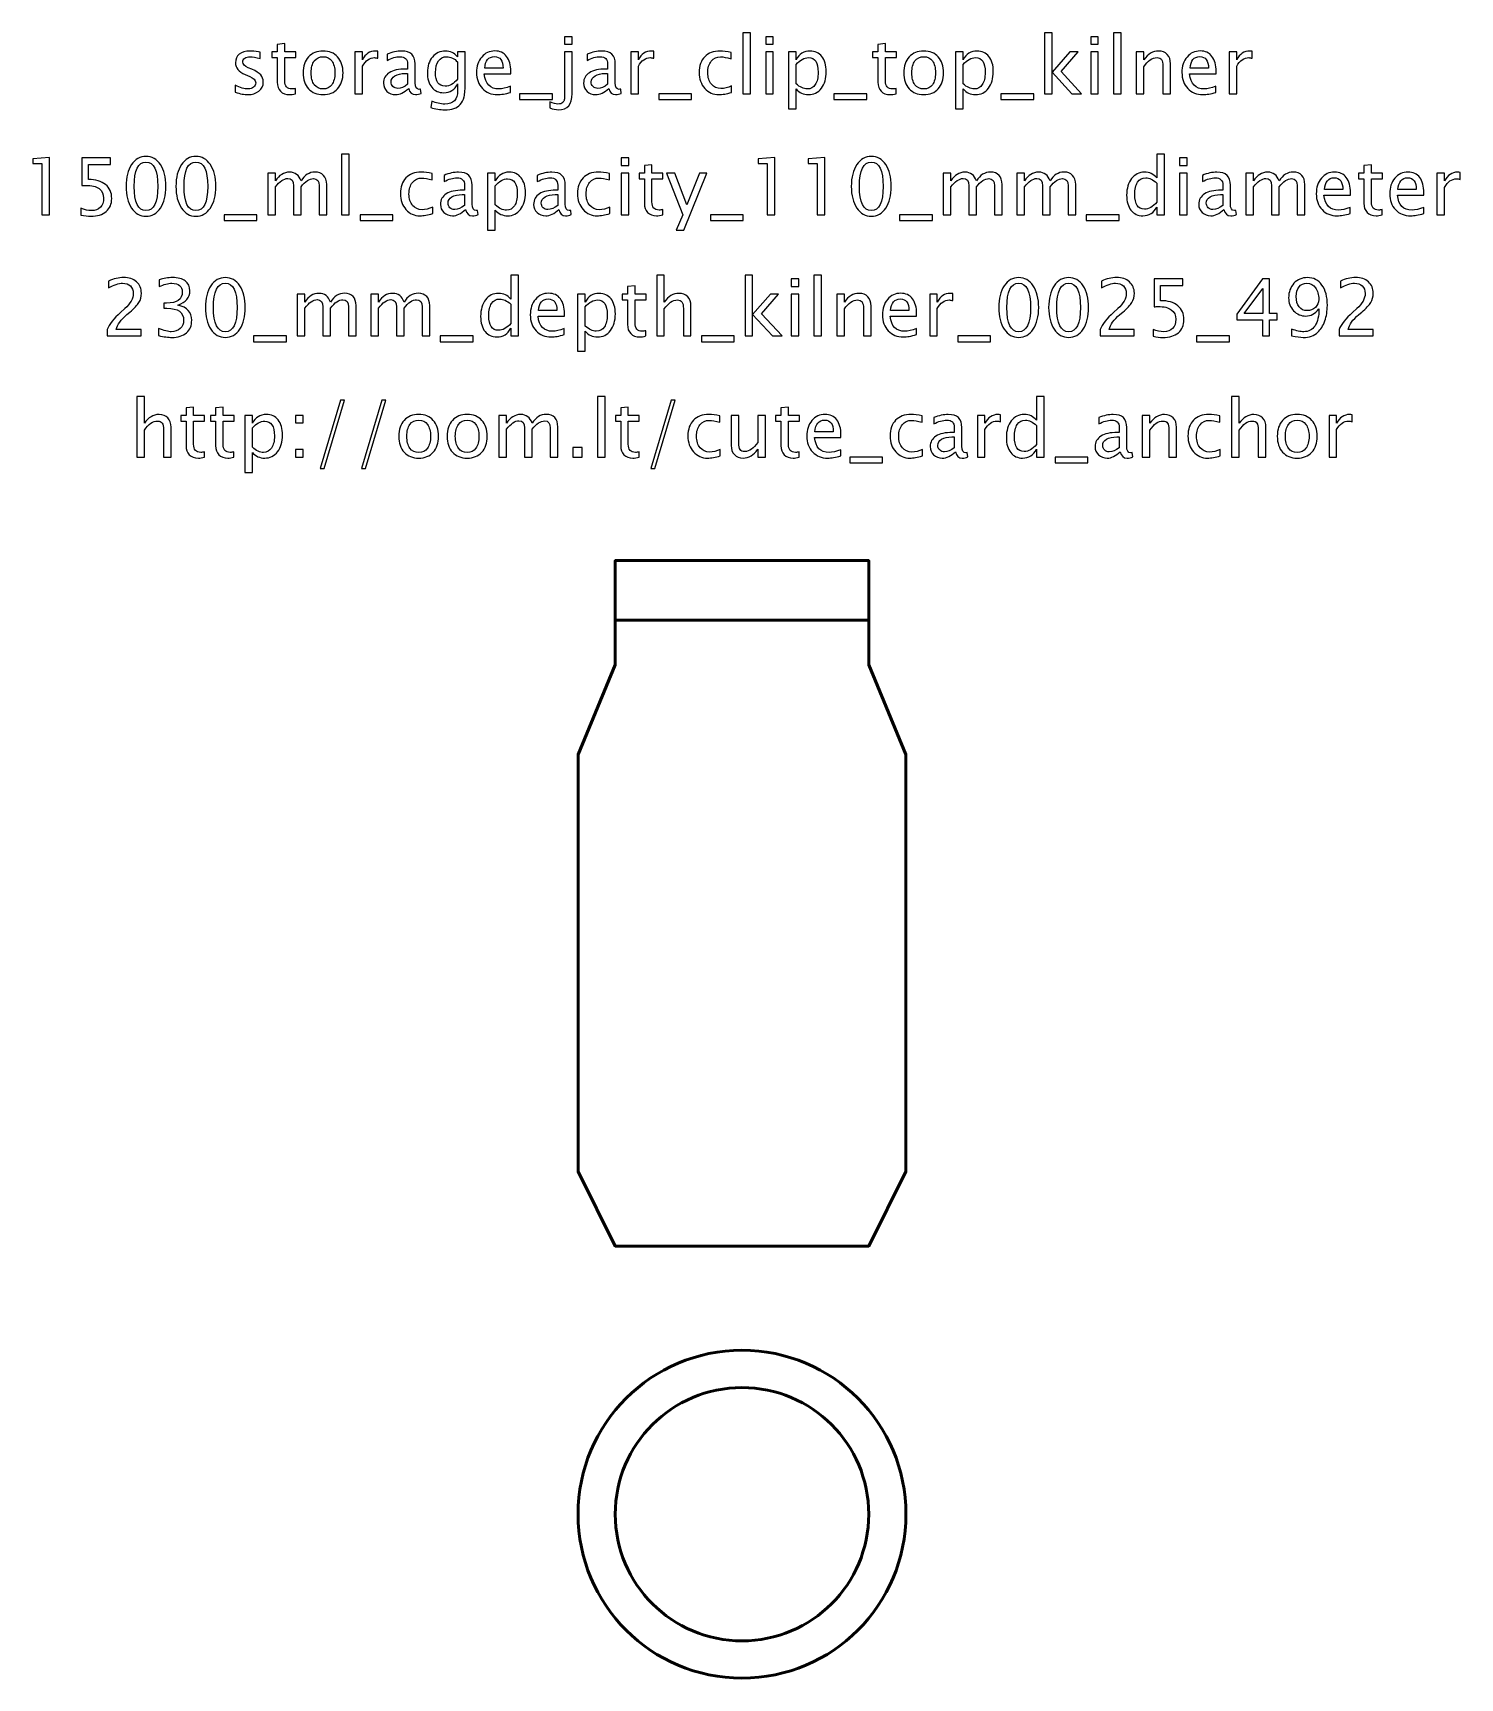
# Model space of a CAD drawing. Header units: centimetres. Extents: x -23.8 to 24.1, y -26.5 to 28.7.
import ezdxf

# ---------------------------------------------------------------- set-up
doc = ezdxf.new("R2010")
doc.units = ezdxf.units.CM
doc.header["$MEASUREMENT"] = 0
doc.layers.add('Layer 1', color=7, linetype='Continuous')

msp = doc.modelspace()

# ---------------------------------------------------------------- linework, layer by layer
at = {"layer": 'Layer 1', "lineweight": 53}
for major_axis in [(0, 5.5), (0, 4.25)]:
    msp.add_ellipse((0, -21), major_axis=major_axis, ratio=1, dxfattribs=at)
at = {"layer": 'Layer 1'}
for points, knots in [([(0.03003, 26.67044), (0.03003, 26.67044), (0.03003, 28.71037), (0.03003, 28.71037), (0.03003, 28.71037), (0.03003, 28.71037), (0.28403, 28.71037), (0.28403, 28.71037), (0.28403, 28.71037), (0.28403, 28.71037), (0.28403, 26.67044), (0.28403, 26.67044), (0.28403, 26.67044), (0.28403, 26.67044), (0.03003, 26.67044), (0.03003, 26.67044)], [0, 0, 0, 0, 0.2, 0.2, 0.2, 0.2, 0.4, 0.4, 0.4, 0.4, 0.6, 0.6, 0.6, 0.6, 1, 1, 1, 1]), ([(10.15031, 26.67044), (10.15031, 26.67044), (10.15031, 28.71037), (10.15031, 28.71037), (10.15031, 28.71037), (10.15031, 28.71037), (10.40431, 28.71037), (10.40431, 28.71037), (10.40431, 28.71037), (10.40431, 28.71037), (10.40431, 27.39231), (10.40431, 27.39231), (10.40431, 27.39231), (10.40431, 27.39231), (10.99962, 28.07273), (10.99962, 28.07273), (10.99962, 28.07273), (10.99962, 28.07273), (11.27391, 28.07273), (11.27391, 28.07273), (11.27391, 28.07273), (11.27391, 28.07273), (10.70505, 27.41833), (10.70505, 27.41833), (10.70505, 27.41833), (10.70505, 27.41833), (11.39297, 26.67044), (11.39297, 26.67044), (11.39297, 26.67044), (11.39297, 26.67044), (11.06577, 26.67044), (11.06577, 26.67044), (11.06577, 26.67044), (11.06577, 26.67044), (10.40431, 27.38966), (10.40431, 27.38966), (10.40431, 27.38966), (10.40431, 27.38966), (10.40431, 26.67044), (10.40431, 26.67044), (10.40431, 26.67044), (10.40431, 26.67044), (10.15031, 26.67044), (10.15031, 26.67044)], [0, 0, 0, 0, 0.08333333, 0.08333333, 0.08333333, 0.08333333, 0.16666667, 0.16666667, 0.16666667, 0.16666667, 0.25, 0.25, 0.25, 0.25, 0.33333333, 0.33333333, 0.33333333, 0.33333333, 0.41666667, 0.41666667, 0.41666667, 0.41666667, 0.5, 0.5, 0.5, 0.5, 0.58333333, 0.58333333, 0.58333333, 0.58333333, 0.66666667, 0.66666667, 0.66666667, 0.66666667, 0.75, 0.75, 0.75, 0.75, 0.83333333, 0.83333333, 0.83333333, 0.83333333, 1, 1, 1, 1]), ([(12.46144, 26.67044), (12.46144, 26.67044), (12.46144, 28.71037), (12.46144, 28.71037), (12.46144, 28.71037), (12.46144, 28.71037), (12.71544, 28.71037), (12.71544, 28.71037), (12.71544, 28.71037), (12.71544, 28.71037), (12.71544, 26.67044), (12.71544, 26.67044), (12.71544, 26.67044), (12.71544, 26.67044), (12.46144, 26.67044), (12.46144, 26.67044)], [0, 0, 0, 0, 0.2, 0.2, 0.2, 0.2, 0.4, 0.4, 0.4, 0.4, 0.6, 0.6, 0.6, 0.6, 1, 1, 1, 1]), ([(-14.97447, 26.67088), (-15.05296, 26.64927), (-15.12131, 26.63869), (-15.17908, 26.63869), (-15.17908, 26.63869), (-15.30873, 26.63869), (-15.40971, 26.67573), (-15.48203, 26.74981), (-15.48203, 26.74981), (-15.55479, 26.8239), (-15.59095, 26.92664), (-15.59095, 27.0585), (-15.59095, 27.0585), (-15.59095, 27.0585), (-15.59095, 27.88223), (-15.59095, 27.88223), (-15.59095, 27.88223), (-15.59095, 27.88223), (-15.76645, 27.88223), (-15.76645, 27.88223), (-15.76645, 27.88223), (-15.76645, 27.88223), (-15.76645, 28.07273), (-15.76645, 28.07273), (-15.76645, 28.07273), (-15.76645, 28.07273), (-15.59095, 28.07273), (-15.59095, 28.07273), (-15.59095, 28.07273), (-15.59095, 28.07273), (-15.59095, 28.32629), (-15.59095, 28.32629), (-15.59095, 28.32629), (-15.59095, 28.32629), (-15.33695, 28.35054), (-15.33695, 28.35054), (-15.33695, 28.35054), (-15.33695, 28.35054), (-15.33695, 28.07273), (-15.33695, 28.07273), (-15.33695, 28.07273), (-15.33695, 28.07273), (-14.96918, 28.07273), (-14.96918, 28.07273), (-14.96918, 28.07273), (-14.96918, 28.07273), (-14.96918, 27.88223), (-14.96918, 27.88223), (-14.96918, 27.88223), (-14.96918, 27.88223), (-15.33695, 27.88223), (-15.33695, 27.88223), (-15.33695, 27.88223), (-15.33695, 27.88223), (-15.33695, 27.10436), (-15.33695, 27.10436), (-15.33695, 27.10436), (-15.33695, 26.92091), (-15.25713, 26.82919), (-15.09794, 26.82919), (-15.09794, 26.82919), (-15.06399, 26.82919), (-15.02298, 26.83492), (-14.97447, 26.84595), (-14.97447, 26.84595), (-14.97447, 26.84595), (-14.97447, 26.67088), (-14.97447, 26.67088)], [0, 0, 0, 0, 0.05555556, 0.05555556, 0.05555556, 0.05555556, 0.11111111, 0.11111111, 0.11111111, 0.11111111, 0.16666667, 0.16666667, 0.16666667, 0.16666667, 0.22222222, 0.22222222, 0.22222222, 0.22222222, 0.27777778, 0.27777778, 0.27777778, 0.27777778, 0.33333333, 0.33333333, 0.33333333, 0.33333333, 0.38888889, 0.38888889, 0.38888889, 0.38888889, 0.44444444, 0.44444444, 0.44444444, 0.44444444, 0.5, 0.5, 0.5, 0.5, 0.55555556, 0.55555556, 0.55555556, 0.55555556, 0.61111111, 0.61111111, 0.61111111, 0.61111111, 0.66666667, 0.66666667, 0.66666667, 0.66666667, 0.72222222, 0.72222222, 0.72222222, 0.72222222, 0.77777778, 0.77777778, 0.77777778, 0.77777778, 0.83333333, 0.83333333, 0.83333333, 0.83333333, 0.88888889, 0.88888889, 0.88888889, 0.88888889, 1, 1, 1, 1]), ([(-5.95396, 28.32938), (-5.95396, 28.32938), (-5.95396, 28.58338), (-5.95396, 28.58338), (-5.95396, 28.58338), (-5.95396, 28.58338), (-5.69996, 28.58338), (-5.69996, 28.58338), (-5.69996, 28.58338), (-5.69996, 28.58338), (-5.69996, 28.32938), (-5.69996, 28.32938), (-5.69996, 28.32938), (-5.69996, 28.32938), (-5.95396, 28.32938), (-5.95396, 28.32938)], [0, 0, 0, 0, 0.2, 0.2, 0.2, 0.2, 0.4, 0.4, 0.4, 0.4, 0.6, 0.6, 0.6, 0.6, 1, 1, 1, 1]), ([(0.79467, 28.32938), (0.79467, 28.32938), (0.79467, 28.58338), (0.79467, 28.58338), (0.79467, 28.58338), (0.79467, 28.58338), (1.04867, 28.58338), (1.04867, 28.58338), (1.04867, 28.58338), (1.04867, 28.58338), (1.04867, 28.32938), (1.04867, 28.32938), (1.04867, 28.32938), (1.04867, 28.32938), (0.79467, 28.32938), (0.79467, 28.32938)], [0, 0, 0, 0, 0.2, 0.2, 0.2, 0.2, 0.4, 0.4, 0.4, 0.4, 0.6, 0.6, 0.6, 0.6, 1, 1, 1, 1]), ([(5.17439, 26.67088), (5.0959, 26.64927), (5.02755, 26.63869), (4.96978, 26.63869), (4.96978, 26.63869), (4.84013, 26.63869), (4.73915, 26.67573), (4.66683, 26.74981), (4.66683, 26.74981), (4.59407, 26.8239), (4.55791, 26.92664), (4.55791, 27.0585), (4.55791, 27.0585), (4.55791, 27.0585), (4.55791, 27.88223), (4.55791, 27.88223), (4.55791, 27.88223), (4.55791, 27.88223), (4.38241, 27.88223), (4.38241, 27.88223), (4.38241, 27.88223), (4.38241, 27.88223), (4.38241, 28.07273), (4.38241, 28.07273), (4.38241, 28.07273), (4.38241, 28.07273), (4.55791, 28.07273), (4.55791, 28.07273), (4.55791, 28.07273), (4.55791, 28.07273), (4.55791, 28.32629), (4.55791, 28.32629), (4.55791, 28.32629), (4.55791, 28.32629), (4.81191, 28.35054), (4.81191, 28.35054), (4.81191, 28.35054), (4.81191, 28.35054), (4.81191, 28.07273), (4.81191, 28.07273), (4.81191, 28.07273), (4.81191, 28.07273), (5.17968, 28.07273), (5.17968, 28.07273), (5.17968, 28.07273), (5.17968, 28.07273), (5.17968, 27.88223), (5.17968, 27.88223), (5.17968, 27.88223), (5.17968, 27.88223), (4.81191, 27.88223), (4.81191, 27.88223), (4.81191, 27.88223), (4.81191, 27.88223), (4.81191, 27.10436), (4.81191, 27.10436), (4.81191, 27.10436), (4.81191, 26.92091), (4.89173, 26.82919), (5.05092, 26.82919), (5.05092, 26.82919), (5.08487, 26.82919), (5.12588, 26.83492), (5.17439, 26.84595), (5.17439, 26.84595), (5.17439, 26.84595), (5.17439, 26.67088), (5.17439, 26.67088)], [0, 0, 0, 0, 0.05555556, 0.05555556, 0.05555556, 0.05555556, 0.11111111, 0.11111111, 0.11111111, 0.11111111, 0.16666667, 0.16666667, 0.16666667, 0.16666667, 0.22222222, 0.22222222, 0.22222222, 0.22222222, 0.27777778, 0.27777778, 0.27777778, 0.27777778, 0.33333333, 0.33333333, 0.33333333, 0.33333333, 0.38888889, 0.38888889, 0.38888889, 0.38888889, 0.44444444, 0.44444444, 0.44444444, 0.44444444, 0.5, 0.5, 0.5, 0.5, 0.55555556, 0.55555556, 0.55555556, 0.55555556, 0.61111111, 0.61111111, 0.61111111, 0.61111111, 0.66666667, 0.66666667, 0.66666667, 0.66666667, 0.72222222, 0.72222222, 0.72222222, 0.72222222, 0.77777778, 0.77777778, 0.77777778, 0.77777778, 0.83333333, 0.83333333, 0.83333333, 0.83333333, 0.88888889, 0.88888889, 0.88888889, 0.88888889, 1, 1, 1, 1]), ([(11.6968, 28.32938), (11.6968, 28.32938), (11.6968, 28.58338), (11.6968, 28.58338), (11.6968, 28.58338), (11.6968, 28.58338), (11.9508, 28.58338), (11.9508, 28.58338), (11.9508, 28.58338), (11.9508, 28.58338), (11.9508, 28.32938), (11.9508, 28.32938), (11.9508, 28.32938), (11.9508, 28.32938), (11.6968, 28.32938), (11.6968, 28.32938)], [0, 0, 0, 0, 0.2, 0.2, 0.2, 0.2, 0.4, 0.4, 0.4, 0.4, 0.6, 0.6, 0.6, 0.6, 1, 1, 1, 1]), ([(-17.00073, 26.72071), (-17.00073, 26.72071), (-17.00073, 26.95354), (-17.00073, 26.95354), (-17.00073, 26.95354), (-16.83448, 26.87064), (-16.69029, 26.82919), (-16.56726, 26.82919), (-16.56726, 26.82919), (-16.49405, 26.82919), (-16.4332, 26.84903), (-16.38513, 26.88872), (-16.38513, 26.88872), (-16.33707, 26.92797), (-16.31282, 26.97736), (-16.31282, 27.03689), (-16.31282, 27.03689), (-16.31282, 27.12376), (-16.38028, 27.19564), (-16.51522, 27.25252), (-16.51522, 27.25252), (-16.51522, 27.25252), (-16.66383, 27.31558), (-16.66383, 27.31558), (-16.66383, 27.31558), (-16.88299, 27.40642), (-16.99279, 27.53783), (-16.99279, 27.70849), (-16.99279, 27.70849), (-16.99279, 27.83064), (-16.94958, 27.92677), (-16.86315, 27.99688), (-16.86315, 27.99688), (-16.77672, 28.067), (-16.6581, 28.10183), (-16.50772, 28.10183), (-16.50772, 28.10183), (-16.42967, 28.10183), (-16.33266, 28.09125), (-16.21757, 28.06964), (-16.21757, 28.06964), (-16.21757, 28.06964), (-16.16465, 28.0595), (-16.16465, 28.0595), (-16.16465, 28.0595), (-16.16465, 28.0595), (-16.16465, 27.84783), (-16.16465, 27.84783), (-16.16465, 27.84783), (-16.3062, 27.89017), (-16.41909, 27.91133), (-16.50332, 27.91133), (-16.50332, 27.91133), (-16.5774, 27.91133), (-16.63605, 27.89502), (-16.68059, 27.86283), (-16.68059, 27.86283), (-16.72468, 27.83064), (-16.74673, 27.78742), (-16.74673, 27.73318), (-16.74673, 27.73318), (-16.74673, 27.65689), (-16.685, 27.59207), (-16.56108, 27.5396), (-16.56108, 27.5396), (-16.56108, 27.5396), (-16.43893, 27.488), (-16.43893, 27.488), (-16.43893, 27.488), (-16.30047, 27.42979), (-16.20257, 27.36806), (-16.14525, 27.30323), (-16.14525, 27.30323), (-16.08748, 27.23841), (-16.05882, 27.15727), (-16.05882, 27.06026), (-16.05882, 27.06026), (-16.05882, 26.93723), (-16.10732, 26.83625), (-16.20478, 26.75731), (-16.20478, 26.75731), (-16.30179, 26.67838), (-16.42615, 26.63869), (-16.5774, 26.63869), (-16.5774, 26.63869), (-16.69381, 26.63869), (-16.83448, 26.66603), (-17.00073, 26.72071)], [0, 0, 0, 0, 0.04347826, 0.04347826, 0.04347826, 0.04347826, 0.08695652, 0.08695652, 0.08695652, 0.08695652, 0.13043478, 0.13043478, 0.13043478, 0.13043478, 0.17391304, 0.17391304, 0.17391304, 0.17391304, 0.2173913, 0.2173913, 0.2173913, 0.2173913, 0.26086957, 0.26086957, 0.26086957, 0.26086957, 0.30434783, 0.30434783, 0.30434783, 0.30434783, 0.34782609, 0.34782609, 0.34782609, 0.34782609, 0.39130435, 0.39130435, 0.39130435, 0.39130435, 0.43478261, 0.43478261, 0.43478261, 0.43478261, 0.47826087, 0.47826087, 0.47826087, 0.47826087, 0.52173913, 0.52173913, 0.52173913, 0.52173913, 0.56521739, 0.56521739, 0.56521739, 0.56521739, 0.60869565, 0.60869565, 0.60869565, 0.60869565, 0.65217391, 0.65217391, 0.65217391, 0.65217391, 0.69565217, 0.69565217, 0.69565217, 0.69565217, 0.73913043, 0.73913043, 0.73913043, 0.73913043, 0.7826087, 0.7826087, 0.7826087, 0.7826087, 0.82608696, 0.82608696, 0.82608696, 0.82608696, 0.86956522, 0.86956522, 0.86956522, 0.86956522, 0.91304348, 0.91304348, 0.91304348, 0.91304348, 1, 1, 1, 1]), ([(-14.05372, 26.63869), (-14.25965, 26.63869), (-14.42281, 26.70439), (-14.54276, 26.8358), (-14.54276, 26.8358), (-14.66314, 26.96721), (-14.72312, 27.14581), (-14.72312, 27.37114), (-14.72312, 27.37114), (-14.72312, 27.59604), (-14.66314, 27.77419), (-14.54276, 27.90516), (-14.54276, 27.90516), (-14.42281, 28.03613), (-14.25965, 28.10183), (-14.05372, 28.10183), (-14.05372, 28.10183), (-13.84779, 28.10183), (-13.68463, 28.03613), (-13.56468, 27.90516), (-13.56468, 27.90516), (-13.4443, 27.77419), (-13.38433, 27.59604), (-13.38433, 27.37114), (-13.38433, 27.37114), (-13.38433, 27.14581), (-13.4443, 26.96721), (-13.56468, 26.8358), (-13.56468, 26.8358), (-13.68463, 26.70439), (-13.84779, 26.63869), (-14.05372, 26.63869)], [0, 0, 0, 0, 0.11111111, 0.11111111, 0.11111111, 0.11111111, 0.22222222, 0.22222222, 0.22222222, 0.22222222, 0.33333333, 0.33333333, 0.33333333, 0.33333333, 0.44444444, 0.44444444, 0.44444444, 0.44444444, 0.55555556, 0.55555556, 0.55555556, 0.55555556, 0.66666667, 0.66666667, 0.66666667, 0.66666667, 0.77777778, 0.77777778, 0.77777778, 0.77777778, 1, 1, 1, 1]), ([(-14.05416, 26.82919), (-13.92848, 26.82919), (-13.83059, 26.87637), (-13.76092, 26.97118), (-13.76092, 26.97118), (-13.69168, 27.06555), (-13.65685, 27.19917), (-13.65685, 27.37114), (-13.65685, 27.37114), (-13.65685, 27.54268), (-13.69168, 27.67586), (-13.76092, 27.77022), (-13.76092, 27.77022), (-13.83059, 27.86415), (-13.92848, 27.91133), (-14.05416, 27.91133), (-14.05416, 27.91133), (-14.18028, 27.91133), (-14.27817, 27.86415), (-14.34697, 27.77022), (-14.34697, 27.77022), (-14.4162, 27.67586), (-14.45059, 27.54268), (-14.45059, 27.37114), (-14.45059, 27.37114), (-14.45059, 27.19917), (-14.4162, 27.06555), (-14.34697, 26.97118), (-14.34697, 26.97118), (-14.27817, 26.87637), (-14.18028, 26.82919), (-14.05416, 26.82919)], [0, 0, 0, 0, 0.11111111, 0.11111111, 0.11111111, 0.11111111, 0.22222222, 0.22222222, 0.22222222, 0.22222222, 0.33333333, 0.33333333, 0.33333333, 0.33333333, 0.44444444, 0.44444444, 0.44444444, 0.44444444, 0.55555556, 0.55555556, 0.55555556, 0.55555556, 0.66666667, 0.66666667, 0.66666667, 0.66666667, 0.77777778, 0.77777778, 0.77777778, 0.77777778, 1, 1, 1, 1]), ([(-12.98657, 26.67044), (-12.98657, 26.67044), (-12.98657, 28.07273), (-12.98657, 28.07273), (-12.98657, 28.07273), (-12.98657, 28.07273), (-12.73257, 28.07273), (-12.73257, 28.07273), (-12.73257, 28.07273), (-12.73257, 28.07273), (-12.73257, 27.80771), (-12.73257, 27.80771), (-12.73257, 27.80771), (-12.63159, 28.00394), (-12.48519, 28.10183), (-12.29292, 28.10183), (-12.29292, 28.10183), (-12.2669, 28.10183), (-12.23956, 28.09963), (-12.21134, 28.09522), (-12.21134, 28.09522), (-12.21134, 28.09522), (-12.21134, 27.85754), (-12.21134, 27.85754), (-12.21134, 27.85754), (-12.25544, 27.87209), (-12.29424, 27.87958), (-12.32776, 27.87958), (-12.32776, 27.87958), (-12.48915, 27.87958), (-12.62409, 27.78433), (-12.73257, 27.59339), (-12.73257, 27.59339), (-12.73257, 27.59339), (-12.73257, 26.67044), (-12.73257, 26.67044), (-12.73257, 26.67044), (-12.73257, 26.67044), (-12.98657, 26.67044), (-12.98657, 26.67044)], [0, 0, 0, 0, 0.09090909, 0.09090909, 0.09090909, 0.09090909, 0.18181818, 0.18181818, 0.18181818, 0.18181818, 0.27272727, 0.27272727, 0.27272727, 0.27272727, 0.36363636, 0.36363636, 0.36363636, 0.36363636, 0.45454545, 0.45454545, 0.45454545, 0.45454545, 0.54545455, 0.54545455, 0.54545455, 0.54545455, 0.63636364, 0.63636364, 0.63636364, 0.63636364, 0.72727273, 0.72727273, 0.72727273, 0.72727273, 0.81818182, 0.81818182, 0.81818182, 0.81818182, 1, 1, 1, 1]), ([(-11.18123, 26.84903), (-11.3338, 26.7088), (-11.48065, 26.63869), (-11.62176, 26.63869), (-11.62176, 26.63869), (-11.73773, 26.63869), (-11.83431, 26.67485), (-11.91059, 26.74761), (-11.91059, 26.74761), (-11.98732, 26.82037), (-12.02569, 26.91209), (-12.02569, 27.02278), (-12.02569, 27.02278), (-12.02569, 27.17579), (-11.96131, 27.29353), (-11.83254, 27.37555), (-11.83254, 27.37555), (-11.70378, 27.45757), (-11.51901, 27.49858), (-11.27824, 27.49858), (-11.27824, 27.49858), (-11.27824, 27.49858), (-11.21871, 27.49858), (-11.21871, 27.49858), (-11.21871, 27.49858), (-11.21871, 27.49858), (-11.21871, 27.66748), (-11.21871, 27.66748), (-11.21871, 27.66748), (-11.21871, 27.8302), (-11.30338, 27.91133), (-11.47315, 27.91133), (-11.47315, 27.91133), (-11.60456, 27.91133), (-11.74832, 27.86988), (-11.90398, 27.78698), (-11.90398, 27.78698), (-11.90398, 27.78698), (-11.90398, 27.996), (-11.90398, 27.996), (-11.90398, 27.996), (-11.73288, 28.06656), (-11.57149, 28.10183), (-11.42023, 28.10183), (-11.42023, 28.10183), (-11.26457, 28.10183), (-11.14948, 28.06656), (-11.07584, 27.99556), (-11.07584, 27.99556), (-11.00175, 27.92456), (-10.96471, 27.8152), (-10.96471, 27.66748), (-10.96471, 27.66748), (-10.96471, 27.66748), (-10.96471, 27.0338), (-10.96471, 27.0338), (-10.96471, 27.0338), (-10.96471, 26.88872), (-10.92017, 26.81596), (-10.83066, 26.81596), (-10.83066, 26.81596), (-10.81963, 26.81596), (-10.80332, 26.81772), (-10.78171, 26.82125), (-10.78171, 26.82125), (-10.78171, 26.82125), (-10.76363, 26.68014), (-10.76363, 26.68014), (-10.76363, 26.68014), (-10.82139, 26.65236), (-10.88489, 26.63869), (-10.95457, 26.63869), (-10.95457, 26.63869), (-11.07319, 26.63869), (-11.1486, 26.7088), (-11.18123, 26.84903)], [0, 0, 0, 0, 0.05, 0.05, 0.05, 0.05, 0.1, 0.1, 0.1, 0.1, 0.15, 0.15, 0.15, 0.15, 0.2, 0.2, 0.2, 0.2, 0.25, 0.25, 0.25, 0.25, 0.3, 0.3, 0.3, 0.3, 0.35, 0.35, 0.35, 0.35, 0.4, 0.4, 0.4, 0.4, 0.45, 0.45, 0.45, 0.45, 0.5, 0.5, 0.5, 0.5, 0.55, 0.55, 0.55, 0.55, 0.6, 0.6, 0.6, 0.6, 0.65, 0.65, 0.65, 0.65, 0.7, 0.7, 0.7, 0.7, 0.75, 0.75, 0.75, 0.75, 0.8, 0.8, 0.8, 0.8, 0.85, 0.85, 0.85, 0.85, 0.9, 0.9, 0.9, 0.9, 1, 1, 1, 1]), ([(-10.43775, 26.20477), (-10.43775, 26.20477), (-10.40776, 26.42438), (-10.40776, 26.42438), (-10.40776, 26.42438), (-10.26048, 26.35559), (-10.11452, 26.32119), (-9.97032, 26.32119), (-9.97032, 26.32119), (-9.68413, 26.32119), (-9.54081, 26.47288), (-9.54081, 26.77583), (-9.54081, 26.77583), (-9.54081, 26.77583), (-9.54081, 26.99632), (-9.54081, 26.99632), (-9.54081, 26.99632), (-9.58491, 26.90327), (-9.64753, 26.83139), (-9.72911, 26.7798), (-9.72911, 26.7798), (-9.81069, 26.72821), (-9.90153, 26.70219), (-10.00163, 26.70219), (-10.00163, 26.70219), (-10.1714, 26.70219), (-10.3059, 26.76304), (-10.40512, 26.88475), (-10.40512, 26.88475), (-10.50434, 27.00646), (-10.55417, 27.17138), (-10.55417, 27.37952), (-10.55417, 27.37952), (-10.55417, 27.59251), (-10.49772, 27.76625), (-10.38483, 27.90075), (-10.38483, 27.90075), (-10.2715, 28.03481), (-10.12554, 28.10183), (-9.94607, 28.10183), (-9.94607, 28.10183), (-9.78908, 28.10183), (-9.6537, 28.03833), (-9.54081, 27.91089), (-9.54081, 27.91089), (-9.54081, 27.91089), (-9.54081, 28.07273), (-9.54081, 28.07273), (-9.54081, 28.07273), (-9.54081, 28.07273), (-9.28681, 28.07273), (-9.28681, 28.07273), (-9.28681, 28.07273), (-9.28681, 28.07273), (-9.28681, 27.0532), (-9.28681, 27.0532), (-9.28681, 27.0532), (-9.28681, 26.83404), (-9.29828, 26.67176), (-9.32121, 26.56637), (-9.32121, 26.56637), (-9.3437, 26.46098), (-9.38691, 26.37455), (-9.44953, 26.30752), (-9.44953, 26.30752), (-9.56066, 26.18978), (-9.7344, 26.13069), (-9.97032, 26.13069), (-9.97032, 26.13069), (-10.13216, 26.13069), (-10.28782, 26.15539), (-10.43775, 26.20477)], [0, 0, 0, 0, 0.05263158, 0.05263158, 0.05263158, 0.05263158, 0.10526316, 0.10526316, 0.10526316, 0.10526316, 0.15789474, 0.15789474, 0.15789474, 0.15789474, 0.21052632, 0.21052632, 0.21052632, 0.21052632, 0.26315789, 0.26315789, 0.26315789, 0.26315789, 0.31578947, 0.31578947, 0.31578947, 0.31578947, 0.36842105, 0.36842105, 0.36842105, 0.36842105, 0.42105263, 0.42105263, 0.42105263, 0.42105263, 0.47368421, 0.47368421, 0.47368421, 0.47368421, 0.52631579, 0.52631579, 0.52631579, 0.52631579, 0.57894737, 0.57894737, 0.57894737, 0.57894737, 0.63157895, 0.63157895, 0.63157895, 0.63157895, 0.68421053, 0.68421053, 0.68421053, 0.68421053, 0.73684211, 0.73684211, 0.73684211, 0.73684211, 0.78947368, 0.78947368, 0.78947368, 0.78947368, 0.84210526, 0.84210526, 0.84210526, 0.84210526, 0.89473684, 0.89473684, 0.89473684, 0.89473684, 1, 1, 1, 1]), ([(-9.54081, 27.15551), (-9.54081, 27.15551), (-9.54081, 27.73715), (-9.54081, 27.73715), (-9.54081, 27.73715), (-9.65282, 27.85313), (-9.77497, 27.91133), (-9.90682, 27.91133), (-9.90682, 27.91133), (-10.02412, 27.91133), (-10.11584, 27.86459), (-10.18199, 27.77066), (-10.18199, 27.77066), (-10.24857, 27.67718), (-10.28164, 27.54709), (-10.28164, 27.38129), (-10.28164, 27.38129), (-10.28164, 27.07657), (-10.17361, 26.92444), (-9.95709, 26.92444), (-9.95709, 26.92444), (-9.80981, 26.92444), (-9.6709, 27.00161), (-9.54081, 27.15551)], [0, 0, 0, 0, 0.14285714, 0.14285714, 0.14285714, 0.14285714, 0.28571429, 0.28571429, 0.28571429, 0.28571429, 0.42857143, 0.42857143, 0.42857143, 0.42857143, 0.57142857, 0.57142857, 0.57142857, 0.57142857, 0.71428571, 0.71428571, 0.71428571, 0.71428571, 1, 1, 1, 1]), ([(-7.76414, 26.71542), (-7.9348, 26.66427), (-8.08076, 26.63869), (-8.20247, 26.63869), (-8.20247, 26.63869), (-8.41017, 26.63869), (-8.57906, 26.70748), (-8.70914, 26.84462), (-8.70914, 26.84462), (-8.83923, 26.98177), (-8.9045, 27.15948), (-8.9045, 27.3782), (-8.9045, 27.3782), (-8.9045, 27.59031), (-8.84717, 27.76449), (-8.73208, 27.90075), (-8.73208, 27.90075), (-8.61698, 28.03657), (-8.4697, 28.10448), (-8.29022, 28.10448), (-8.29022, 28.10448), (-8.12045, 28.10448), (-7.98904, 28.04407), (-7.89643, 27.92324), (-7.89643, 27.92324), (-7.80383, 27.80241), (-7.75753, 27.63132), (-7.75753, 27.40951), (-7.75753, 27.40951), (-7.75753, 27.40951), (-7.75885, 27.3319), (-7.75885, 27.3319), (-7.75885, 27.3319), (-7.75885, 27.3319), (-8.6452, 27.3319), (-8.6452, 27.3319), (-8.6452, 27.3319), (-8.60816, 26.99676), (-8.44456, 26.82919), (-8.15484, 26.82919), (-8.15484, 26.82919), (-8.04857, 26.82919), (-7.91848, 26.85918), (-7.76414, 26.91915), (-7.76414, 26.91915), (-7.76414, 26.91915), (-7.76414, 26.71542), (-7.76414, 26.71542)], [0, 0, 0, 0, 0.07692308, 0.07692308, 0.07692308, 0.07692308, 0.15384615, 0.15384615, 0.15384615, 0.15384615, 0.23076923, 0.23076923, 0.23076923, 0.23076923, 0.30769231, 0.30769231, 0.30769231, 0.30769231, 0.38461538, 0.38461538, 0.38461538, 0.38461538, 0.46153846, 0.46153846, 0.46153846, 0.46153846, 0.53846154, 0.53846154, 0.53846154, 0.53846154, 0.61538462, 0.61538462, 0.61538462, 0.61538462, 0.69230769, 0.69230769, 0.69230769, 0.69230769, 0.76923077, 0.76923077, 0.76923077, 0.76923077, 0.84615385, 0.84615385, 0.84615385, 0.84615385, 1, 1, 1, 1]), ([(-8.63197, 27.5224), (-8.63197, 27.5224), (-8.01285, 27.5224), (-8.01285, 27.5224), (-8.01285, 27.5224), (-8.01285, 27.78345), (-8.11031, 27.91398), (-8.30477, 27.91398), (-8.30477, 27.91398), (-8.50057, 27.91398), (-8.60949, 27.78345), (-8.63197, 27.5224)], [0, 0, 0, 0, 0.25, 0.25, 0.25, 0.25, 0.5, 0.5, 0.5, 0.5, 1, 1, 1, 1]), ([(-6.44873, 26.19419), (-6.44873, 26.19419), (-6.44873, 26.39792), (-6.44873, 26.39792), (-6.44873, 26.39792), (-6.32966, 26.34677), (-6.23882, 26.32119), (-6.17665, 26.32119), (-6.17665, 26.32119), (-6.10609, 26.32119), (-6.05097, 26.34015), (-6.01217, 26.37808), (-6.01217, 26.37808), (-5.98615, 26.40365), (-5.97027, 26.4332), (-5.96366, 26.46583), (-5.96366, 26.46583), (-5.95704, 26.49846), (-5.95396, 26.56681), (-5.95396, 26.67088), (-5.95396, 26.67088), (-5.95396, 26.67088), (-5.95396, 28.07273), (-5.95396, 28.07273), (-5.95396, 28.07273), (-5.95396, 28.07273), (-5.69996, 28.07273), (-5.69996, 28.07273), (-5.69996, 28.07273), (-5.69996, 28.07273), (-5.69996, 26.67132), (-5.69996, 26.67132), (-5.69996, 26.67132), (-5.69996, 26.31105), (-5.85209, 26.13069), (-6.1568, 26.13069), (-6.1568, 26.13069), (-6.2472, 26.13069), (-6.34466, 26.15186), (-6.44873, 26.19419)], [0, 0, 0, 0, 0.09090909, 0.09090909, 0.09090909, 0.09090909, 0.18181818, 0.18181818, 0.18181818, 0.18181818, 0.27272727, 0.27272727, 0.27272727, 0.27272727, 0.36363636, 0.36363636, 0.36363636, 0.36363636, 0.45454545, 0.45454545, 0.45454545, 0.45454545, 0.54545455, 0.54545455, 0.54545455, 0.54545455, 0.63636364, 0.63636364, 0.63636364, 0.63636364, 0.72727273, 0.72727273, 0.72727273, 0.72727273, 0.81818182, 0.81818182, 0.81818182, 0.81818182, 1, 1, 1, 1]), ([(-4.46877, 26.84903), (-4.62134, 26.7088), (-4.76819, 26.63869), (-4.9093, 26.63869), (-4.9093, 26.63869), (-5.02527, 26.63869), (-5.12185, 26.67485), (-5.19813, 26.74761), (-5.19813, 26.74761), (-5.27486, 26.82037), (-5.31323, 26.91209), (-5.31323, 27.02278), (-5.31323, 27.02278), (-5.31323, 27.17579), (-5.24885, 27.29353), (-5.12008, 27.37555), (-5.12008, 27.37555), (-4.99132, 27.45757), (-4.80655, 27.49858), (-4.56578, 27.49858), (-4.56578, 27.49858), (-4.56578, 27.49858), (-4.50625, 27.49858), (-4.50625, 27.49858), (-4.50625, 27.49858), (-4.50625, 27.49858), (-4.50625, 27.66748), (-4.50625, 27.66748), (-4.50625, 27.66748), (-4.50625, 27.8302), (-4.59092, 27.91133), (-4.76069, 27.91133), (-4.76069, 27.91133), (-4.8921, 27.91133), (-5.03586, 27.86988), (-5.19152, 27.78698), (-5.19152, 27.78698), (-5.19152, 27.78698), (-5.19152, 27.996), (-5.19152, 27.996), (-5.19152, 27.996), (-5.02042, 28.06656), (-4.85903, 28.10183), (-4.70777, 28.10183), (-4.70777, 28.10183), (-4.55211, 28.10183), (-4.43702, 28.06656), (-4.36338, 27.99556), (-4.36338, 27.99556), (-4.28929, 27.92456), (-4.25225, 27.8152), (-4.25225, 27.66748), (-4.25225, 27.66748), (-4.25225, 27.66748), (-4.25225, 27.0338), (-4.25225, 27.0338), (-4.25225, 27.0338), (-4.25225, 26.88872), (-4.20771, 26.81596), (-4.1182, 26.81596), (-4.1182, 26.81596), (-4.10717, 26.81596), (-4.09086, 26.81772), (-4.06925, 26.82125), (-4.06925, 26.82125), (-4.06925, 26.82125), (-4.05117, 26.68014), (-4.05117, 26.68014), (-4.05117, 26.68014), (-4.10893, 26.65236), (-4.17243, 26.63869), (-4.24211, 26.63869), (-4.24211, 26.63869), (-4.36073, 26.63869), (-4.43614, 26.7088), (-4.46877, 26.84903)], [0, 0, 0, 0, 0.05, 0.05, 0.05, 0.05, 0.1, 0.1, 0.1, 0.1, 0.15, 0.15, 0.15, 0.15, 0.2, 0.2, 0.2, 0.2, 0.25, 0.25, 0.25, 0.25, 0.3, 0.3, 0.3, 0.3, 0.35, 0.35, 0.35, 0.35, 0.4, 0.4, 0.4, 0.4, 0.45, 0.45, 0.45, 0.45, 0.5, 0.5, 0.5, 0.5, 0.55, 0.55, 0.55, 0.55, 0.6, 0.6, 0.6, 0.6, 0.65, 0.65, 0.65, 0.65, 0.7, 0.7, 0.7, 0.7, 0.75, 0.75, 0.75, 0.75, 0.8, 0.8, 0.8, 0.8, 0.85, 0.85, 0.85, 0.85, 0.9, 0.9, 0.9, 0.9, 1, 1, 1, 1]), ([(-3.73058, 26.67044), (-3.73058, 26.67044), (-3.73058, 28.07273), (-3.73058, 28.07273), (-3.73058, 28.07273), (-3.73058, 28.07273), (-3.47658, 28.07273), (-3.47658, 28.07273), (-3.47658, 28.07273), (-3.47658, 28.07273), (-3.47658, 27.80771), (-3.47658, 27.80771), (-3.47658, 27.80771), (-3.3756, 28.00394), (-3.2292, 28.10183), (-3.03693, 28.10183), (-3.03693, 28.10183), (-3.01091, 28.10183), (-2.98357, 28.09963), (-2.95535, 28.09522), (-2.95535, 28.09522), (-2.95535, 28.09522), (-2.95535, 27.85754), (-2.95535, 27.85754), (-2.95535, 27.85754), (-2.99945, 27.87209), (-3.03825, 27.87958), (-3.07177, 27.87958), (-3.07177, 27.87958), (-3.23316, 27.87958), (-3.3681, 27.78433), (-3.47658, 27.59339), (-3.47658, 27.59339), (-3.47658, 27.59339), (-3.47658, 26.67044), (-3.47658, 26.67044), (-3.47658, 26.67044), (-3.47658, 26.67044), (-3.73058, 26.67044), (-3.73058, 26.67044)], [0, 0, 0, 0, 0.09090909, 0.09090909, 0.09090909, 0.09090909, 0.18181818, 0.18181818, 0.18181818, 0.18181818, 0.27272727, 0.27272727, 0.27272727, 0.27272727, 0.36363636, 0.36363636, 0.36363636, 0.36363636, 0.45454545, 0.45454545, 0.45454545, 0.45454545, 0.54545455, 0.54545455, 0.54545455, 0.54545455, 0.63636364, 0.63636364, 0.63636364, 0.63636364, 0.72727273, 0.72727273, 0.72727273, 0.72727273, 0.81818182, 0.81818182, 0.81818182, 0.81818182, 1, 1, 1, 1]), ([(-0.35141, 26.71277), (-0.5159, 26.66338), (-0.65789, 26.63869), (-0.77739, 26.63869), (-0.77739, 26.63869), (-0.96701, 26.63869), (-1.124, 26.7088), (-1.24879, 26.84859), (-1.24879, 26.84859), (-1.37359, 26.98882), (-1.43621, 27.16565), (-1.43621, 27.37864), (-1.43621, 27.37864), (-1.43621, 27.60618), (-1.37447, 27.78389), (-1.251, 27.91089), (-1.251, 27.91089), (-1.12753, 28.03833), (-0.95511, 28.10183), (-0.73374, 28.10183), (-0.73374, 28.10183), (-0.62482, 28.10183), (-0.50223, 28.08684), (-0.36729, 28.05685), (-0.36729, 28.05685), (-0.36729, 28.05685), (-0.36729, 27.84254), (-0.36729, 27.84254), (-0.36729, 27.84254), (-0.51061, 27.88488), (-0.62746, 27.90604), (-0.71742, 27.90604), (-0.71742, 27.90604), (-0.84795, 27.90604), (-0.95246, 27.85709), (-1.03051, 27.75964), (-1.03051, 27.75964), (-1.10856, 27.66219), (-1.14781, 27.5321), (-1.14781, 27.36982), (-1.14781, 27.36982), (-1.14781, 27.21239), (-1.10724, 27.08539), (-1.02654, 26.98794), (-1.02654, 26.98794), (-0.94584, 26.89093), (-0.84045, 26.84242), (-0.70948, 26.84242), (-0.70948, 26.84242), (-0.59351, 26.84242), (-0.47445, 26.87241), (-0.35141, 26.93238), (-0.35141, 26.93238), (-0.35141, 26.93238), (-0.35141, 26.71277), (-0.35141, 26.71277)], [0, 0, 0, 0, 0.06666667, 0.06666667, 0.06666667, 0.06666667, 0.13333333, 0.13333333, 0.13333333, 0.13333333, 0.2, 0.2, 0.2, 0.2, 0.26666667, 0.26666667, 0.26666667, 0.26666667, 0.33333333, 0.33333333, 0.33333333, 0.33333333, 0.4, 0.4, 0.4, 0.4, 0.46666667, 0.46666667, 0.46666667, 0.46666667, 0.53333333, 0.53333333, 0.53333333, 0.53333333, 0.6, 0.6, 0.6, 0.6, 0.66666667, 0.66666667, 0.66666667, 0.66666667, 0.73333333, 0.73333333, 0.73333333, 0.73333333, 0.8, 0.8, 0.8, 0.8, 0.86666667, 0.86666667, 0.86666667, 0.86666667, 1, 1, 1, 1]), ([(0.79467, 26.67044), (0.79467, 26.67044), (0.79467, 28.07273), (0.79467, 28.07273), (0.79467, 28.07273), (0.79467, 28.07273), (1.04867, 28.07273), (1.04867, 28.07273), (1.04867, 28.07273), (1.04867, 28.07273), (1.04867, 26.67044), (1.04867, 26.67044), (1.04867, 26.67044), (1.04867, 26.67044), (0.79467, 26.67044), (0.79467, 26.67044)], [0, 0, 0, 0, 0.2, 0.2, 0.2, 0.2, 0.4, 0.4, 0.4, 0.4, 0.6, 0.6, 0.6, 0.6, 1, 1, 1, 1]), ([(1.55931, 26.15979), (1.55931, 26.15979), (1.55931, 28.07273), (1.55931, 28.07273), (1.55931, 28.07273), (1.55931, 28.07273), (1.81331, 28.07273), (1.81331, 28.07273), (1.81331, 28.07273), (1.81331, 28.07273), (1.81331, 27.80771), (1.81331, 27.80771), (1.81331, 27.80771), (1.91738, 28.00394), (2.07392, 28.10183), (2.2825, 28.10183), (2.2825, 28.10183), (2.4514, 28.10183), (2.58413, 28.04054), (2.68114, 27.91751), (2.68114, 27.91751), (2.77816, 27.79448), (2.82666, 27.62647), (2.82666, 27.41348), (2.82666, 27.41348), (2.82666, 27.18153), (2.77154, 26.99411), (2.66174, 26.85212), (2.66174, 26.85212), (2.55194, 26.70969), (2.4073, 26.63869), (2.22826, 26.63869), (2.22826, 26.63869), (2.06202, 26.63869), (1.92355, 26.70219), (1.81331, 26.82963), (1.81331, 26.82963), (1.81331, 26.82963), (1.81331, 26.15979), (1.81331, 26.15979), (1.81331, 26.15979), (1.81331, 26.15979), (1.55931, 26.15979), (1.55931, 26.15979)], [0, 0, 0, 0, 0.08333333, 0.08333333, 0.08333333, 0.08333333, 0.16666667, 0.16666667, 0.16666667, 0.16666667, 0.25, 0.25, 0.25, 0.25, 0.33333333, 0.33333333, 0.33333333, 0.33333333, 0.41666667, 0.41666667, 0.41666667, 0.41666667, 0.5, 0.5, 0.5, 0.5, 0.58333333, 0.58333333, 0.58333333, 0.58333333, 0.66666667, 0.66666667, 0.66666667, 0.66666667, 0.75, 0.75, 0.75, 0.75, 0.83333333, 0.83333333, 0.83333333, 0.83333333, 1, 1, 1, 1]), ([(1.81331, 27.0047), (1.94428, 26.88784), (2.06907, 26.82919), (2.18769, 26.82919), (2.18769, 26.82919), (2.30455, 26.82919), (2.39495, 26.87814), (2.45845, 26.97559), (2.45845, 26.97559), (2.52239, 27.07305), (2.55414, 27.21019), (2.55414, 27.38746), (2.55414, 27.38746), (2.55414, 27.71554), (2.44566, 27.87958), (2.2287, 27.87958), (2.2287, 27.87958), (2.08671, 27.87958), (1.94825, 27.80286), (1.81331, 27.64896), (1.81331, 27.64896), (1.81331, 27.64896), (1.81331, 27.0047), (1.81331, 27.0047)], [0, 0, 0, 0, 0.14285714, 0.14285714, 0.14285714, 0.14285714, 0.28571429, 0.28571429, 0.28571429, 0.28571429, 0.42857143, 0.42857143, 0.42857143, 0.42857143, 0.57142857, 0.57142857, 0.57142857, 0.57142857, 0.71428571, 0.71428571, 0.71428571, 0.71428571, 1, 1, 1, 1]), ([(6.09514, 26.63869), (5.88921, 26.63869), (5.72605, 26.70439), (5.6061, 26.8358), (5.6061, 26.8358), (5.48572, 26.96721), (5.42574, 27.14581), (5.42574, 27.37114), (5.42574, 27.37114), (5.42574, 27.59604), (5.48572, 27.77419), (5.6061, 27.90516), (5.6061, 27.90516), (5.72605, 28.03613), (5.88921, 28.10183), (6.09514, 28.10183), (6.09514, 28.10183), (6.30107, 28.10183), (6.46423, 28.03613), (6.58418, 27.90516), (6.58418, 27.90516), (6.70456, 27.77419), (6.76453, 27.59604), (6.76453, 27.37114), (6.76453, 27.37114), (6.76453, 27.14581), (6.70456, 26.96721), (6.58418, 26.8358), (6.58418, 26.8358), (6.46423, 26.70439), (6.30107, 26.63869), (6.09514, 26.63869)], [0, 0, 0, 0, 0.11111111, 0.11111111, 0.11111111, 0.11111111, 0.22222222, 0.22222222, 0.22222222, 0.22222222, 0.33333333, 0.33333333, 0.33333333, 0.33333333, 0.44444444, 0.44444444, 0.44444444, 0.44444444, 0.55555556, 0.55555556, 0.55555556, 0.55555556, 0.66666667, 0.66666667, 0.66666667, 0.66666667, 0.77777778, 0.77777778, 0.77777778, 0.77777778, 1, 1, 1, 1]), ([(6.0947, 26.82919), (6.22038, 26.82919), (6.31827, 26.87637), (6.38794, 26.97118), (6.38794, 26.97118), (6.45718, 27.06555), (6.49201, 27.19917), (6.49201, 27.37114), (6.49201, 27.37114), (6.49201, 27.54268), (6.45718, 27.67586), (6.38794, 27.77022), (6.38794, 27.77022), (6.31827, 27.86415), (6.22038, 27.91133), (6.0947, 27.91133), (6.0947, 27.91133), (5.96858, 27.91133), (5.87069, 27.86415), (5.80189, 27.77022), (5.80189, 27.77022), (5.73266, 27.67586), (5.69827, 27.54268), (5.69827, 27.37114), (5.69827, 27.37114), (5.69827, 27.19917), (5.73266, 27.06555), (5.80189, 26.97118), (5.80189, 26.97118), (5.87069, 26.87637), (5.96858, 26.82919), (6.0947, 26.82919)], [0, 0, 0, 0, 0.11111111, 0.11111111, 0.11111111, 0.11111111, 0.22222222, 0.22222222, 0.22222222, 0.22222222, 0.33333333, 0.33333333, 0.33333333, 0.33333333, 0.44444444, 0.44444444, 0.44444444, 0.44444444, 0.55555556, 0.55555556, 0.55555556, 0.55555556, 0.66666667, 0.66666667, 0.66666667, 0.66666667, 0.77777778, 0.77777778, 0.77777778, 0.77777778, 1, 1, 1, 1]), ([(7.16229, 26.15979), (7.16229, 26.15979), (7.16229, 28.07273), (7.16229, 28.07273), (7.16229, 28.07273), (7.16229, 28.07273), (7.41629, 28.07273), (7.41629, 28.07273), (7.41629, 28.07273), (7.41629, 28.07273), (7.41629, 27.80771), (7.41629, 27.80771), (7.41629, 27.80771), (7.52036, 28.00394), (7.6769, 28.10183), (7.88548, 28.10183), (7.88548, 28.10183), (8.05438, 28.10183), (8.18711, 28.04054), (8.28412, 27.91751), (8.28412, 27.91751), (8.38114, 27.79448), (8.42964, 27.62647), (8.42964, 27.41348), (8.42964, 27.41348), (8.42964, 27.18153), (8.37452, 26.99411), (8.26472, 26.85212), (8.26472, 26.85212), (8.15492, 26.70969), (8.01028, 26.63869), (7.83124, 26.63869), (7.83124, 26.63869), (7.665, 26.63869), (7.52653, 26.70219), (7.41629, 26.82963), (7.41629, 26.82963), (7.41629, 26.82963), (7.41629, 26.15979), (7.41629, 26.15979), (7.41629, 26.15979), (7.41629, 26.15979), (7.16229, 26.15979), (7.16229, 26.15979)], [0, 0, 0, 0, 0.08333333, 0.08333333, 0.08333333, 0.08333333, 0.16666667, 0.16666667, 0.16666667, 0.16666667, 0.25, 0.25, 0.25, 0.25, 0.33333333, 0.33333333, 0.33333333, 0.33333333, 0.41666667, 0.41666667, 0.41666667, 0.41666667, 0.5, 0.5, 0.5, 0.5, 0.58333333, 0.58333333, 0.58333333, 0.58333333, 0.66666667, 0.66666667, 0.66666667, 0.66666667, 0.75, 0.75, 0.75, 0.75, 0.83333333, 0.83333333, 0.83333333, 0.83333333, 1, 1, 1, 1]), ([(7.41629, 27.0047), (7.54726, 26.88784), (7.67205, 26.82919), (7.79067, 26.82919), (7.79067, 26.82919), (7.90753, 26.82919), (7.99793, 26.87814), (8.06143, 26.97559), (8.06143, 26.97559), (8.12537, 27.07305), (8.15712, 27.21019), (8.15712, 27.38746), (8.15712, 27.38746), (8.15712, 27.71554), (8.04864, 27.87958), (7.83168, 27.87958), (7.83168, 27.87958), (7.68969, 27.87958), (7.55123, 27.80286), (7.41629, 27.64896), (7.41629, 27.64896), (7.41629, 27.64896), (7.41629, 27.0047), (7.41629, 27.0047)], [0, 0, 0, 0, 0.14285714, 0.14285714, 0.14285714, 0.14285714, 0.28571429, 0.28571429, 0.28571429, 0.28571429, 0.42857143, 0.42857143, 0.42857143, 0.42857143, 0.57142857, 0.57142857, 0.57142857, 0.57142857, 0.71428571, 0.71428571, 0.71428571, 0.71428571, 1, 1, 1, 1]), ([(11.6968, 26.67044), (11.6968, 26.67044), (11.6968, 28.07273), (11.6968, 28.07273), (11.6968, 28.07273), (11.6968, 28.07273), (11.9508, 28.07273), (11.9508, 28.07273), (11.9508, 28.07273), (11.9508, 28.07273), (11.9508, 26.67044), (11.9508, 26.67044), (11.9508, 26.67044), (11.9508, 26.67044), (11.6968, 26.67044), (11.6968, 26.67044)], [0, 0, 0, 0, 0.2, 0.2, 0.2, 0.2, 0.4, 0.4, 0.4, 0.4, 0.6, 0.6, 0.6, 0.6, 1, 1, 1, 1]), ([(13.22608, 26.67044), (13.22608, 26.67044), (13.22608, 28.07273), (13.22608, 28.07273), (13.22608, 28.07273), (13.22608, 28.07273), (13.48008, 28.07273), (13.48008, 28.07273), (13.48008, 28.07273), (13.48008, 28.07273), (13.48008, 27.80771), (13.48008, 27.80771), (13.48008, 27.80771), (13.61458, 28.00394), (13.7795, 28.10183), (13.97441, 28.10183), (13.97441, 28.10183), (14.097, 28.10183), (14.19445, 28.06347), (14.26633, 27.9863), (14.26633, 27.9863), (14.33821, 27.90957), (14.37437, 27.80594), (14.37437, 27.6763), (14.37437, 27.6763), (14.37437, 27.6763), (14.37437, 26.67044), (14.37437, 26.67044), (14.37437, 26.67044), (14.37437, 26.67044), (14.12037, 26.67044), (14.12037, 26.67044), (14.12037, 26.67044), (14.12037, 26.67044), (14.12037, 27.59339), (14.12037, 27.59339), (14.12037, 27.59339), (14.12037, 27.69746), (14.10494, 27.77155), (14.07451, 27.81564), (14.07451, 27.81564), (14.04364, 27.86018), (13.99293, 27.88223), (13.92193, 27.88223), (13.92193, 27.88223), (13.76583, 27.88223), (13.61854, 27.78037), (13.48008, 27.57664), (13.48008, 27.57664), (13.48008, 27.57664), (13.48008, 26.67044), (13.48008, 26.67044), (13.48008, 26.67044), (13.48008, 26.67044), (13.22608, 26.67044), (13.22608, 26.67044)], [0, 0, 0, 0, 0.06666667, 0.06666667, 0.06666667, 0.06666667, 0.13333333, 0.13333333, 0.13333333, 0.13333333, 0.2, 0.2, 0.2, 0.2, 0.26666667, 0.26666667, 0.26666667, 0.26666667, 0.33333333, 0.33333333, 0.33333333, 0.33333333, 0.4, 0.4, 0.4, 0.4, 0.46666667, 0.46666667, 0.46666667, 0.46666667, 0.53333333, 0.53333333, 0.53333333, 0.53333333, 0.6, 0.6, 0.6, 0.6, 0.66666667, 0.66666667, 0.66666667, 0.66666667, 0.73333333, 0.73333333, 0.73333333, 0.73333333, 0.8, 0.8, 0.8, 0.8, 0.86666667, 0.86666667, 0.86666667, 0.86666667, 1, 1, 1, 1]), ([(15.89749, 26.71542), (15.72683, 26.66427), (15.58087, 26.63869), (15.45916, 26.63869), (15.45916, 26.63869), (15.25146, 26.63869), (15.08257, 26.70748), (14.95249, 26.84462), (14.95249, 26.84462), (14.8224, 26.98177), (14.75713, 27.15948), (14.75713, 27.3782), (14.75713, 27.3782), (14.75713, 27.59031), (14.81446, 27.76449), (14.92955, 27.90075), (14.92955, 27.90075), (15.04465, 28.03657), (15.19193, 28.10448), (15.37141, 28.10448), (15.37141, 28.10448), (15.54118, 28.10448), (15.67259, 28.04407), (15.7652, 27.92324), (15.7652, 27.92324), (15.8578, 27.80241), (15.9041, 27.63132), (15.9041, 27.40951), (15.9041, 27.40951), (15.9041, 27.40951), (15.90278, 27.3319), (15.90278, 27.3319), (15.90278, 27.3319), (15.90278, 27.3319), (15.01643, 27.3319), (15.01643, 27.3319), (15.01643, 27.3319), (15.05347, 26.99676), (15.21707, 26.82919), (15.50679, 26.82919), (15.50679, 26.82919), (15.61306, 26.82919), (15.74315, 26.85918), (15.89749, 26.91915), (15.89749, 26.91915), (15.89749, 26.91915), (15.89749, 26.71542), (15.89749, 26.71542)], [0, 0, 0, 0, 0.07692308, 0.07692308, 0.07692308, 0.07692308, 0.15384615, 0.15384615, 0.15384615, 0.15384615, 0.23076923, 0.23076923, 0.23076923, 0.23076923, 0.30769231, 0.30769231, 0.30769231, 0.30769231, 0.38461538, 0.38461538, 0.38461538, 0.38461538, 0.46153846, 0.46153846, 0.46153846, 0.46153846, 0.53846154, 0.53846154, 0.53846154, 0.53846154, 0.61538462, 0.61538462, 0.61538462, 0.61538462, 0.69230769, 0.69230769, 0.69230769, 0.69230769, 0.76923077, 0.76923077, 0.76923077, 0.76923077, 0.84615385, 0.84615385, 0.84615385, 0.84615385, 1, 1, 1, 1]), ([(15.02966, 27.5224), (15.02966, 27.5224), (15.64878, 27.5224), (15.64878, 27.5224), (15.64878, 27.5224), (15.64878, 27.78345), (15.55132, 27.91398), (15.35686, 27.91398), (15.35686, 27.91398), (15.16106, 27.91398), (15.05214, 27.78345), (15.02966, 27.5224)], [0, 0, 0, 0, 0.25, 0.25, 0.25, 0.25, 0.5, 0.5, 0.5, 0.5, 1, 1, 1, 1]), ([(16.34243, 26.67044), (16.34243, 26.67044), (16.34243, 28.07273), (16.34243, 28.07273), (16.34243, 28.07273), (16.34243, 28.07273), (16.59643, 28.07273), (16.59643, 28.07273), (16.59643, 28.07273), (16.59643, 28.07273), (16.59643, 27.80771), (16.59643, 27.80771), (16.59643, 27.80771), (16.69741, 28.00394), (16.84381, 28.10183), (17.03608, 28.10183), (17.03608, 28.10183), (17.0621, 28.10183), (17.08944, 28.09963), (17.11766, 28.09522), (17.11766, 28.09522), (17.11766, 28.09522), (17.11766, 27.85754), (17.11766, 27.85754), (17.11766, 27.85754), (17.07356, 27.87209), (17.03476, 27.87958), (17.00124, 27.87958), (17.00124, 27.87958), (16.83985, 27.87958), (16.70491, 27.78433), (16.59643, 27.59339), (16.59643, 27.59339), (16.59643, 27.59339), (16.59643, 26.67044), (16.59643, 26.67044), (16.59643, 26.67044), (16.59643, 26.67044), (16.34243, 26.67044), (16.34243, 26.67044)], [0, 0, 0, 0, 0.09090909, 0.09090909, 0.09090909, 0.09090909, 0.18181818, 0.18181818, 0.18181818, 0.18181818, 0.27272727, 0.27272727, 0.27272727, 0.27272727, 0.36363636, 0.36363636, 0.36363636, 0.36363636, 0.45454545, 0.45454545, 0.45454545, 0.45454545, 0.54545455, 0.54545455, 0.54545455, 0.54545455, 0.63636364, 0.63636364, 0.63636364, 0.63636364, 0.72727273, 0.72727273, 0.72727273, 0.72727273, 0.81818182, 0.81818182, 0.81818182, 0.81818182, 1, 1, 1, 1]), ([(-11.21871, 26.9875), (-11.21871, 26.9875), (-11.21871, 27.34777), (-11.21871, 27.34777), (-11.21871, 27.34777), (-11.21871, 27.34777), (-11.30029, 27.35042), (-11.30029, 27.35042), (-11.30029, 27.35042), (-11.4414, 27.35042), (-11.55517, 27.3244), (-11.64204, 27.27237), (-11.64204, 27.27237), (-11.72847, 27.21989), (-11.77169, 27.15066), (-11.77169, 27.06423), (-11.77169, 27.06423), (-11.77169, 27.00381), (-11.75008, 26.95266), (-11.70731, 26.91077), (-11.70731, 26.91077), (-11.66409, 26.86888), (-11.61162, 26.84771), (-11.54944, 26.84771), (-11.54944, 26.84771), (-11.44361, 26.84771), (-11.33336, 26.89445), (-11.21871, 26.9875)], [0, 0, 0, 0, 0.125, 0.125, 0.125, 0.125, 0.25, 0.25, 0.25, 0.25, 0.375, 0.375, 0.375, 0.375, 0.5, 0.5, 0.5, 0.5, 0.625, 0.625, 0.625, 0.625, 0.75, 0.75, 0.75, 0.75, 1, 1, 1, 1]), ([(-4.50625, 26.9875), (-4.50625, 26.9875), (-4.50625, 27.34777), (-4.50625, 27.34777), (-4.50625, 27.34777), (-4.50625, 27.34777), (-4.58783, 27.35042), (-4.58783, 27.35042), (-4.58783, 27.35042), (-4.72894, 27.35042), (-4.84271, 27.3244), (-4.92958, 27.27237), (-4.92958, 27.27237), (-5.01601, 27.21989), (-5.05923, 27.15066), (-5.05923, 27.06423), (-5.05923, 27.06423), (-5.05923, 27.00381), (-5.03762, 26.95266), (-4.99485, 26.91077), (-4.99485, 26.91077), (-4.95163, 26.86888), (-4.89916, 26.84771), (-4.83698, 26.84771), (-4.83698, 26.84771), (-4.73115, 26.84771), (-4.6209, 26.89445), (-4.50625, 26.9875)], [0, 0, 0, 0, 0.125, 0.125, 0.125, 0.125, 0.25, 0.25, 0.25, 0.25, 0.375, 0.375, 0.375, 0.375, 0.5, 0.5, 0.5, 0.5, 0.625, 0.625, 0.625, 0.625, 0.75, 0.75, 0.75, 0.75, 1, 1, 1, 1]), ([(-7.46208, 26.47994), (-7.46208, 26.47994), (-7.46208, 26.67044), (-7.46208, 26.67044), (-7.46208, 26.67044), (-7.46208, 26.67044), (-6.36141, 26.67044), (-6.36141, 26.67044), (-6.36141, 26.67044), (-6.36141, 26.67044), (-6.36141, 26.47994), (-6.36141, 26.47994), (-6.36141, 26.47994), (-6.36141, 26.47994), (-7.46208, 26.47994), (-7.46208, 26.47994)], [0, 0, 0, 0, 0.2, 0.2, 0.2, 0.2, 0.4, 0.4, 0.4, 0.4, 0.6, 0.6, 0.6, 0.6, 1, 1, 1, 1]), ([(-2.79087, 26.47994), (-2.79087, 26.47994), (-2.79087, 26.67044), (-2.79087, 26.67044), (-2.79087, 26.67044), (-2.79087, 26.67044), (-1.6902, 26.67044), (-1.6902, 26.67044), (-1.6902, 26.67044), (-1.6902, 26.67044), (-1.6902, 26.47994), (-1.6902, 26.47994), (-1.6902, 26.47994), (-1.6902, 26.47994), (-2.79087, 26.47994), (-2.79087, 26.47994)], [0, 0, 0, 0, 0.2, 0.2, 0.2, 0.2, 0.4, 0.4, 0.4, 0.4, 0.6, 0.6, 0.6, 0.6, 1, 1, 1, 1]), ([(3.08154, 26.47994), (3.08154, 26.47994), (3.08154, 26.67044), (3.08154, 26.67044), (3.08154, 26.67044), (3.08154, 26.67044), (4.18221, 26.67044), (4.18221, 26.67044), (4.18221, 26.67044), (4.18221, 26.67044), (4.18221, 26.47994), (4.18221, 26.47994), (4.18221, 26.47994), (4.18221, 26.47994), (3.08154, 26.47994), (3.08154, 26.47994)], [0, 0, 0, 0, 0.2, 0.2, 0.2, 0.2, 0.4, 0.4, 0.4, 0.4, 0.6, 0.6, 0.6, 0.6, 1, 1, 1, 1]), ([(8.68452, 26.47994), (8.68452, 26.47994), (8.68452, 26.67044), (8.68452, 26.67044), (8.68452, 26.67044), (8.68452, 26.67044), (9.78519, 26.67044), (9.78519, 26.67044), (9.78519, 26.67044), (9.78519, 26.67044), (9.78519, 26.47994), (9.78519, 26.47994), (9.78519, 26.47994), (9.78519, 26.47994), (8.68452, 26.47994), (8.68452, 26.47994)], [0, 0, 0, 0, 0.2, 0.2, 0.2, 0.2, 0.4, 0.4, 0.4, 0.4, 0.6, 0.6, 0.6, 0.6, 1, 1, 1, 1]), ([(-23.48192, 22.60468), (-23.48192, 22.60468), (-23.48192, 24.32712), (-23.48192, 24.32712), (-23.48192, 24.32712), (-23.48192, 24.32712), (-23.78619, 24.32712), (-23.78619, 24.32712), (-23.78619, 24.32712), (-23.78619, 24.32712), (-23.78619, 24.48587), (-23.78619, 24.48587), (-23.78619, 24.48587), (-23.78619, 24.48587), (-23.22792, 24.53349), (-23.22792, 24.53349), (-23.22792, 24.53349), (-23.22792, 24.53349), (-23.22792, 22.60468), (-23.22792, 22.60468), (-23.22792, 22.60468), (-23.22792, 22.60468), (-23.48192, 22.60468), (-23.48192, 22.60468)], [0, 0, 0, 0, 0.14285714, 0.14285714, 0.14285714, 0.14285714, 0.28571429, 0.28571429, 0.28571429, 0.28571429, 0.42857143, 0.42857143, 0.42857143, 0.42857143, 0.57142857, 0.57142857, 0.57142857, 0.57142857, 0.71428571, 0.71428571, 0.71428571, 0.71428571, 1, 1, 1, 1]), ([(-22.17929, 22.59674), (-22.17929, 22.59674), (-22.17929, 22.82428), (-22.17929, 22.82428), (-22.17929, 22.82428), (-22.05273, 22.77313), (-21.93279, 22.74755), (-21.81813, 22.74755), (-21.81813, 22.74755), (-21.6929, 22.74755), (-21.59412, 22.7846), (-21.52224, 22.85868), (-21.52224, 22.85868), (-21.45036, 22.93276), (-21.41464, 23.03463), (-21.41464, 23.16427), (-21.41464, 23.16427), (-21.41464, 23.30362), (-21.46536, 23.41034), (-21.56678, 23.48398), (-21.56678, 23.48398), (-21.6682, 23.55762), (-21.81505, 23.59422), (-22.00687, 23.59422), (-22.00687, 23.59422), (-22.05141, 23.59422), (-22.09859, 23.59113), (-22.14754, 23.58496), (-22.14754, 23.58496), (-22.14754, 23.58496), (-22.14754, 24.51762), (-22.14754, 24.51762), (-22.14754, 24.51762), (-22.14754, 24.51762), (-21.17917, 24.51762), (-21.17917, 24.51762), (-21.17917, 24.51762), (-21.17917, 24.51762), (-21.17917, 24.29537), (-21.17917, 24.29537), (-21.17917, 24.29537), (-21.17917, 24.29537), (-21.92529, 24.29537), (-21.92529, 24.29537), (-21.92529, 24.29537), (-21.92529, 24.29537), (-21.92529, 23.79001), (-21.92529, 23.79001), (-21.92529, 23.79001), (-21.67923, 23.79001), (-21.4874, 23.73357), (-21.34938, 23.62068), (-21.34938, 23.62068), (-21.21136, 23.50823), (-21.14212, 23.35213), (-21.14212, 23.15237), (-21.14212, 23.15237), (-21.14212, 22.96628), (-21.20474, 22.82076), (-21.32998, 22.71536), (-21.32998, 22.71536), (-21.45521, 22.60997), (-21.62807, 22.55706), (-21.84856, 22.55706), (-21.84856, 22.55706), (-21.9469, 22.55706), (-22.05714, 22.57028), (-22.17929, 22.59674)], [0, 0, 0, 0, 0.05555556, 0.05555556, 0.05555556, 0.05555556, 0.11111111, 0.11111111, 0.11111111, 0.11111111, 0.16666667, 0.16666667, 0.16666667, 0.16666667, 0.22222222, 0.22222222, 0.22222222, 0.22222222, 0.27777778, 0.27777778, 0.27777778, 0.27777778, 0.33333333, 0.33333333, 0.33333333, 0.33333333, 0.38888889, 0.38888889, 0.38888889, 0.38888889, 0.44444444, 0.44444444, 0.44444444, 0.44444444, 0.5, 0.5, 0.5, 0.5, 0.55555556, 0.55555556, 0.55555556, 0.55555556, 0.61111111, 0.61111111, 0.61111111, 0.61111111, 0.66666667, 0.66666667, 0.66666667, 0.66666667, 0.72222222, 0.72222222, 0.72222222, 0.72222222, 0.77777778, 0.77777778, 0.77777778, 0.77777778, 0.83333333, 0.83333333, 0.83333333, 0.83333333, 0.88888889, 0.88888889, 0.88888889, 0.88888889, 1, 1, 1, 1]), ([(-19.99295, 22.55706), (-20.19359, 22.55706), (-20.35543, 22.64922), (-20.47802, 22.8331), (-20.47802, 22.8331), (-20.60105, 23.01699), (-20.66234, 23.25952), (-20.66234, 23.56115), (-20.66234, 23.56115), (-20.66234, 23.86277), (-20.60105, 24.10531), (-20.47802, 24.28919), (-20.47802, 24.28919), (-20.35543, 24.47308), (-20.19359, 24.56524), (-19.99295, 24.56524), (-19.99295, 24.56524), (-19.79142, 24.56524), (-19.62959, 24.47352), (-19.507, 24.29007), (-19.507, 24.29007), (-19.38485, 24.10663), (-19.32355, 23.86365), (-19.32355, 23.56115), (-19.32355, 23.56115), (-19.32355, 23.25952), (-19.38485, 23.01699), (-19.507, 22.8331), (-19.507, 22.8331), (-19.62959, 22.64922), (-19.79142, 22.55706), (-19.99295, 22.55706)], [0, 0, 0, 0, 0.11111111, 0.11111111, 0.11111111, 0.11111111, 0.22222222, 0.22222222, 0.22222222, 0.22222222, 0.33333333, 0.33333333, 0.33333333, 0.33333333, 0.44444444, 0.44444444, 0.44444444, 0.44444444, 0.55555556, 0.55555556, 0.55555556, 0.55555556, 0.66666667, 0.66666667, 0.66666667, 0.66666667, 0.77777778, 0.77777778, 0.77777778, 0.77777778, 1, 1, 1, 1]), ([(-19.99339, 22.74755), (-19.72836, 22.74755), (-19.59607, 23.01875), (-19.59607, 23.56115), (-19.59607, 23.56115), (-19.59607, 24.10354), (-19.72836, 24.37474), (-19.99339, 24.37474), (-19.99339, 24.37474), (-20.25753, 24.37474), (-20.38982, 24.10354), (-20.38982, 23.56115), (-20.38982, 23.56115), (-20.38982, 23.01875), (-20.25753, 22.74755), (-19.99339, 22.74755)], [0, 0, 0, 0, 0.2, 0.2, 0.2, 0.2, 0.4, 0.4, 0.4, 0.4, 0.6, 0.6, 0.6, 0.6, 1, 1, 1, 1]), ([(-18.3199, 22.55706), (-18.52054, 22.55706), (-18.68238, 22.64922), (-18.80497, 22.8331), (-18.80497, 22.8331), (-18.928, 23.01699), (-18.98929, 23.25952), (-18.98929, 23.56115), (-18.98929, 23.56115), (-18.98929, 23.86277), (-18.928, 24.10531), (-18.80497, 24.28919), (-18.80497, 24.28919), (-18.68238, 24.47308), (-18.52054, 24.56524), (-18.3199, 24.56524), (-18.3199, 24.56524), (-18.11837, 24.56524), (-17.95654, 24.47352), (-17.83395, 24.29007), (-17.83395, 24.29007), (-17.7118, 24.10663), (-17.6505, 23.86365), (-17.6505, 23.56115), (-17.6505, 23.56115), (-17.6505, 23.25952), (-17.7118, 23.01699), (-17.83395, 22.8331), (-17.83395, 22.8331), (-17.95654, 22.64922), (-18.11837, 22.55706), (-18.3199, 22.55706)], [0, 0, 0, 0, 0.11111111, 0.11111111, 0.11111111, 0.11111111, 0.22222222, 0.22222222, 0.22222222, 0.22222222, 0.33333333, 0.33333333, 0.33333333, 0.33333333, 0.44444444, 0.44444444, 0.44444444, 0.44444444, 0.55555556, 0.55555556, 0.55555556, 0.55555556, 0.66666667, 0.66666667, 0.66666667, 0.66666667, 0.77777778, 0.77777778, 0.77777778, 0.77777778, 1, 1, 1, 1]), ([(-18.32034, 22.74755), (-18.05531, 22.74755), (-17.92302, 23.01875), (-17.92302, 23.56115), (-17.92302, 23.56115), (-17.92302, 24.10354), (-18.05531, 24.37474), (-18.32034, 24.37474), (-18.32034, 24.37474), (-18.58448, 24.37474), (-18.71677, 24.10354), (-18.71677, 23.56115), (-18.71677, 23.56115), (-18.71677, 23.01875), (-18.58448, 22.74755), (-18.32034, 22.74755)], [0, 0, 0, 0, 0.2, 0.2, 0.2, 0.2, 0.4, 0.4, 0.4, 0.4, 0.6, 0.6, 0.6, 0.6, 1, 1, 1, 1]), ([(-13.4357, 22.60468), (-13.4357, 22.60468), (-13.4357, 24.64461), (-13.4357, 24.64461), (-13.4357, 24.64461), (-13.4357, 24.64461), (-13.1817, 24.64461), (-13.1817, 24.64461), (-13.1817, 24.64461), (-13.1817, 24.64461), (-13.1817, 22.60468), (-13.1817, 22.60468), (-13.1817, 22.60468), (-13.1817, 22.60468), (-13.4357, 22.60468), (-13.4357, 22.60468)], [0, 0, 0, 0, 0.2, 0.2, 0.2, 0.2, 0.4, 0.4, 0.4, 0.4, 0.6, 0.6, 0.6, 0.6, 1, 1, 1, 1]), ([(-4.05094, 24.26362), (-4.05094, 24.26362), (-4.05094, 24.51762), (-4.05094, 24.51762), (-4.05094, 24.51762), (-4.05094, 24.51762), (-3.79694, 24.51762), (-3.79694, 24.51762), (-3.79694, 24.51762), (-3.79694, 24.51762), (-3.79694, 24.26362), (-3.79694, 24.26362), (-3.79694, 24.26362), (-3.79694, 24.26362), (-4.05094, 24.26362), (-4.05094, 24.26362)], [0, 0, 0, 0, 0.2, 0.2, 0.2, 0.2, 0.4, 0.4, 0.4, 0.4, 0.6, 0.6, 0.6, 0.6, 1, 1, 1, 1]), ([(0.84781, 22.60468), (0.84781, 22.60468), (0.84781, 24.32712), (0.84781, 24.32712), (0.84781, 24.32712), (0.84781, 24.32712), (0.54354, 24.32712), (0.54354, 24.32712), (0.54354, 24.32712), (0.54354, 24.32712), (0.54354, 24.48587), (0.54354, 24.48587), (0.54354, 24.48587), (0.54354, 24.48587), (1.10181, 24.53349), (1.10181, 24.53349), (1.10181, 24.53349), (1.10181, 24.53349), (1.10181, 22.60468), (1.10181, 22.60468), (1.10181, 22.60468), (1.10181, 22.60468), (0.84781, 22.60468), (0.84781, 22.60468)], [0, 0, 0, 0, 0.14285714, 0.14285714, 0.14285714, 0.14285714, 0.28571429, 0.28571429, 0.28571429, 0.28571429, 0.42857143, 0.42857143, 0.42857143, 0.42857143, 0.57142857, 0.57142857, 0.57142857, 0.57142857, 0.71428571, 0.71428571, 0.71428571, 0.71428571, 1, 1, 1, 1]), ([(2.52086, 22.60468), (2.52086, 22.60468), (2.52086, 24.32712), (2.52086, 24.32712), (2.52086, 24.32712), (2.52086, 24.32712), (2.21659, 24.32712), (2.21659, 24.32712), (2.21659, 24.32712), (2.21659, 24.32712), (2.21659, 24.48587), (2.21659, 24.48587), (2.21659, 24.48587), (2.21659, 24.48587), (2.77486, 24.53349), (2.77486, 24.53349), (2.77486, 24.53349), (2.77486, 24.53349), (2.77486, 22.60468), (2.77486, 22.60468), (2.77486, 22.60468), (2.77486, 22.60468), (2.52086, 22.60468), (2.52086, 22.60468)], [0, 0, 0, 0, 0.14285714, 0.14285714, 0.14285714, 0.14285714, 0.28571429, 0.28571429, 0.28571429, 0.28571429, 0.42857143, 0.42857143, 0.42857143, 0.42857143, 0.57142857, 0.57142857, 0.57142857, 0.57142857, 0.71428571, 0.71428571, 0.71428571, 0.71428571, 1, 1, 1, 1]), ([(4.33678, 22.55706), (4.13614, 22.55706), (3.9743, 22.64922), (3.85171, 22.8331), (3.85171, 22.8331), (3.72868, 23.01699), (3.66739, 23.25952), (3.66739, 23.56115), (3.66739, 23.56115), (3.66739, 23.86277), (3.72868, 24.10531), (3.85171, 24.28919), (3.85171, 24.28919), (3.9743, 24.47308), (4.13614, 24.56524), (4.33678, 24.56524), (4.33678, 24.56524), (4.53831, 24.56524), (4.70014, 24.47352), (4.82273, 24.29007), (4.82273, 24.29007), (4.94488, 24.10663), (5.00618, 23.86365), (5.00618, 23.56115), (5.00618, 23.56115), (5.00618, 23.25952), (4.94488, 23.01699), (4.82273, 22.8331), (4.82273, 22.8331), (4.70014, 22.64922), (4.53831, 22.55706), (4.33678, 22.55706)], [0, 0, 0, 0, 0.11111111, 0.11111111, 0.11111111, 0.11111111, 0.22222222, 0.22222222, 0.22222222, 0.22222222, 0.33333333, 0.33333333, 0.33333333, 0.33333333, 0.44444444, 0.44444444, 0.44444444, 0.44444444, 0.55555556, 0.55555556, 0.55555556, 0.55555556, 0.66666667, 0.66666667, 0.66666667, 0.66666667, 0.77777778, 0.77777778, 0.77777778, 0.77777778, 1, 1, 1, 1]), ([(4.33634, 22.74755), (4.60137, 22.74755), (4.73366, 23.01875), (4.73366, 23.56115), (4.73366, 23.56115), (4.73366, 24.10354), (4.60137, 24.37474), (4.33634, 24.37474), (4.33634, 24.37474), (4.0722, 24.37474), (3.93991, 24.10354), (3.93991, 23.56115), (3.93991, 23.56115), (3.93991, 23.01875), (4.0722, 22.74755), (4.33634, 22.74755)], [0, 0, 0, 0, 0.2, 0.2, 0.2, 0.2, 0.4, 0.4, 0.4, 0.4, 0.6, 0.6, 0.6, 0.6, 1, 1, 1, 1]), ([(13.91644, 22.60468), (13.91644, 22.60468), (13.91644, 22.86794), (13.91644, 22.86794), (13.91644, 22.86794), (13.81281, 22.67127), (13.65671, 22.57293), (13.44813, 22.57293), (13.44813, 22.57293), (13.27879, 22.57293), (13.14562, 22.63423), (13.04861, 22.75726), (13.04861, 22.75726), (12.95159, 22.88029), (12.90308, 23.0483), (12.90308, 23.26129), (12.90308, 23.26129), (12.90308, 23.49412), (12.95821, 23.68153), (13.06801, 23.82353), (13.06801, 23.82353), (13.17825, 23.96508), (13.32289, 24.03607), (13.50237, 24.03607), (13.50237, 24.03607), (13.66861, 24.03607), (13.80708, 23.97257), (13.91644, 23.84513), (13.91644, 23.84513), (13.91644, 23.84513), (13.91644, 24.64461), (13.91644, 24.64461), (13.91644, 24.64461), (13.91644, 24.64461), (14.17044, 24.64461), (14.17044, 24.64461), (14.17044, 24.64461), (14.17044, 24.64461), (14.17044, 22.60468), (14.17044, 22.60468), (14.17044, 22.60468), (14.17044, 22.60468), (13.91644, 22.60468), (13.91644, 22.60468)], [0, 0, 0, 0, 0.08333333, 0.08333333, 0.08333333, 0.08333333, 0.16666667, 0.16666667, 0.16666667, 0.16666667, 0.25, 0.25, 0.25, 0.25, 0.33333333, 0.33333333, 0.33333333, 0.33333333, 0.41666667, 0.41666667, 0.41666667, 0.41666667, 0.5, 0.5, 0.5, 0.5, 0.58333333, 0.58333333, 0.58333333, 0.58333333, 0.66666667, 0.66666667, 0.66666667, 0.66666667, 0.75, 0.75, 0.75, 0.75, 0.83333333, 0.83333333, 0.83333333, 0.83333333, 1, 1, 1, 1]), ([(14.67932, 24.26362), (14.67932, 24.26362), (14.67932, 24.51762), (14.67932, 24.51762), (14.67932, 24.51762), (14.67932, 24.51762), (14.93332, 24.51762), (14.93332, 24.51762), (14.93332, 24.51762), (14.93332, 24.51762), (14.93332, 24.26362), (14.93332, 24.26362), (14.93332, 24.26362), (14.93332, 24.26362), (14.67932, 24.26362), (14.67932, 24.26362)], [0, 0, 0, 0, 0.2, 0.2, 0.2, 0.2, 0.4, 0.4, 0.4, 0.4, 0.6, 0.6, 0.6, 0.6, 1, 1, 1, 1]), ([(-15.90602, 22.60468), (-15.90602, 22.60468), (-15.90602, 24.00697), (-15.90602, 24.00697), (-15.90602, 24.00697), (-15.90602, 24.00697), (-15.65202, 24.00697), (-15.65202, 24.00697), (-15.65202, 24.00697), (-15.65202, 24.00697), (-15.65202, 23.74195), (-15.65202, 23.74195), (-15.65202, 23.74195), (-15.52811, 23.93818), (-15.36936, 24.03607), (-15.17489, 24.03607), (-15.17489, 24.03607), (-14.98748, 24.03607), (-14.86004, 23.93818), (-14.79213, 23.74195), (-14.79213, 23.74195), (-14.67174, 23.93994), (-14.51475, 24.03872), (-14.32205, 24.03872), (-14.32205, 24.03872), (-14.19902, 24.03872), (-14.10333, 24.00256), (-14.03498, 23.9298), (-14.03498, 23.9298), (-13.96663, 23.85704), (-13.93223, 23.75518), (-13.93223, 23.62421), (-13.93223, 23.62421), (-13.93223, 23.62421), (-13.93223, 22.60468), (-13.93223, 22.60468), (-13.93223, 22.60468), (-13.93223, 22.60468), (-14.18623, 22.60468), (-14.18623, 22.60468), (-14.18623, 22.60468), (-14.18623, 22.60468), (-14.18623, 23.58231), (-14.18623, 23.58231), (-14.18623, 23.58231), (-14.18623, 23.74195), (-14.24973, 23.82176), (-14.37673, 23.82176), (-14.37673, 23.82176), (-14.50858, 23.82176), (-14.64705, 23.72872), (-14.79213, 23.54219), (-14.79213, 23.54219), (-14.79213, 23.54219), (-14.79213, 22.60468), (-14.79213, 22.60468), (-14.79213, 22.60468), (-14.79213, 22.60468), (-15.04613, 22.60468), (-15.04613, 22.60468), (-15.04613, 22.60468), (-15.04613, 22.60468), (-15.04613, 23.5832), (-15.04613, 23.5832), (-15.04613, 23.5832), (-15.04613, 23.74415), (-15.11051, 23.82441), (-15.23971, 23.82441), (-15.23971, 23.82441), (-15.36803, 23.82441), (-15.50562, 23.73092), (-15.65202, 23.54351), (-15.65202, 23.54351), (-15.65202, 23.54351), (-15.65202, 22.60468), (-15.65202, 22.60468), (-15.65202, 22.60468), (-15.65202, 22.60468), (-15.90602, 22.60468), (-15.90602, 22.60468)], [0, 0, 0, 0, 0.04761905, 0.04761905, 0.04761905, 0.04761905, 0.0952381, 0.0952381, 0.0952381, 0.0952381, 0.14285714, 0.14285714, 0.14285714, 0.14285714, 0.19047619, 0.19047619, 0.19047619, 0.19047619, 0.23809524, 0.23809524, 0.23809524, 0.23809524, 0.28571429, 0.28571429, 0.28571429, 0.28571429, 0.33333333, 0.33333333, 0.33333333, 0.33333333, 0.38095238, 0.38095238, 0.38095238, 0.38095238, 0.42857143, 0.42857143, 0.42857143, 0.42857143, 0.47619048, 0.47619048, 0.47619048, 0.47619048, 0.52380952, 0.52380952, 0.52380952, 0.52380952, 0.57142857, 0.57142857, 0.57142857, 0.57142857, 0.61904762, 0.61904762, 0.61904762, 0.61904762, 0.66666667, 0.66666667, 0.66666667, 0.66666667, 0.71428571, 0.71428571, 0.71428571, 0.71428571, 0.76190476, 0.76190476, 0.76190476, 0.76190476, 0.80952381, 0.80952381, 0.80952381, 0.80952381, 0.85714286, 0.85714286, 0.85714286, 0.85714286, 0.9047619, 0.9047619, 0.9047619, 0.9047619, 1, 1, 1, 1]), ([(-10.37448, 22.64701), (-10.53897, 22.59762), (-10.68096, 22.57293), (-10.80046, 22.57293), (-10.80046, 22.57293), (-10.99008, 22.57293), (-11.14707, 22.64304), (-11.27186, 22.78283), (-11.27186, 22.78283), (-11.39666, 22.92306), (-11.45928, 23.09989), (-11.45928, 23.31288), (-11.45928, 23.31288), (-11.45928, 23.54042), (-11.39754, 23.71813), (-11.27407, 23.84513), (-11.27407, 23.84513), (-11.1506, 23.97257), (-10.97818, 24.03607), (-10.75681, 24.03607), (-10.75681, 24.03607), (-10.64789, 24.03607), (-10.5253, 24.02108), (-10.39036, 23.99109), (-10.39036, 23.99109), (-10.39036, 23.99109), (-10.39036, 23.77678), (-10.39036, 23.77678), (-10.39036, 23.77678), (-10.53368, 23.81912), (-10.65053, 23.84028), (-10.74049, 23.84028), (-10.74049, 23.84028), (-10.87102, 23.84028), (-10.97553, 23.79133), (-11.05358, 23.69388), (-11.05358, 23.69388), (-11.13163, 23.59643), (-11.17088, 23.46634), (-11.17088, 23.30406), (-11.17088, 23.30406), (-11.17088, 23.14663), (-11.13031, 23.01963), (-11.04961, 22.92218), (-11.04961, 22.92218), (-10.96891, 22.82517), (-10.86352, 22.77666), (-10.73255, 22.77666), (-10.73255, 22.77666), (-10.61658, 22.77666), (-10.49752, 22.80665), (-10.37448, 22.86662), (-10.37448, 22.86662), (-10.37448, 22.86662), (-10.37448, 22.64701), (-10.37448, 22.64701)], [0, 0, 0, 0, 0.06666667, 0.06666667, 0.06666667, 0.06666667, 0.13333333, 0.13333333, 0.13333333, 0.13333333, 0.2, 0.2, 0.2, 0.2, 0.26666667, 0.26666667, 0.26666667, 0.26666667, 0.33333333, 0.33333333, 0.33333333, 0.33333333, 0.4, 0.4, 0.4, 0.4, 0.46666667, 0.46666667, 0.46666667, 0.46666667, 0.53333333, 0.53333333, 0.53333333, 0.53333333, 0.6, 0.6, 0.6, 0.6, 0.66666667, 0.66666667, 0.66666667, 0.66666667, 0.73333333, 0.73333333, 0.73333333, 0.73333333, 0.8, 0.8, 0.8, 0.8, 0.86666667, 0.86666667, 0.86666667, 0.86666667, 1, 1, 1, 1]), ([(-9.27029, 22.78327), (-9.42286, 22.64304), (-9.56971, 22.57293), (-9.71082, 22.57293), (-9.71082, 22.57293), (-9.82679, 22.57293), (-9.92337, 22.60909), (-9.99965, 22.68185), (-9.99965, 22.68185), (-10.07638, 22.75461), (-10.11475, 22.84633), (-10.11475, 22.95702), (-10.11475, 22.95702), (-10.11475, 23.11003), (-10.05037, 23.22777), (-9.9216, 23.30979), (-9.9216, 23.30979), (-9.79284, 23.39181), (-9.60807, 23.43282), (-9.3673, 23.43282), (-9.3673, 23.43282), (-9.3673, 23.43282), (-9.30777, 23.43282), (-9.30777, 23.43282), (-9.30777, 23.43282), (-9.30777, 23.43282), (-9.30777, 23.60172), (-9.30777, 23.60172), (-9.30777, 23.60172), (-9.30777, 23.76444), (-9.39244, 23.84557), (-9.56221, 23.84557), (-9.56221, 23.84557), (-9.69362, 23.84557), (-9.83738, 23.80412), (-9.99304, 23.72122), (-9.99304, 23.72122), (-9.99304, 23.72122), (-9.99304, 23.93024), (-9.99304, 23.93024), (-9.99304, 23.93024), (-9.82194, 24.0008), (-9.66055, 24.03607), (-9.50929, 24.03607), (-9.50929, 24.03607), (-9.35363, 24.03607), (-9.23854, 24.0008), (-9.1649, 23.9298), (-9.1649, 23.9298), (-9.09081, 23.8588), (-9.05377, 23.74944), (-9.05377, 23.60172), (-9.05377, 23.60172), (-9.05377, 23.60172), (-9.05377, 22.96804), (-9.05377, 22.96804), (-9.05377, 22.96804), (-9.05377, 22.82296), (-9.00923, 22.7502), (-8.91972, 22.7502), (-8.91972, 22.7502), (-8.90869, 22.7502), (-8.89238, 22.75196), (-8.87077, 22.75549), (-8.87077, 22.75549), (-8.87077, 22.75549), (-8.85269, 22.61438), (-8.85269, 22.61438), (-8.85269, 22.61438), (-8.91045, 22.5866), (-8.97395, 22.57293), (-9.04363, 22.57293), (-9.04363, 22.57293), (-9.16225, 22.57293), (-9.23766, 22.64304), (-9.27029, 22.78327)], [0, 0, 0, 0, 0.05, 0.05, 0.05, 0.05, 0.1, 0.1, 0.1, 0.1, 0.15, 0.15, 0.15, 0.15, 0.2, 0.2, 0.2, 0.2, 0.25, 0.25, 0.25, 0.25, 0.3, 0.3, 0.3, 0.3, 0.35, 0.35, 0.35, 0.35, 0.4, 0.4, 0.4, 0.4, 0.45, 0.45, 0.45, 0.45, 0.5, 0.5, 0.5, 0.5, 0.55, 0.55, 0.55, 0.55, 0.6, 0.6, 0.6, 0.6, 0.65, 0.65, 0.65, 0.65, 0.7, 0.7, 0.7, 0.7, 0.75, 0.75, 0.75, 0.75, 0.8, 0.8, 0.8, 0.8, 0.85, 0.85, 0.85, 0.85, 0.9, 0.9, 0.9, 0.9, 1, 1, 1, 1]), ([(-8.5321, 22.09403), (-8.5321, 22.09403), (-8.5321, 24.00697), (-8.5321, 24.00697), (-8.5321, 24.00697), (-8.5321, 24.00697), (-8.2781, 24.00697), (-8.2781, 24.00697), (-8.2781, 24.00697), (-8.2781, 24.00697), (-8.2781, 23.74195), (-8.2781, 23.74195), (-8.2781, 23.74195), (-8.17403, 23.93818), (-8.01749, 24.03607), (-7.80891, 24.03607), (-7.80891, 24.03607), (-7.64001, 24.03607), (-7.50728, 23.97478), (-7.41027, 23.85175), (-7.41027, 23.85175), (-7.31325, 23.72872), (-7.26475, 23.56071), (-7.26475, 23.34772), (-7.26475, 23.34772), (-7.26475, 23.11577), (-7.31987, 22.92835), (-7.42967, 22.78636), (-7.42967, 22.78636), (-7.53947, 22.64393), (-7.68411, 22.57293), (-7.86315, 22.57293), (-7.86315, 22.57293), (-8.02939, 22.57293), (-8.16786, 22.63643), (-8.2781, 22.76387), (-8.2781, 22.76387), (-8.2781, 22.76387), (-8.2781, 22.09403), (-8.2781, 22.09403), (-8.2781, 22.09403), (-8.2781, 22.09403), (-8.5321, 22.09403), (-8.5321, 22.09403)], [0, 0, 0, 0, 0.08333333, 0.08333333, 0.08333333, 0.08333333, 0.16666667, 0.16666667, 0.16666667, 0.16666667, 0.25, 0.25, 0.25, 0.25, 0.33333333, 0.33333333, 0.33333333, 0.33333333, 0.41666667, 0.41666667, 0.41666667, 0.41666667, 0.5, 0.5, 0.5, 0.5, 0.58333333, 0.58333333, 0.58333333, 0.58333333, 0.66666667, 0.66666667, 0.66666667, 0.66666667, 0.75, 0.75, 0.75, 0.75, 0.83333333, 0.83333333, 0.83333333, 0.83333333, 1, 1, 1, 1]), ([(-8.2781, 22.93894), (-8.14713, 22.82208), (-8.02234, 22.76343), (-7.90372, 22.76343), (-7.90372, 22.76343), (-7.78686, 22.76343), (-7.69646, 22.81238), (-7.63296, 22.90983), (-7.63296, 22.90983), (-7.56902, 23.00729), (-7.53727, 23.14443), (-7.53727, 23.3217), (-7.53727, 23.3217), (-7.53727, 23.64978), (-7.64575, 23.81382), (-7.86271, 23.81382), (-7.86271, 23.81382), (-8.0047, 23.81382), (-8.14316, 23.7371), (-8.2781, 23.5832), (-8.2781, 23.5832), (-8.2781, 23.5832), (-8.2781, 22.93894), (-8.2781, 22.93894)], [0, 0, 0, 0, 0.14285714, 0.14285714, 0.14285714, 0.14285714, 0.28571429, 0.28571429, 0.28571429, 0.28571429, 0.42857143, 0.42857143, 0.42857143, 0.42857143, 0.57142857, 0.57142857, 0.57142857, 0.57142857, 0.71428571, 0.71428571, 0.71428571, 0.71428571, 1, 1, 1, 1]), ([(-6.14424, 22.78327), (-6.29681, 22.64304), (-6.44366, 22.57293), (-6.58477, 22.57293), (-6.58477, 22.57293), (-6.70074, 22.57293), (-6.79732, 22.60909), (-6.8736, 22.68185), (-6.8736, 22.68185), (-6.95033, 22.75461), (-6.9887, 22.84633), (-6.9887, 22.95702), (-6.9887, 22.95702), (-6.9887, 23.11003), (-6.92432, 23.22777), (-6.79555, 23.30979), (-6.79555, 23.30979), (-6.66679, 23.39181), (-6.48202, 23.43282), (-6.24125, 23.43282), (-6.24125, 23.43282), (-6.24125, 23.43282), (-6.18172, 23.43282), (-6.18172, 23.43282), (-6.18172, 23.43282), (-6.18172, 23.43282), (-6.18172, 23.60172), (-6.18172, 23.60172), (-6.18172, 23.60172), (-6.18172, 23.76444), (-6.26639, 23.84557), (-6.43616, 23.84557), (-6.43616, 23.84557), (-6.56757, 23.84557), (-6.71133, 23.80412), (-6.86699, 23.72122), (-6.86699, 23.72122), (-6.86699, 23.72122), (-6.86699, 23.93024), (-6.86699, 23.93024), (-6.86699, 23.93024), (-6.69589, 24.0008), (-6.5345, 24.03607), (-6.38324, 24.03607), (-6.38324, 24.03607), (-6.22758, 24.03607), (-6.11249, 24.0008), (-6.03885, 23.9298), (-6.03885, 23.9298), (-5.96476, 23.8588), (-5.92772, 23.74944), (-5.92772, 23.60172), (-5.92772, 23.60172), (-5.92772, 23.60172), (-5.92772, 22.96804), (-5.92772, 22.96804), (-5.92772, 22.96804), (-5.92772, 22.82296), (-5.88318, 22.7502), (-5.79367, 22.7502), (-5.79367, 22.7502), (-5.78264, 22.7502), (-5.76633, 22.75196), (-5.74472, 22.75549), (-5.74472, 22.75549), (-5.74472, 22.75549), (-5.72664, 22.61438), (-5.72664, 22.61438), (-5.72664, 22.61438), (-5.7844, 22.5866), (-5.8479, 22.57293), (-5.91758, 22.57293), (-5.91758, 22.57293), (-6.0362, 22.57293), (-6.11161, 22.64304), (-6.14424, 22.78327)], [0, 0, 0, 0, 0.05, 0.05, 0.05, 0.05, 0.1, 0.1, 0.1, 0.1, 0.15, 0.15, 0.15, 0.15, 0.2, 0.2, 0.2, 0.2, 0.25, 0.25, 0.25, 0.25, 0.3, 0.3, 0.3, 0.3, 0.35, 0.35, 0.35, 0.35, 0.4, 0.4, 0.4, 0.4, 0.45, 0.45, 0.45, 0.45, 0.5, 0.5, 0.5, 0.5, 0.55, 0.55, 0.55, 0.55, 0.6, 0.6, 0.6, 0.6, 0.65, 0.65, 0.65, 0.65, 0.7, 0.7, 0.7, 0.7, 0.75, 0.75, 0.75, 0.75, 0.8, 0.8, 0.8, 0.8, 0.85, 0.85, 0.85, 0.85, 0.9, 0.9, 0.9, 0.9, 1, 1, 1, 1]), ([(-4.43238, 22.64701), (-4.59687, 22.59762), (-4.73886, 22.57293), (-4.85836, 22.57293), (-4.85836, 22.57293), (-5.04798, 22.57293), (-5.20497, 22.64304), (-5.32976, 22.78283), (-5.32976, 22.78283), (-5.45456, 22.92306), (-5.51718, 23.09989), (-5.51718, 23.31288), (-5.51718, 23.31288), (-5.51718, 23.54042), (-5.45544, 23.71813), (-5.33197, 23.84513), (-5.33197, 23.84513), (-5.2085, 23.97257), (-5.03608, 24.03607), (-4.81471, 24.03607), (-4.81471, 24.03607), (-4.70579, 24.03607), (-4.5832, 24.02108), (-4.44826, 23.99109), (-4.44826, 23.99109), (-4.44826, 23.99109), (-4.44826, 23.77678), (-4.44826, 23.77678), (-4.44826, 23.77678), (-4.59158, 23.81912), (-4.70843, 23.84028), (-4.79839, 23.84028), (-4.79839, 23.84028), (-4.92892, 23.84028), (-5.03343, 23.79133), (-5.11148, 23.69388), (-5.11148, 23.69388), (-5.18953, 23.59643), (-5.22878, 23.46634), (-5.22878, 23.30406), (-5.22878, 23.30406), (-5.22878, 23.14663), (-5.18821, 23.01963), (-5.10751, 22.92218), (-5.10751, 22.92218), (-5.02681, 22.82517), (-4.92142, 22.77666), (-4.79045, 22.77666), (-4.79045, 22.77666), (-4.67448, 22.77666), (-4.55542, 22.80665), (-4.43238, 22.86662), (-4.43238, 22.86662), (-4.43238, 22.86662), (-4.43238, 22.64701), (-4.43238, 22.64701)], [0, 0, 0, 0, 0.06666667, 0.06666667, 0.06666667, 0.06666667, 0.13333333, 0.13333333, 0.13333333, 0.13333333, 0.2, 0.2, 0.2, 0.2, 0.26666667, 0.26666667, 0.26666667, 0.26666667, 0.33333333, 0.33333333, 0.33333333, 0.33333333, 0.4, 0.4, 0.4, 0.4, 0.46666667, 0.46666667, 0.46666667, 0.46666667, 0.53333333, 0.53333333, 0.53333333, 0.53333333, 0.6, 0.6, 0.6, 0.6, 0.66666667, 0.66666667, 0.66666667, 0.66666667, 0.73333333, 0.73333333, 0.73333333, 0.73333333, 0.8, 0.8, 0.8, 0.8, 0.86666667, 0.86666667, 0.86666667, 0.86666667, 1, 1, 1, 1]), ([(-4.05094, 22.60468), (-4.05094, 22.60468), (-4.05094, 24.00697), (-4.05094, 24.00697), (-4.05094, 24.00697), (-4.05094, 24.00697), (-3.79694, 24.00697), (-3.79694, 24.00697), (-3.79694, 24.00697), (-3.79694, 24.00697), (-3.79694, 22.60468), (-3.79694, 22.60468), (-3.79694, 22.60468), (-3.79694, 22.60468), (-4.05094, 22.60468), (-4.05094, 22.60468)], [0, 0, 0, 0, 0.2, 0.2, 0.2, 0.2, 0.4, 0.4, 0.4, 0.4, 0.6, 0.6, 0.6, 0.6, 1, 1, 1, 1]), ([(-2.65924, 22.60512), (-2.73773, 22.58351), (-2.80608, 22.57293), (-2.86385, 22.57293), (-2.86385, 22.57293), (-2.9935, 22.57293), (-3.09448, 22.60997), (-3.1668, 22.68405), (-3.1668, 22.68405), (-3.23956, 22.75814), (-3.27572, 22.86088), (-3.27572, 22.99274), (-3.27572, 22.99274), (-3.27572, 22.99274), (-3.27572, 23.81647), (-3.27572, 23.81647), (-3.27572, 23.81647), (-3.27572, 23.81647), (-3.45122, 23.81647), (-3.45122, 23.81647), (-3.45122, 23.81647), (-3.45122, 23.81647), (-3.45122, 24.00697), (-3.45122, 24.00697), (-3.45122, 24.00697), (-3.45122, 24.00697), (-3.27572, 24.00697), (-3.27572, 24.00697), (-3.27572, 24.00697), (-3.27572, 24.00697), (-3.27572, 24.26053), (-3.27572, 24.26053), (-3.27572, 24.26053), (-3.27572, 24.26053), (-3.02172, 24.28478), (-3.02172, 24.28478), (-3.02172, 24.28478), (-3.02172, 24.28478), (-3.02172, 24.00697), (-3.02172, 24.00697), (-3.02172, 24.00697), (-3.02172, 24.00697), (-2.65395, 24.00697), (-2.65395, 24.00697), (-2.65395, 24.00697), (-2.65395, 24.00697), (-2.65395, 23.81647), (-2.65395, 23.81647), (-2.65395, 23.81647), (-2.65395, 23.81647), (-3.02172, 23.81647), (-3.02172, 23.81647), (-3.02172, 23.81647), (-3.02172, 23.81647), (-3.02172, 23.0386), (-3.02172, 23.0386), (-3.02172, 23.0386), (-3.02172, 22.85515), (-2.9419, 22.76343), (-2.78271, 22.76343), (-2.78271, 22.76343), (-2.74876, 22.76343), (-2.70775, 22.76916), (-2.65924, 22.78019), (-2.65924, 22.78019), (-2.65924, 22.78019), (-2.65924, 22.60512), (-2.65924, 22.60512)], [0, 0, 0, 0, 0.05555556, 0.05555556, 0.05555556, 0.05555556, 0.11111111, 0.11111111, 0.11111111, 0.11111111, 0.16666667, 0.16666667, 0.16666667, 0.16666667, 0.22222222, 0.22222222, 0.22222222, 0.22222222, 0.27777778, 0.27777778, 0.27777778, 0.27777778, 0.33333333, 0.33333333, 0.33333333, 0.33333333, 0.38888889, 0.38888889, 0.38888889, 0.38888889, 0.44444444, 0.44444444, 0.44444444, 0.44444444, 0.5, 0.5, 0.5, 0.5, 0.55555556, 0.55555556, 0.55555556, 0.55555556, 0.61111111, 0.61111111, 0.61111111, 0.61111111, 0.66666667, 0.66666667, 0.66666667, 0.66666667, 0.72222222, 0.72222222, 0.72222222, 0.72222222, 0.77777778, 0.77777778, 0.77777778, 0.77777778, 0.83333333, 0.83333333, 0.83333333, 0.83333333, 0.88888889, 0.88888889, 0.88888889, 0.88888889, 1, 1, 1, 1]), ([(-2.21386, 22.09403), (-2.21386, 22.09403), (-1.98632, 22.60292), (-1.98632, 22.60292), (-1.98632, 22.60292), (-1.98632, 22.60292), (-2.52959, 24.00697), (-2.52959, 24.00697), (-2.52959, 24.00697), (-2.52959, 24.00697), (-2.25707, 24.00697), (-2.25707, 24.00697), (-2.25707, 24.00697), (-2.25707, 24.00697), (-1.85314, 22.94511), (-1.85314, 22.94511), (-1.85314, 22.94511), (-1.85314, 22.94511), (-1.42231, 24.00697), (-1.42231, 24.00697), (-1.42231, 24.00697), (-1.42231, 24.00697), (-1.18287, 24.00697), (-1.18287, 24.00697), (-1.18287, 24.00697), (-1.18287, 24.00697), (-1.94927, 22.09403), (-1.94927, 22.09403), (-1.94927, 22.09403), (-1.94927, 22.09403), (-2.21386, 22.09403), (-2.21386, 22.09403)], [0, 0, 0, 0, 0.11111111, 0.11111111, 0.11111111, 0.11111111, 0.22222222, 0.22222222, 0.22222222, 0.22222222, 0.33333333, 0.33333333, 0.33333333, 0.33333333, 0.44444444, 0.44444444, 0.44444444, 0.44444444, 0.55555556, 0.55555556, 0.55555556, 0.55555556, 0.66666667, 0.66666667, 0.66666667, 0.66666667, 0.77777778, 0.77777778, 0.77777778, 0.77777778, 1, 1, 1, 1]), ([(6.75066, 22.60468), (6.75066, 22.60468), (6.75066, 24.00697), (6.75066, 24.00697), (6.75066, 24.00697), (6.75066, 24.00697), (7.00466, 24.00697), (7.00466, 24.00697), (7.00466, 24.00697), (7.00466, 24.00697), (7.00466, 23.74195), (7.00466, 23.74195), (7.00466, 23.74195), (7.12857, 23.93818), (7.28732, 24.03607), (7.48179, 24.03607), (7.48179, 24.03607), (7.6692, 24.03607), (7.79664, 23.93818), (7.86455, 23.74195), (7.86455, 23.74195), (7.98494, 23.93994), (8.14193, 24.03872), (8.33463, 24.03872), (8.33463, 24.03872), (8.45766, 24.03872), (8.55335, 24.00256), (8.6217, 23.9298), (8.6217, 23.9298), (8.69005, 23.85704), (8.72445, 23.75518), (8.72445, 23.62421), (8.72445, 23.62421), (8.72445, 23.62421), (8.72445, 22.60468), (8.72445, 22.60468), (8.72445, 22.60468), (8.72445, 22.60468), (8.47045, 22.60468), (8.47045, 22.60468), (8.47045, 22.60468), (8.47045, 22.60468), (8.47045, 23.58231), (8.47045, 23.58231), (8.47045, 23.58231), (8.47045, 23.74195), (8.40695, 23.82176), (8.27995, 23.82176), (8.27995, 23.82176), (8.1481, 23.82176), (8.00963, 23.72872), (7.86455, 23.54219), (7.86455, 23.54219), (7.86455, 23.54219), (7.86455, 22.60468), (7.86455, 22.60468), (7.86455, 22.60468), (7.86455, 22.60468), (7.61055, 22.60468), (7.61055, 22.60468), (7.61055, 22.60468), (7.61055, 22.60468), (7.61055, 23.5832), (7.61055, 23.5832), (7.61055, 23.5832), (7.61055, 23.74415), (7.54617, 23.82441), (7.41697, 23.82441), (7.41697, 23.82441), (7.28865, 23.82441), (7.15106, 23.73092), (7.00466, 23.54351), (7.00466, 23.54351), (7.00466, 23.54351), (7.00466, 22.60468), (7.00466, 22.60468), (7.00466, 22.60468), (7.00466, 22.60468), (6.75066, 22.60468), (6.75066, 22.60468)], [0, 0, 0, 0, 0.04761905, 0.04761905, 0.04761905, 0.04761905, 0.0952381, 0.0952381, 0.0952381, 0.0952381, 0.14285714, 0.14285714, 0.14285714, 0.14285714, 0.19047619, 0.19047619, 0.19047619, 0.19047619, 0.23809524, 0.23809524, 0.23809524, 0.23809524, 0.28571429, 0.28571429, 0.28571429, 0.28571429, 0.33333333, 0.33333333, 0.33333333, 0.33333333, 0.38095238, 0.38095238, 0.38095238, 0.38095238, 0.42857143, 0.42857143, 0.42857143, 0.42857143, 0.47619048, 0.47619048, 0.47619048, 0.47619048, 0.52380952, 0.52380952, 0.52380952, 0.52380952, 0.57142857, 0.57142857, 0.57142857, 0.57142857, 0.61904762, 0.61904762, 0.61904762, 0.61904762, 0.66666667, 0.66666667, 0.66666667, 0.66666667, 0.71428571, 0.71428571, 0.71428571, 0.71428571, 0.76190476, 0.76190476, 0.76190476, 0.76190476, 0.80952381, 0.80952381, 0.80952381, 0.80952381, 0.85714286, 0.85714286, 0.85714286, 0.85714286, 0.9047619, 0.9047619, 0.9047619, 0.9047619, 1, 1, 1, 1]), ([(9.22098, 22.60468), (9.22098, 22.60468), (9.22098, 24.00697), (9.22098, 24.00697), (9.22098, 24.00697), (9.22098, 24.00697), (9.47498, 24.00697), (9.47498, 24.00697), (9.47498, 24.00697), (9.47498, 24.00697), (9.47498, 23.74195), (9.47498, 23.74195), (9.47498, 23.74195), (9.59889, 23.93818), (9.75764, 24.03607), (9.95211, 24.03607), (9.95211, 24.03607), (10.13952, 24.03607), (10.26696, 23.93818), (10.33487, 23.74195), (10.33487, 23.74195), (10.45526, 23.93994), (10.61225, 24.03872), (10.80495, 24.03872), (10.80495, 24.03872), (10.92798, 24.03872), (11.02367, 24.00256), (11.09202, 23.9298), (11.09202, 23.9298), (11.16037, 23.85704), (11.19477, 23.75518), (11.19477, 23.62421), (11.19477, 23.62421), (11.19477, 23.62421), (11.19477, 22.60468), (11.19477, 22.60468), (11.19477, 22.60468), (11.19477, 22.60468), (10.94077, 22.60468), (10.94077, 22.60468), (10.94077, 22.60468), (10.94077, 22.60468), (10.94077, 23.58231), (10.94077, 23.58231), (10.94077, 23.58231), (10.94077, 23.74195), (10.87727, 23.82176), (10.75027, 23.82176), (10.75027, 23.82176), (10.61842, 23.82176), (10.47995, 23.72872), (10.33487, 23.54219), (10.33487, 23.54219), (10.33487, 23.54219), (10.33487, 22.60468), (10.33487, 22.60468), (10.33487, 22.60468), (10.33487, 22.60468), (10.08087, 22.60468), (10.08087, 22.60468), (10.08087, 22.60468), (10.08087, 22.60468), (10.08087, 23.5832), (10.08087, 23.5832), (10.08087, 23.5832), (10.08087, 23.74415), (10.01649, 23.82441), (9.88729, 23.82441), (9.88729, 23.82441), (9.75897, 23.82441), (9.62138, 23.73092), (9.47498, 23.54351), (9.47498, 23.54351), (9.47498, 23.54351), (9.47498, 22.60468), (9.47498, 22.60468), (9.47498, 22.60468), (9.47498, 22.60468), (9.22098, 22.60468), (9.22098, 22.60468)], [0, 0, 0, 0, 0.04761905, 0.04761905, 0.04761905, 0.04761905, 0.0952381, 0.0952381, 0.0952381, 0.0952381, 0.14285714, 0.14285714, 0.14285714, 0.14285714, 0.19047619, 0.19047619, 0.19047619, 0.19047619, 0.23809524, 0.23809524, 0.23809524, 0.23809524, 0.28571429, 0.28571429, 0.28571429, 0.28571429, 0.33333333, 0.33333333, 0.33333333, 0.33333333, 0.38095238, 0.38095238, 0.38095238, 0.38095238, 0.42857143, 0.42857143, 0.42857143, 0.42857143, 0.47619048, 0.47619048, 0.47619048, 0.47619048, 0.52380952, 0.52380952, 0.52380952, 0.52380952, 0.57142857, 0.57142857, 0.57142857, 0.57142857, 0.61904762, 0.61904762, 0.61904762, 0.61904762, 0.66666667, 0.66666667, 0.66666667, 0.66666667, 0.71428571, 0.71428571, 0.71428571, 0.71428571, 0.76190476, 0.76190476, 0.76190476, 0.76190476, 0.80952381, 0.80952381, 0.80952381, 0.80952381, 0.85714286, 0.85714286, 0.85714286, 0.85714286, 0.9047619, 0.9047619, 0.9047619, 0.9047619, 1, 1, 1, 1]), ([(13.91644, 23.67139), (13.78459, 23.78737), (13.65979, 23.84557), (13.54161, 23.84557), (13.54161, 23.84557), (13.4252, 23.84557), (13.33524, 23.79707), (13.2713, 23.69961), (13.2713, 23.69961), (13.20736, 23.6026), (13.17561, 23.46502), (13.17561, 23.28686), (13.17561, 23.28686), (13.17561, 22.95922), (13.28408, 22.79518), (13.50148, 22.79518), (13.50148, 22.79518), (13.64259, 22.79518), (13.78106, 22.87235), (13.91644, 23.02625), (13.91644, 23.02625), (13.91644, 23.02625), (13.91644, 23.67139), (13.91644, 23.67139)], [0, 0, 0, 0, 0.14285714, 0.14285714, 0.14285714, 0.14285714, 0.28571429, 0.28571429, 0.28571429, 0.28571429, 0.42857143, 0.42857143, 0.42857143, 0.42857143, 0.57142857, 0.57142857, 0.57142857, 0.57142857, 0.71428571, 0.71428571, 0.71428571, 0.71428571, 1, 1, 1, 1]), ([(14.67932, 22.60468), (14.67932, 22.60468), (14.67932, 24.00697), (14.67932, 24.00697), (14.67932, 24.00697), (14.67932, 24.00697), (14.93332, 24.00697), (14.93332, 24.00697), (14.93332, 24.00697), (14.93332, 24.00697), (14.93332, 22.60468), (14.93332, 22.60468), (14.93332, 22.60468), (14.93332, 22.60468), (14.67932, 22.60468), (14.67932, 22.60468)], [0, 0, 0, 0, 0.2, 0.2, 0.2, 0.2, 0.4, 0.4, 0.4, 0.4, 0.6, 0.6, 0.6, 0.6, 1, 1, 1, 1]), ([(16.16671, 22.78327), (16.01414, 22.64304), (15.86729, 22.57293), (15.72618, 22.57293), (15.72618, 22.57293), (15.61021, 22.57293), (15.51363, 22.60909), (15.43735, 22.68185), (15.43735, 22.68185), (15.36062, 22.75461), (15.32225, 22.84633), (15.32225, 22.95702), (15.32225, 22.95702), (15.32225, 23.11003), (15.38663, 23.22777), (15.5154, 23.30979), (15.5154, 23.30979), (15.64416, 23.39181), (15.82893, 23.43282), (16.0697, 23.43282), (16.0697, 23.43282), (16.0697, 23.43282), (16.12923, 23.43282), (16.12923, 23.43282), (16.12923, 23.43282), (16.12923, 23.43282), (16.12923, 23.60172), (16.12923, 23.60172), (16.12923, 23.60172), (16.12923, 23.76444), (16.04456, 23.84557), (15.87479, 23.84557), (15.87479, 23.84557), (15.74338, 23.84557), (15.59962, 23.80412), (15.44396, 23.72122), (15.44396, 23.72122), (15.44396, 23.72122), (15.44396, 23.93024), (15.44396, 23.93024), (15.44396, 23.93024), (15.61506, 24.0008), (15.77645, 24.03607), (15.92771, 24.03607), (15.92771, 24.03607), (16.08337, 24.03607), (16.19846, 24.0008), (16.2721, 23.9298), (16.2721, 23.9298), (16.34619, 23.8588), (16.38323, 23.74944), (16.38323, 23.60172), (16.38323, 23.60172), (16.38323, 23.60172), (16.38323, 22.96804), (16.38323, 22.96804), (16.38323, 22.96804), (16.38323, 22.82296), (16.42777, 22.7502), (16.51728, 22.7502), (16.51728, 22.7502), (16.52831, 22.7502), (16.54462, 22.75196), (16.56623, 22.75549), (16.56623, 22.75549), (16.56623, 22.75549), (16.58431, 22.61438), (16.58431, 22.61438), (16.58431, 22.61438), (16.52655, 22.5866), (16.46305, 22.57293), (16.39337, 22.57293), (16.39337, 22.57293), (16.27475, 22.57293), (16.19934, 22.64304), (16.16671, 22.78327)], [0, 0, 0, 0, 0.05, 0.05, 0.05, 0.05, 0.1, 0.1, 0.1, 0.1, 0.15, 0.15, 0.15, 0.15, 0.2, 0.2, 0.2, 0.2, 0.25, 0.25, 0.25, 0.25, 0.3, 0.3, 0.3, 0.3, 0.35, 0.35, 0.35, 0.35, 0.4, 0.4, 0.4, 0.4, 0.45, 0.45, 0.45, 0.45, 0.5, 0.5, 0.5, 0.5, 0.55, 0.55, 0.55, 0.55, 0.6, 0.6, 0.6, 0.6, 0.65, 0.65, 0.65, 0.65, 0.7, 0.7, 0.7, 0.7, 0.75, 0.75, 0.75, 0.75, 0.8, 0.8, 0.8, 0.8, 0.85, 0.85, 0.85, 0.85, 0.9, 0.9, 0.9, 0.9, 1, 1, 1, 1]), ([(16.9049, 22.60468), (16.9049, 22.60468), (16.9049, 24.00697), (16.9049, 24.00697), (16.9049, 24.00697), (16.9049, 24.00697), (17.1589, 24.00697), (17.1589, 24.00697), (17.1589, 24.00697), (17.1589, 24.00697), (17.1589, 23.74195), (17.1589, 23.74195), (17.1589, 23.74195), (17.28281, 23.93818), (17.44156, 24.03607), (17.63603, 24.03607), (17.63603, 24.03607), (17.82344, 24.03607), (17.95088, 23.93818), (18.01879, 23.74195), (18.01879, 23.74195), (18.13918, 23.93994), (18.29617, 24.03872), (18.48887, 24.03872), (18.48887, 24.03872), (18.6119, 24.03872), (18.70759, 24.00256), (18.77594, 23.9298), (18.77594, 23.9298), (18.84429, 23.85704), (18.87869, 23.75518), (18.87869, 23.62421), (18.87869, 23.62421), (18.87869, 23.62421), (18.87869, 22.60468), (18.87869, 22.60468), (18.87869, 22.60468), (18.87869, 22.60468), (18.62469, 22.60468), (18.62469, 22.60468), (18.62469, 22.60468), (18.62469, 22.60468), (18.62469, 23.58231), (18.62469, 23.58231), (18.62469, 23.58231), (18.62469, 23.74195), (18.56119, 23.82176), (18.43419, 23.82176), (18.43419, 23.82176), (18.30234, 23.82176), (18.16387, 23.72872), (18.01879, 23.54219), (18.01879, 23.54219), (18.01879, 23.54219), (18.01879, 22.60468), (18.01879, 22.60468), (18.01879, 22.60468), (18.01879, 22.60468), (17.76479, 22.60468), (17.76479, 22.60468), (17.76479, 22.60468), (17.76479, 22.60468), (17.76479, 23.5832), (17.76479, 23.5832), (17.76479, 23.5832), (17.76479, 23.74415), (17.70041, 23.82441), (17.57121, 23.82441), (17.57121, 23.82441), (17.44289, 23.82441), (17.3053, 23.73092), (17.1589, 23.54351), (17.1589, 23.54351), (17.1589, 23.54351), (17.1589, 22.60468), (17.1589, 22.60468), (17.1589, 22.60468), (17.1589, 22.60468), (16.9049, 22.60468), (16.9049, 22.60468)], [0, 0, 0, 0, 0.04761905, 0.04761905, 0.04761905, 0.04761905, 0.0952381, 0.0952381, 0.0952381, 0.0952381, 0.14285714, 0.14285714, 0.14285714, 0.14285714, 0.19047619, 0.19047619, 0.19047619, 0.19047619, 0.23809524, 0.23809524, 0.23809524, 0.23809524, 0.28571429, 0.28571429, 0.28571429, 0.28571429, 0.33333333, 0.33333333, 0.33333333, 0.33333333, 0.38095238, 0.38095238, 0.38095238, 0.38095238, 0.42857143, 0.42857143, 0.42857143, 0.42857143, 0.47619048, 0.47619048, 0.47619048, 0.47619048, 0.52380952, 0.52380952, 0.52380952, 0.52380952, 0.57142857, 0.57142857, 0.57142857, 0.57142857, 0.61904762, 0.61904762, 0.61904762, 0.61904762, 0.66666667, 0.66666667, 0.66666667, 0.66666667, 0.71428571, 0.71428571, 0.71428571, 0.71428571, 0.76190476, 0.76190476, 0.76190476, 0.76190476, 0.80952381, 0.80952381, 0.80952381, 0.80952381, 0.85714286, 0.85714286, 0.85714286, 0.85714286, 0.9047619, 0.9047619, 0.9047619, 0.9047619, 1, 1, 1, 1]), ([(20.40445, 22.64966), (20.23379, 22.59851), (20.08783, 22.57293), (19.96612, 22.57293), (19.96612, 22.57293), (19.75842, 22.57293), (19.58953, 22.64172), (19.45945, 22.77886), (19.45945, 22.77886), (19.32936, 22.91601), (19.26409, 23.09372), (19.26409, 23.31244), (19.26409, 23.31244), (19.26409, 23.52455), (19.32142, 23.69873), (19.43651, 23.83499), (19.43651, 23.83499), (19.55161, 23.97081), (19.69889, 24.03872), (19.87837, 24.03872), (19.87837, 24.03872), (20.04814, 24.03872), (20.17955, 23.97831), (20.27216, 23.85748), (20.27216, 23.85748), (20.36476, 23.73665), (20.41106, 23.56556), (20.41106, 23.34375), (20.41106, 23.34375), (20.41106, 23.34375), (20.40974, 23.26614), (20.40974, 23.26614), (20.40974, 23.26614), (20.40974, 23.26614), (19.52339, 23.26614), (19.52339, 23.26614), (19.52339, 23.26614), (19.56043, 22.931), (19.72403, 22.76343), (20.01375, 22.76343), (20.01375, 22.76343), (20.12002, 22.76343), (20.25011, 22.79342), (20.40445, 22.85339), (20.40445, 22.85339), (20.40445, 22.85339), (20.40445, 22.64966), (20.40445, 22.64966)], [0, 0, 0, 0, 0.07692308, 0.07692308, 0.07692308, 0.07692308, 0.15384615, 0.15384615, 0.15384615, 0.15384615, 0.23076923, 0.23076923, 0.23076923, 0.23076923, 0.30769231, 0.30769231, 0.30769231, 0.30769231, 0.38461538, 0.38461538, 0.38461538, 0.38461538, 0.46153846, 0.46153846, 0.46153846, 0.46153846, 0.53846154, 0.53846154, 0.53846154, 0.53846154, 0.61538462, 0.61538462, 0.61538462, 0.61538462, 0.69230769, 0.69230769, 0.69230769, 0.69230769, 0.76923077, 0.76923077, 0.76923077, 0.76923077, 0.84615385, 0.84615385, 0.84615385, 0.84615385, 1, 1, 1, 1]), ([(19.53662, 23.45664), (19.53662, 23.45664), (20.15574, 23.45664), (20.15574, 23.45664), (20.15574, 23.45664), (20.15574, 23.71769), (20.05828, 23.84822), (19.86382, 23.84822), (19.86382, 23.84822), (19.66802, 23.84822), (19.5591, 23.71769), (19.53662, 23.45664)], [0, 0, 0, 0, 0.25, 0.25, 0.25, 0.25, 0.5, 0.5, 0.5, 0.5, 1, 1, 1, 1]), ([(21.47645, 22.60512), (21.39796, 22.58351), (21.32961, 22.57293), (21.27184, 22.57293), (21.27184, 22.57293), (21.14219, 22.57293), (21.04121, 22.60997), (20.96889, 22.68405), (20.96889, 22.68405), (20.89613, 22.75814), (20.85997, 22.86088), (20.85997, 22.99274), (20.85997, 22.99274), (20.85997, 22.99274), (20.85997, 23.81647), (20.85997, 23.81647), (20.85997, 23.81647), (20.85997, 23.81647), (20.68447, 23.81647), (20.68447, 23.81647), (20.68447, 23.81647), (20.68447, 23.81647), (20.68447, 24.00697), (20.68447, 24.00697), (20.68447, 24.00697), (20.68447, 24.00697), (20.85997, 24.00697), (20.85997, 24.00697), (20.85997, 24.00697), (20.85997, 24.00697), (20.85997, 24.26053), (20.85997, 24.26053), (20.85997, 24.26053), (20.85997, 24.26053), (21.11397, 24.28478), (21.11397, 24.28478), (21.11397, 24.28478), (21.11397, 24.28478), (21.11397, 24.00697), (21.11397, 24.00697), (21.11397, 24.00697), (21.11397, 24.00697), (21.48174, 24.00697), (21.48174, 24.00697), (21.48174, 24.00697), (21.48174, 24.00697), (21.48174, 23.81647), (21.48174, 23.81647), (21.48174, 23.81647), (21.48174, 23.81647), (21.11397, 23.81647), (21.11397, 23.81647), (21.11397, 23.81647), (21.11397, 23.81647), (21.11397, 23.0386), (21.11397, 23.0386), (21.11397, 23.0386), (21.11397, 22.85515), (21.19379, 22.76343), (21.35298, 22.76343), (21.35298, 22.76343), (21.38693, 22.76343), (21.42794, 22.76916), (21.47645, 22.78019), (21.47645, 22.78019), (21.47645, 22.78019), (21.47645, 22.60512), (21.47645, 22.60512)], [0, 0, 0, 0, 0.05555556, 0.05555556, 0.05555556, 0.05555556, 0.11111111, 0.11111111, 0.11111111, 0.11111111, 0.16666667, 0.16666667, 0.16666667, 0.16666667, 0.22222222, 0.22222222, 0.22222222, 0.22222222, 0.27777778, 0.27777778, 0.27777778, 0.27777778, 0.33333333, 0.33333333, 0.33333333, 0.33333333, 0.38888889, 0.38888889, 0.38888889, 0.38888889, 0.44444444, 0.44444444, 0.44444444, 0.44444444, 0.5, 0.5, 0.5, 0.5, 0.55555556, 0.55555556, 0.55555556, 0.55555556, 0.61111111, 0.61111111, 0.61111111, 0.61111111, 0.66666667, 0.66666667, 0.66666667, 0.66666667, 0.72222222, 0.72222222, 0.72222222, 0.72222222, 0.77777778, 0.77777778, 0.77777778, 0.77777778, 0.83333333, 0.83333333, 0.83333333, 0.83333333, 0.88888889, 0.88888889, 0.88888889, 0.88888889, 1, 1, 1, 1]), ([(22.86816, 22.64966), (22.6975, 22.59851), (22.55154, 22.57293), (22.42983, 22.57293), (22.42983, 22.57293), (22.22213, 22.57293), (22.05324, 22.64172), (21.92316, 22.77886), (21.92316, 22.77886), (21.79307, 22.91601), (21.7278, 23.09372), (21.7278, 23.31244), (21.7278, 23.31244), (21.7278, 23.52455), (21.78513, 23.69873), (21.90022, 23.83499), (21.90022, 23.83499), (22.01532, 23.97081), (22.1626, 24.03872), (22.34208, 24.03872), (22.34208, 24.03872), (22.51185, 24.03872), (22.64326, 23.97831), (22.73587, 23.85748), (22.73587, 23.85748), (22.82847, 23.73665), (22.87477, 23.56556), (22.87477, 23.34375), (22.87477, 23.34375), (22.87477, 23.34375), (22.87345, 23.26614), (22.87345, 23.26614), (22.87345, 23.26614), (22.87345, 23.26614), (21.9871, 23.26614), (21.9871, 23.26614), (21.9871, 23.26614), (22.02414, 22.931), (22.18774, 22.76343), (22.47746, 22.76343), (22.47746, 22.76343), (22.58373, 22.76343), (22.71382, 22.79342), (22.86816, 22.85339), (22.86816, 22.85339), (22.86816, 22.85339), (22.86816, 22.64966), (22.86816, 22.64966)], [0, 0, 0, 0, 0.07692308, 0.07692308, 0.07692308, 0.07692308, 0.15384615, 0.15384615, 0.15384615, 0.15384615, 0.23076923, 0.23076923, 0.23076923, 0.23076923, 0.30769231, 0.30769231, 0.30769231, 0.30769231, 0.38461538, 0.38461538, 0.38461538, 0.38461538, 0.46153846, 0.46153846, 0.46153846, 0.46153846, 0.53846154, 0.53846154, 0.53846154, 0.53846154, 0.61538462, 0.61538462, 0.61538462, 0.61538462, 0.69230769, 0.69230769, 0.69230769, 0.69230769, 0.76923077, 0.76923077, 0.76923077, 0.76923077, 0.84615385, 0.84615385, 0.84615385, 0.84615385, 1, 1, 1, 1]), ([(22.00033, 23.45664), (22.00033, 23.45664), (22.61945, 23.45664), (22.61945, 23.45664), (22.61945, 23.45664), (22.61945, 23.71769), (22.52199, 23.84822), (22.32753, 23.84822), (22.32753, 23.84822), (22.13173, 23.84822), (22.02281, 23.71769), (22.00033, 23.45664)], [0, 0, 0, 0, 0.25, 0.25, 0.25, 0.25, 0.5, 0.5, 0.5, 0.5, 1, 1, 1, 1]), ([(23.3131, 22.60468), (23.3131, 22.60468), (23.3131, 24.00697), (23.3131, 24.00697), (23.3131, 24.00697), (23.3131, 24.00697), (23.5671, 24.00697), (23.5671, 24.00697), (23.5671, 24.00697), (23.5671, 24.00697), (23.5671, 23.74195), (23.5671, 23.74195), (23.5671, 23.74195), (23.66808, 23.93818), (23.81448, 24.03607), (24.00675, 24.03607), (24.00675, 24.03607), (24.03277, 24.03607), (24.06011, 24.03387), (24.08833, 24.02946), (24.08833, 24.02946), (24.08833, 24.02946), (24.08833, 23.79178), (24.08833, 23.79178), (24.08833, 23.79178), (24.04423, 23.80633), (24.00543, 23.81382), (23.97191, 23.81382), (23.97191, 23.81382), (23.81052, 23.81382), (23.67558, 23.71857), (23.5671, 23.52763), (23.5671, 23.52763), (23.5671, 23.52763), (23.5671, 22.60468), (23.5671, 22.60468), (23.5671, 22.60468), (23.5671, 22.60468), (23.3131, 22.60468), (23.3131, 22.60468)], [0, 0, 0, 0, 0.09090909, 0.09090909, 0.09090909, 0.09090909, 0.18181818, 0.18181818, 0.18181818, 0.18181818, 0.27272727, 0.27272727, 0.27272727, 0.27272727, 0.36363636, 0.36363636, 0.36363636, 0.36363636, 0.45454545, 0.45454545, 0.45454545, 0.45454545, 0.54545455, 0.54545455, 0.54545455, 0.54545455, 0.63636364, 0.63636364, 0.63636364, 0.63636364, 0.72727273, 0.72727273, 0.72727273, 0.72727273, 0.81818182, 0.81818182, 0.81818182, 0.81818182, 1, 1, 1, 1]), ([(-9.30777, 22.92174), (-9.30777, 22.92174), (-9.30777, 23.28201), (-9.30777, 23.28201), (-9.30777, 23.28201), (-9.30777, 23.28201), (-9.38935, 23.28466), (-9.38935, 23.28466), (-9.38935, 23.28466), (-9.53046, 23.28466), (-9.64423, 23.25864), (-9.7311, 23.20661), (-9.7311, 23.20661), (-9.81753, 23.15413), (-9.86075, 23.0849), (-9.86075, 22.99847), (-9.86075, 22.99847), (-9.86075, 22.93805), (-9.83914, 22.8869), (-9.79637, 22.84501), (-9.79637, 22.84501), (-9.75315, 22.80312), (-9.70068, 22.78195), (-9.6385, 22.78195), (-9.6385, 22.78195), (-9.53267, 22.78195), (-9.42242, 22.82869), (-9.30777, 22.92174)], [0, 0, 0, 0, 0.125, 0.125, 0.125, 0.125, 0.25, 0.25, 0.25, 0.25, 0.375, 0.375, 0.375, 0.375, 0.5, 0.5, 0.5, 0.5, 0.625, 0.625, 0.625, 0.625, 0.75, 0.75, 0.75, 0.75, 1, 1, 1, 1]), ([(-6.18172, 22.92174), (-6.18172, 22.92174), (-6.18172, 23.28201), (-6.18172, 23.28201), (-6.18172, 23.28201), (-6.18172, 23.28201), (-6.2633, 23.28466), (-6.2633, 23.28466), (-6.2633, 23.28466), (-6.40441, 23.28466), (-6.51818, 23.25864), (-6.60505, 23.20661), (-6.60505, 23.20661), (-6.69148, 23.15413), (-6.7347, 23.0849), (-6.7347, 22.99847), (-6.7347, 22.99847), (-6.7347, 22.93805), (-6.71309, 22.8869), (-6.67032, 22.84501), (-6.67032, 22.84501), (-6.6271, 22.80312), (-6.57463, 22.78195), (-6.51245, 22.78195), (-6.51245, 22.78195), (-6.40662, 22.78195), (-6.29637, 22.82869), (-6.18172, 22.92174)], [0, 0, 0, 0, 0.125, 0.125, 0.125, 0.125, 0.25, 0.25, 0.25, 0.25, 0.375, 0.375, 0.375, 0.375, 0.5, 0.5, 0.5, 0.5, 0.625, 0.625, 0.625, 0.625, 0.75, 0.75, 0.75, 0.75, 1, 1, 1, 1]), ([(16.12923, 22.92174), (16.12923, 22.92174), (16.12923, 23.28201), (16.12923, 23.28201), (16.12923, 23.28201), (16.12923, 23.28201), (16.04765, 23.28466), (16.04765, 23.28466), (16.04765, 23.28466), (15.90654, 23.28466), (15.79277, 23.25864), (15.7059, 23.20661), (15.7059, 23.20661), (15.61947, 23.15413), (15.57625, 23.0849), (15.57625, 22.99847), (15.57625, 22.99847), (15.57625, 22.93805), (15.59786, 22.8869), (15.64063, 22.84501), (15.64063, 22.84501), (15.68385, 22.80312), (15.73632, 22.78195), (15.7985, 22.78195), (15.7985, 22.78195), (15.90433, 22.78195), (16.01458, 22.82869), (16.12923, 22.92174)], [0, 0, 0, 0, 0.125, 0.125, 0.125, 0.125, 0.25, 0.25, 0.25, 0.25, 0.375, 0.375, 0.375, 0.375, 0.5, 0.5, 0.5, 0.5, 0.625, 0.625, 0.625, 0.625, 0.75, 0.75, 0.75, 0.75, 1, 1, 1, 1]), ([(-17.37181, 22.41418), (-17.37181, 22.41418), (-17.37181, 22.60468), (-17.37181, 22.60468), (-17.37181, 22.60468), (-17.37181, 22.60468), (-16.27114, 22.60468), (-16.27114, 22.60468), (-16.27114, 22.60468), (-16.27114, 22.60468), (-16.27114, 22.41418), (-16.27114, 22.41418), (-16.27114, 22.41418), (-16.27114, 22.41418), (-17.37181, 22.41418), (-17.37181, 22.41418)], [0, 0, 0, 0, 0.2, 0.2, 0.2, 0.2, 0.4, 0.4, 0.4, 0.4, 0.6, 0.6, 0.6, 0.6, 1, 1, 1, 1]), ([(-12.81394, 22.41418), (-12.81394, 22.41418), (-12.81394, 22.60468), (-12.81394, 22.60468), (-12.81394, 22.60468), (-12.81394, 22.60468), (-11.71327, 22.60468), (-11.71327, 22.60468), (-11.71327, 22.60468), (-11.71327, 22.60468), (-11.71327, 22.41418), (-11.71327, 22.41418), (-11.71327, 22.41418), (-11.71327, 22.41418), (-12.81394, 22.41418), (-12.81394, 22.41418)], [0, 0, 0, 0, 0.2, 0.2, 0.2, 0.2, 0.4, 0.4, 0.4, 0.4, 0.6, 0.6, 0.6, 0.6, 1, 1, 1, 1]), ([(-1.05719, 22.41418), (-1.05719, 22.41418), (-1.05719, 22.60468), (-1.05719, 22.60468), (-1.05719, 22.60468), (-1.05719, 22.60468), (0.04348, 22.60468), (0.04348, 22.60468), (0.04348, 22.60468), (0.04348, 22.60468), (0.04348, 22.41418), (0.04348, 22.41418), (0.04348, 22.41418), (0.04348, 22.41418), (-1.05719, 22.41418), (-1.05719, 22.41418)], [0, 0, 0, 0, 0.2, 0.2, 0.2, 0.2, 0.4, 0.4, 0.4, 0.4, 0.6, 0.6, 0.6, 0.6, 1, 1, 1, 1]), ([(5.28487, 22.41418), (5.28487, 22.41418), (5.28487, 22.60468), (5.28487, 22.60468), (5.28487, 22.60468), (5.28487, 22.60468), (6.38554, 22.60468), (6.38554, 22.60468), (6.38554, 22.60468), (6.38554, 22.60468), (6.38554, 22.41418), (6.38554, 22.41418), (6.38554, 22.41418), (6.38554, 22.41418), (5.28487, 22.41418), (5.28487, 22.41418)], [0, 0, 0, 0, 0.2, 0.2, 0.2, 0.2, 0.4, 0.4, 0.4, 0.4, 0.6, 0.6, 0.6, 0.6, 1, 1, 1, 1]), ([(11.54842, 22.41418), (11.54842, 22.41418), (11.54842, 22.60468), (11.54842, 22.60468), (11.54842, 22.60468), (11.54842, 22.60468), (12.64909, 22.60468), (12.64909, 22.60468), (12.64909, 22.60468), (12.64909, 22.60468), (12.64909, 22.41418), (12.64909, 22.41418), (12.64909, 22.41418), (12.64909, 22.41418), (11.54842, 22.41418), (11.54842, 22.41418)], [0, 0, 0, 0, 0.2, 0.2, 0.2, 0.2, 0.4, 0.4, 0.4, 0.4, 0.6, 0.6, 0.6, 0.6, 1, 1, 1, 1]), ([(-21.29538, 18.53892), (-21.29538, 18.53892), (-21.29538, 18.76117), (-21.29538, 18.76117), (-21.29538, 18.76117), (-21.22129, 18.93447), (-21.0718, 19.12365), (-20.84647, 19.32782), (-20.84647, 19.32782), (-20.84647, 19.32782), (-20.70095, 19.45835), (-20.70095, 19.45835), (-20.70095, 19.45835), (-20.51353, 19.62856), (-20.41961, 19.79701), (-20.41961, 19.96458), (-20.41961, 19.96458), (-20.41961, 20.07174), (-20.4518, 20.15552), (-20.51574, 20.21682), (-20.51574, 20.21682), (-20.57968, 20.27811), (-20.66831, 20.30898), (-20.78076, 20.30898), (-20.78076, 20.30898), (-20.91217, 20.30898), (-21.06783, 20.25871), (-21.24775, 20.15817), (-21.24775, 20.15817), (-21.24775, 20.15817), (-21.24775, 20.38042), (-21.24775, 20.38042), (-21.24775, 20.38042), (-21.07798, 20.45979), (-20.90908, 20.49948), (-20.74063, 20.49948), (-20.74063, 20.49948), (-20.5616, 20.49948), (-20.41784, 20.45141), (-20.30936, 20.35484), (-20.30936, 20.35484), (-20.20133, 20.25827), (-20.14709, 20.13039), (-20.14709, 19.97075), (-20.14709, 19.97075), (-20.14709, 19.8561), (-20.17443, 19.75424), (-20.22911, 19.6656), (-20.22911, 19.6656), (-20.28423, 19.57653), (-20.38609, 19.46893), (-20.53558, 19.34193), (-20.53558, 19.34193), (-20.53558, 19.34193), (-20.63392, 19.25814), (-20.63392, 19.25814), (-20.63392, 19.25814), (-20.83853, 19.08484), (-20.95671, 18.91904), (-20.98846, 18.76117), (-20.98846, 18.76117), (-20.98846, 18.76117), (-20.15502, 18.76117), (-20.15502, 18.76117), (-20.15502, 18.76117), (-20.15502, 18.76117), (-20.15502, 18.53892), (-20.15502, 18.53892), (-20.15502, 18.53892), (-20.15502, 18.53892), (-21.29538, 18.53892), (-21.29538, 18.53892)], [0, 0, 0, 0, 0.05263158, 0.05263158, 0.05263158, 0.05263158, 0.10526316, 0.10526316, 0.10526316, 0.10526316, 0.15789474, 0.15789474, 0.15789474, 0.15789474, 0.21052632, 0.21052632, 0.21052632, 0.21052632, 0.26315789, 0.26315789, 0.26315789, 0.26315789, 0.31578947, 0.31578947, 0.31578947, 0.31578947, 0.36842105, 0.36842105, 0.36842105, 0.36842105, 0.42105263, 0.42105263, 0.42105263, 0.42105263, 0.47368421, 0.47368421, 0.47368421, 0.47368421, 0.52631579, 0.52631579, 0.52631579, 0.52631579, 0.57894737, 0.57894737, 0.57894737, 0.57894737, 0.63157895, 0.63157895, 0.63157895, 0.63157895, 0.68421053, 0.68421053, 0.68421053, 0.68421053, 0.73684211, 0.73684211, 0.73684211, 0.73684211, 0.78947368, 0.78947368, 0.78947368, 0.78947368, 0.84210526, 0.84210526, 0.84210526, 0.84210526, 0.89473684, 0.89473684, 0.89473684, 0.89473684, 1, 1, 1, 1]), ([(-19.57206, 18.55215), (-19.57206, 18.55215), (-19.57206, 18.79027), (-19.57206, 18.79027), (-19.57206, 18.79027), (-19.39038, 18.71795), (-19.24794, 18.68179), (-19.14343, 18.68179), (-19.14343, 18.68179), (-19.0204, 18.68179), (-18.92118, 18.71707), (-18.84489, 18.78807), (-18.84489, 18.78807), (-18.7686, 18.85907), (-18.73068, 18.95167), (-18.73068, 19.06544), (-18.73068, 19.06544), (-18.73068, 19.33531), (-18.91854, 19.47025), (-19.29424, 19.47025), (-19.29424, 19.47025), (-19.29424, 19.47025), (-19.39478, 19.47025), (-19.39478, 19.47025), (-19.39478, 19.47025), (-19.39478, 19.47025), (-19.39478, 19.64091), (-19.39478, 19.64091), (-19.39478, 19.64091), (-19.39478, 19.64091), (-19.30571, 19.64223), (-19.30571, 19.64223), (-19.30571, 19.64223), (-18.95249, 19.64223), (-18.77566, 19.76659), (-18.77566, 20.01573), (-18.77566, 20.01573), (-18.77566, 20.21108), (-18.89296, 20.30898), (-19.12711, 20.30898), (-19.12711, 20.30898), (-19.25279, 20.30898), (-19.39214, 20.27282), (-19.5456, 20.2005), (-19.5456, 20.2005), (-19.5456, 20.2005), (-19.5456, 20.42275), (-19.5456, 20.42275), (-19.5456, 20.42275), (-19.39523, 20.4739), (-19.25015, 20.49948), (-19.1108, 20.49948), (-19.1108, 20.49948), (-18.92118, 20.49948), (-18.77522, 20.46156), (-18.6738, 20.38571), (-18.6738, 20.38571), (-18.57237, 20.3103), (-18.52166, 20.2005), (-18.52166, 20.05674), (-18.52166, 20.05674), (-18.52166, 19.83229), (-18.65439, 19.67222), (-18.9203, 19.57697), (-18.9203, 19.57697), (-18.61206, 19.50509), (-18.45816, 19.3362), (-18.45816, 19.06941), (-18.45816, 19.06941), (-18.45816, 18.88949), (-18.51769, 18.74794), (-18.63631, 18.64519), (-18.63631, 18.64519), (-18.75493, 18.54245), (-18.91809, 18.4913), (-19.12535, 18.4913), (-19.12535, 18.4913), (-19.24353, 18.4913), (-19.39214, 18.51158), (-19.57206, 18.55215)], [0, 0, 0, 0, 0.04761905, 0.04761905, 0.04761905, 0.04761905, 0.0952381, 0.0952381, 0.0952381, 0.0952381, 0.14285714, 0.14285714, 0.14285714, 0.14285714, 0.19047619, 0.19047619, 0.19047619, 0.19047619, 0.23809524, 0.23809524, 0.23809524, 0.23809524, 0.28571429, 0.28571429, 0.28571429, 0.28571429, 0.33333333, 0.33333333, 0.33333333, 0.33333333, 0.38095238, 0.38095238, 0.38095238, 0.38095238, 0.42857143, 0.42857143, 0.42857143, 0.42857143, 0.47619048, 0.47619048, 0.47619048, 0.47619048, 0.52380952, 0.52380952, 0.52380952, 0.52380952, 0.57142857, 0.57142857, 0.57142857, 0.57142857, 0.61904762, 0.61904762, 0.61904762, 0.61904762, 0.66666667, 0.66666667, 0.66666667, 0.66666667, 0.71428571, 0.71428571, 0.71428571, 0.71428571, 0.76190476, 0.76190476, 0.76190476, 0.76190476, 0.80952381, 0.80952381, 0.80952381, 0.80952381, 0.85714286, 0.85714286, 0.85714286, 0.85714286, 0.9047619, 0.9047619, 0.9047619, 0.9047619, 1, 1, 1, 1]), ([(-17.3328, 18.4913), (-17.53344, 18.4913), (-17.69528, 18.58346), (-17.81787, 18.76734), (-17.81787, 18.76734), (-17.9409, 18.95123), (-18.00219, 19.19376), (-18.00219, 19.49539), (-18.00219, 19.49539), (-18.00219, 19.79701), (-17.9409, 20.03955), (-17.81787, 20.22343), (-17.81787, 20.22343), (-17.69528, 20.40732), (-17.53344, 20.49948), (-17.3328, 20.49948), (-17.3328, 20.49948), (-17.13127, 20.49948), (-16.96944, 20.40776), (-16.84685, 20.22431), (-16.84685, 20.22431), (-16.7247, 20.04087), (-16.6634, 19.79789), (-16.6634, 19.49539), (-16.6634, 19.49539), (-16.6634, 19.19376), (-16.7247, 18.95123), (-16.84685, 18.76734), (-16.84685, 18.76734), (-16.96944, 18.58346), (-17.13127, 18.4913), (-17.3328, 18.4913)], [0, 0, 0, 0, 0.11111111, 0.11111111, 0.11111111, 0.11111111, 0.22222222, 0.22222222, 0.22222222, 0.22222222, 0.33333333, 0.33333333, 0.33333333, 0.33333333, 0.44444444, 0.44444444, 0.44444444, 0.44444444, 0.55555556, 0.55555556, 0.55555556, 0.55555556, 0.66666667, 0.66666667, 0.66666667, 0.66666667, 0.77777778, 0.77777778, 0.77777778, 0.77777778, 1, 1, 1, 1]), ([(-7.75314, 18.53892), (-7.75314, 18.53892), (-7.75314, 18.80218), (-7.75314, 18.80218), (-7.75314, 18.80218), (-7.85677, 18.60551), (-8.01287, 18.50717), (-8.22145, 18.50717), (-8.22145, 18.50717), (-8.39079, 18.50717), (-8.52396, 18.56847), (-8.62097, 18.6915), (-8.62097, 18.6915), (-8.71799, 18.81453), (-8.7665, 18.98254), (-8.7665, 19.19553), (-8.7665, 19.19553), (-8.7665, 19.42836), (-8.71137, 19.61577), (-8.60157, 19.75777), (-8.60157, 19.75777), (-8.49133, 19.89932), (-8.34669, 19.97031), (-8.16721, 19.97031), (-8.16721, 19.97031), (-8.00097, 19.97031), (-7.8625, 19.90681), (-7.75314, 19.77937), (-7.75314, 19.77937), (-7.75314, 19.77937), (-7.75314, 20.57885), (-7.75314, 20.57885), (-7.75314, 20.57885), (-7.75314, 20.57885), (-7.49914, 20.57885), (-7.49914, 20.57885), (-7.49914, 20.57885), (-7.49914, 20.57885), (-7.49914, 18.53892), (-7.49914, 18.53892), (-7.49914, 18.53892), (-7.49914, 18.53892), (-7.75314, 18.53892), (-7.75314, 18.53892)], [0, 0, 0, 0, 0.08333333, 0.08333333, 0.08333333, 0.08333333, 0.16666667, 0.16666667, 0.16666667, 0.16666667, 0.25, 0.25, 0.25, 0.25, 0.33333333, 0.33333333, 0.33333333, 0.33333333, 0.41666667, 0.41666667, 0.41666667, 0.41666667, 0.5, 0.5, 0.5, 0.5, 0.58333333, 0.58333333, 0.58333333, 0.58333333, 0.66666667, 0.66666667, 0.66666667, 0.66666667, 0.75, 0.75, 0.75, 0.75, 0.83333333, 0.83333333, 0.83333333, 0.83333333, 1, 1, 1, 1]), ([(-2.86144, 18.53892), (-2.86144, 18.53892), (-2.86144, 20.57885), (-2.86144, 20.57885), (-2.86144, 20.57885), (-2.86144, 20.57885), (-2.60744, 20.57885), (-2.60744, 20.57885), (-2.60744, 20.57885), (-2.60744, 20.57885), (-2.60744, 19.67619), (-2.60744, 19.67619), (-2.60744, 19.67619), (-2.47294, 19.87242), (-2.30802, 19.97031), (-2.11311, 19.97031), (-2.11311, 19.97031), (-1.99052, 19.97031), (-1.89307, 19.93195), (-1.82119, 19.85478), (-1.82119, 19.85478), (-1.74931, 19.77805), (-1.71315, 19.67442), (-1.71315, 19.54478), (-1.71315, 19.54478), (-1.71315, 19.54478), (-1.71315, 18.53892), (-1.71315, 18.53892), (-1.71315, 18.53892), (-1.71315, 18.53892), (-1.96715, 18.53892), (-1.96715, 18.53892), (-1.96715, 18.53892), (-1.96715, 18.53892), (-1.96715, 19.46187), (-1.96715, 19.46187), (-1.96715, 19.46187), (-1.96715, 19.56594), (-1.98258, 19.64003), (-2.01301, 19.68412), (-2.01301, 19.68412), (-2.04388, 19.72866), (-2.09459, 19.75071), (-2.16559, 19.75071), (-2.16559, 19.75071), (-2.32169, 19.75071), (-2.46898, 19.64885), (-2.60744, 19.44512), (-2.60744, 19.44512), (-2.60744, 19.44512), (-2.60744, 18.53892), (-2.60744, 18.53892), (-2.60744, 18.53892), (-2.60744, 18.53892), (-2.86144, 18.53892), (-2.86144, 18.53892)], [0, 0, 0, 0, 0.06666667, 0.06666667, 0.06666667, 0.06666667, 0.13333333, 0.13333333, 0.13333333, 0.13333333, 0.2, 0.2, 0.2, 0.2, 0.26666667, 0.26666667, 0.26666667, 0.26666667, 0.33333333, 0.33333333, 0.33333333, 0.33333333, 0.4, 0.4, 0.4, 0.4, 0.46666667, 0.46666667, 0.46666667, 0.46666667, 0.53333333, 0.53333333, 0.53333333, 0.53333333, 0.6, 0.6, 0.6, 0.6, 0.66666667, 0.66666667, 0.66666667, 0.66666667, 0.73333333, 0.73333333, 0.73333333, 0.73333333, 0.8, 0.8, 0.8, 0.8, 0.86666667, 0.86666667, 0.86666667, 0.86666667, 1, 1, 1, 1]), ([(0.10365, 18.53892), (0.10365, 18.53892), (0.10365, 20.57885), (0.10365, 20.57885), (0.10365, 20.57885), (0.10365, 20.57885), (0.35765, 20.57885), (0.35765, 20.57885), (0.35765, 20.57885), (0.35765, 20.57885), (0.35765, 19.26079), (0.35765, 19.26079), (0.35765, 19.26079), (0.35765, 19.26079), (0.95296, 19.94121), (0.95296, 19.94121), (0.95296, 19.94121), (0.95296, 19.94121), (1.22725, 19.94121), (1.22725, 19.94121), (1.22725, 19.94121), (1.22725, 19.94121), (0.65839, 19.28681), (0.65839, 19.28681), (0.65839, 19.28681), (0.65839, 19.28681), (1.34631, 18.53892), (1.34631, 18.53892), (1.34631, 18.53892), (1.34631, 18.53892), (1.01911, 18.53892), (1.01911, 18.53892), (1.01911, 18.53892), (1.01911, 18.53892), (0.35765, 19.25814), (0.35765, 19.25814), (0.35765, 19.25814), (0.35765, 19.25814), (0.35765, 18.53892), (0.35765, 18.53892), (0.35765, 18.53892), (0.35765, 18.53892), (0.10365, 18.53892), (0.10365, 18.53892)], [0, 0, 0, 0, 0.08333333, 0.08333333, 0.08333333, 0.08333333, 0.16666667, 0.16666667, 0.16666667, 0.16666667, 0.25, 0.25, 0.25, 0.25, 0.33333333, 0.33333333, 0.33333333, 0.33333333, 0.41666667, 0.41666667, 0.41666667, 0.41666667, 0.5, 0.5, 0.5, 0.5, 0.58333333, 0.58333333, 0.58333333, 0.58333333, 0.66666667, 0.66666667, 0.66666667, 0.66666667, 0.75, 0.75, 0.75, 0.75, 0.83333333, 0.83333333, 0.83333333, 0.83333333, 1, 1, 1, 1]), ([(1.65014, 20.19786), (1.65014, 20.19786), (1.65014, 20.45186), (1.65014, 20.45186), (1.65014, 20.45186), (1.65014, 20.45186), (1.90414, 20.45186), (1.90414, 20.45186), (1.90414, 20.45186), (1.90414, 20.45186), (1.90414, 20.19786), (1.90414, 20.19786), (1.90414, 20.19786), (1.90414, 20.19786), (1.65014, 20.19786), (1.65014, 20.19786)], [0, 0, 0, 0, 0.2, 0.2, 0.2, 0.2, 0.4, 0.4, 0.4, 0.4, 0.6, 0.6, 0.6, 0.6, 1, 1, 1, 1]), ([(2.41478, 18.53892), (2.41478, 18.53892), (2.41478, 20.57885), (2.41478, 20.57885), (2.41478, 20.57885), (2.41478, 20.57885), (2.66878, 20.57885), (2.66878, 20.57885), (2.66878, 20.57885), (2.66878, 20.57885), (2.66878, 18.53892), (2.66878, 18.53892), (2.66878, 18.53892), (2.66878, 18.53892), (2.41478, 18.53892), (2.41478, 18.53892)], [0, 0, 0, 0, 0.2, 0.2, 0.2, 0.2, 0.4, 0.4, 0.4, 0.4, 0.6, 0.6, 0.6, 0.6, 1, 1, 1, 1]), ([(9.28335, 18.4913), (9.08271, 18.4913), (8.92087, 18.58346), (8.79828, 18.76734), (8.79828, 18.76734), (8.67525, 18.95123), (8.61396, 19.19376), (8.61396, 19.49539), (8.61396, 19.49539), (8.61396, 19.79701), (8.67525, 20.03955), (8.79828, 20.22343), (8.79828, 20.22343), (8.92087, 20.40732), (9.08271, 20.49948), (9.28335, 20.49948), (9.28335, 20.49948), (9.48488, 20.49948), (9.64671, 20.40776), (9.7693, 20.22431), (9.7693, 20.22431), (9.89145, 20.04087), (9.95275, 19.79789), (9.95275, 19.49539), (9.95275, 19.49539), (9.95275, 19.19376), (9.89145, 18.95123), (9.7693, 18.76734), (9.7693, 18.76734), (9.64671, 18.58346), (9.48488, 18.4913), (9.28335, 18.4913)], [0, 0, 0, 0, 0.11111111, 0.11111111, 0.11111111, 0.11111111, 0.22222222, 0.22222222, 0.22222222, 0.22222222, 0.33333333, 0.33333333, 0.33333333, 0.33333333, 0.44444444, 0.44444444, 0.44444444, 0.44444444, 0.55555556, 0.55555556, 0.55555556, 0.55555556, 0.66666667, 0.66666667, 0.66666667, 0.66666667, 0.77777778, 0.77777778, 0.77777778, 0.77777778, 1, 1, 1, 1]), ([(10.9564, 18.4913), (10.75576, 18.4913), (10.59392, 18.58346), (10.47133, 18.76734), (10.47133, 18.76734), (10.3483, 18.95123), (10.28701, 19.19376), (10.28701, 19.49539), (10.28701, 19.49539), (10.28701, 19.79701), (10.3483, 20.03955), (10.47133, 20.22343), (10.47133, 20.22343), (10.59392, 20.40732), (10.75576, 20.49948), (10.9564, 20.49948), (10.9564, 20.49948), (11.15793, 20.49948), (11.31976, 20.40776), (11.44235, 20.22431), (11.44235, 20.22431), (11.5645, 20.04087), (11.6258, 19.79789), (11.6258, 19.49539), (11.6258, 19.49539), (11.6258, 19.19376), (11.5645, 18.95123), (11.44235, 18.76734), (11.44235, 18.76734), (11.31976, 18.58346), (11.15793, 18.4913), (10.9564, 18.4913)], [0, 0, 0, 0, 0.11111111, 0.11111111, 0.11111111, 0.11111111, 0.22222222, 0.22222222, 0.22222222, 0.22222222, 0.33333333, 0.33333333, 0.33333333, 0.33333333, 0.44444444, 0.44444444, 0.44444444, 0.44444444, 0.55555556, 0.55555556, 0.55555556, 0.55555556, 0.66666667, 0.66666667, 0.66666667, 0.66666667, 0.77777778, 0.77777778, 0.77777778, 0.77777778, 1, 1, 1, 1]), ([(12.01297, 18.53892), (12.01297, 18.53892), (12.01297, 18.76117), (12.01297, 18.76117), (12.01297, 18.76117), (12.08706, 18.93447), (12.23655, 19.12365), (12.46188, 19.32782), (12.46188, 19.32782), (12.46188, 19.32782), (12.6074, 19.45835), (12.6074, 19.45835), (12.6074, 19.45835), (12.79482, 19.62856), (12.88874, 19.79701), (12.88874, 19.96458), (12.88874, 19.96458), (12.88874, 20.07174), (12.85655, 20.15552), (12.79261, 20.21682), (12.79261, 20.21682), (12.72867, 20.27811), (12.64004, 20.30898), (12.52759, 20.30898), (12.52759, 20.30898), (12.39618, 20.30898), (12.24052, 20.25871), (12.0606, 20.15817), (12.0606, 20.15817), (12.0606, 20.15817), (12.0606, 20.38042), (12.0606, 20.38042), (12.0606, 20.38042), (12.23037, 20.45979), (12.39927, 20.49948), (12.56772, 20.49948), (12.56772, 20.49948), (12.74675, 20.49948), (12.89051, 20.45141), (12.99899, 20.35484), (12.99899, 20.35484), (13.10702, 20.25827), (13.16126, 20.13039), (13.16126, 19.97075), (13.16126, 19.97075), (13.16126, 19.8561), (13.13392, 19.75424), (13.07924, 19.6656), (13.07924, 19.6656), (13.02412, 19.57653), (12.92226, 19.46893), (12.77277, 19.34193), (12.77277, 19.34193), (12.77277, 19.34193), (12.67443, 19.25814), (12.67443, 19.25814), (12.67443, 19.25814), (12.46982, 19.08484), (12.35164, 18.91904), (12.31989, 18.76117), (12.31989, 18.76117), (12.31989, 18.76117), (13.15333, 18.76117), (13.15333, 18.76117), (13.15333, 18.76117), (13.15333, 18.76117), (13.15333, 18.53892), (13.15333, 18.53892), (13.15333, 18.53892), (13.15333, 18.53892), (12.01297, 18.53892), (12.01297, 18.53892)], [0, 0, 0, 0, 0.05263158, 0.05263158, 0.05263158, 0.05263158, 0.10526316, 0.10526316, 0.10526316, 0.10526316, 0.15789474, 0.15789474, 0.15789474, 0.15789474, 0.21052632, 0.21052632, 0.21052632, 0.21052632, 0.26315789, 0.26315789, 0.26315789, 0.26315789, 0.31578947, 0.31578947, 0.31578947, 0.31578947, 0.36842105, 0.36842105, 0.36842105, 0.36842105, 0.42105263, 0.42105263, 0.42105263, 0.42105263, 0.47368421, 0.47368421, 0.47368421, 0.47368421, 0.52631579, 0.52631579, 0.52631579, 0.52631579, 0.57894737, 0.57894737, 0.57894737, 0.57894737, 0.63157895, 0.63157895, 0.63157895, 0.63157895, 0.68421053, 0.68421053, 0.68421053, 0.68421053, 0.73684211, 0.73684211, 0.73684211, 0.73684211, 0.78947368, 0.78947368, 0.78947368, 0.78947368, 0.84210526, 0.84210526, 0.84210526, 0.84210526, 0.89473684, 0.89473684, 0.89473684, 0.89473684, 1, 1, 1, 1]), ([(13.78921, 18.53098), (13.78921, 18.53098), (13.78921, 18.75852), (13.78921, 18.75852), (13.78921, 18.75852), (13.91577, 18.70737), (14.03571, 18.68179), (14.15037, 18.68179), (14.15037, 18.68179), (14.2756, 18.68179), (14.37438, 18.71884), (14.44626, 18.79292), (14.44626, 18.79292), (14.51814, 18.867), (14.55386, 18.96887), (14.55386, 19.09851), (14.55386, 19.09851), (14.55386, 19.23786), (14.50314, 19.34458), (14.40172, 19.41822), (14.40172, 19.41822), (14.3003, 19.49186), (14.15345, 19.52846), (13.96163, 19.52846), (13.96163, 19.52846), (13.91709, 19.52846), (13.86991, 19.52537), (13.82096, 19.5192), (13.82096, 19.5192), (13.82096, 19.5192), (13.82096, 20.45186), (13.82096, 20.45186), (13.82096, 20.45186), (13.82096, 20.45186), (14.78933, 20.45186), (14.78933, 20.45186), (14.78933, 20.45186), (14.78933, 20.45186), (14.78933, 20.22961), (14.78933, 20.22961), (14.78933, 20.22961), (14.78933, 20.22961), (14.04321, 20.22961), (14.04321, 20.22961), (14.04321, 20.22961), (14.04321, 20.22961), (14.04321, 19.72425), (14.04321, 19.72425), (14.04321, 19.72425), (14.28927, 19.72425), (14.4811, 19.66781), (14.61912, 19.55492), (14.61912, 19.55492), (14.75714, 19.44247), (14.82638, 19.28637), (14.82638, 19.08661), (14.82638, 19.08661), (14.82638, 18.90052), (14.76376, 18.755), (14.63852, 18.6496), (14.63852, 18.6496), (14.51329, 18.54421), (14.34043, 18.4913), (14.11994, 18.4913), (14.11994, 18.4913), (14.0216, 18.4913), (13.91136, 18.50452), (13.78921, 18.53098)], [0, 0, 0, 0, 0.05555556, 0.05555556, 0.05555556, 0.05555556, 0.11111111, 0.11111111, 0.11111111, 0.11111111, 0.16666667, 0.16666667, 0.16666667, 0.16666667, 0.22222222, 0.22222222, 0.22222222, 0.22222222, 0.27777778, 0.27777778, 0.27777778, 0.27777778, 0.33333333, 0.33333333, 0.33333333, 0.33333333, 0.38888889, 0.38888889, 0.38888889, 0.38888889, 0.44444444, 0.44444444, 0.44444444, 0.44444444, 0.5, 0.5, 0.5, 0.5, 0.55555556, 0.55555556, 0.55555556, 0.55555556, 0.61111111, 0.61111111, 0.61111111, 0.61111111, 0.66666667, 0.66666667, 0.66666667, 0.66666667, 0.72222222, 0.72222222, 0.72222222, 0.72222222, 0.77777778, 0.77777778, 0.77777778, 0.77777778, 0.83333333, 0.83333333, 0.83333333, 0.83333333, 0.88888889, 0.88888889, 0.88888889, 0.88888889, 1, 1, 1, 1]), ([(17.45986, 18.53892), (17.45986, 18.53892), (17.45986, 19.08132), (17.45986, 19.08132), (17.45986, 19.08132), (17.45986, 19.08132), (16.59732, 19.08132), (16.59732, 19.08132), (16.59732, 19.08132), (16.59732, 19.08132), (16.59732, 19.27446), (16.59732, 19.27446), (16.59732, 19.27446), (16.59732, 19.27446), (17.45986, 20.45186), (17.45986, 20.45186), (17.45986, 20.45186), (17.45986, 20.45186), (17.69798, 20.45186), (17.69798, 20.45186), (17.69798, 20.45186), (17.69798, 20.45186), (17.69798, 19.29034), (17.69798, 19.29034), (17.69798, 19.29034), (17.69798, 19.29034), (17.95463, 19.29034), (17.95463, 19.29034), (17.95463, 19.29034), (17.95463, 19.29034), (17.95463, 19.08132), (17.95463, 19.08132), (17.95463, 19.08132), (17.95463, 19.08132), (17.69798, 19.08132), (17.69798, 19.08132), (17.69798, 19.08132), (17.69798, 19.08132), (17.69798, 18.53892), (17.69798, 18.53892), (17.69798, 18.53892), (17.69798, 18.53892), (17.45986, 18.53892), (17.45986, 18.53892)], [0, 0, 0, 0, 0.08333333, 0.08333333, 0.08333333, 0.08333333, 0.16666667, 0.16666667, 0.16666667, 0.16666667, 0.25, 0.25, 0.25, 0.25, 0.33333333, 0.33333333, 0.33333333, 0.33333333, 0.41666667, 0.41666667, 0.41666667, 0.41666667, 0.5, 0.5, 0.5, 0.5, 0.58333333, 0.58333333, 0.58333333, 0.58333333, 0.66666667, 0.66666667, 0.66666667, 0.66666667, 0.75, 0.75, 0.75, 0.75, 0.83333333, 0.83333333, 0.83333333, 0.83333333, 1, 1, 1, 1]), ([(18.43705, 18.5495), (18.43705, 18.5495), (18.43705, 18.76646), (18.43705, 18.76646), (18.43705, 18.76646), (18.59889, 18.71002), (18.73647, 18.68179), (18.85025, 18.68179), (18.85025, 18.68179), (19.00855, 18.68179), (19.13247, 18.74926), (19.22154, 18.8842), (19.22154, 18.8842), (19.31062, 19.01914), (19.35516, 19.20699), (19.35516, 19.44732), (19.35516, 19.44732), (19.22595, 19.28813), (19.07911, 19.20831), (18.91419, 19.20831), (18.91419, 19.20831), (18.75323, 19.20831), (18.61653, 19.26741), (18.50452, 19.38603), (18.50452, 19.38603), (18.39252, 19.50465), (18.33651, 19.64885), (18.33651, 19.8195), (18.33651, 19.8195), (18.33651, 20.01529), (18.39604, 20.17757), (18.51555, 20.30633), (18.51555, 20.30633), (18.63461, 20.4351), (18.78454, 20.49948), (18.96534, 20.49948), (18.96534, 20.49948), (19.17304, 20.49948), (19.33664, 20.41614), (19.45614, 20.24945), (19.45614, 20.24945), (19.57564, 20.08276), (19.63562, 19.85478), (19.63562, 19.56506), (19.63562, 19.56506), (19.63562, 19.38073), (19.60695, 19.20743), (19.54919, 19.04516), (19.54919, 19.04516), (19.49142, 18.88244), (19.41425, 18.75632), (19.31679, 18.66592), (19.31679, 18.66592), (19.19244, 18.5495), (19.0284, 18.4913), (18.82555, 18.4913), (18.82555, 18.4913), (18.72545, 18.4913), (18.59625, 18.5107), (18.43705, 18.5495)], [0, 0, 0, 0, 0.0625, 0.0625, 0.0625, 0.0625, 0.125, 0.125, 0.125, 0.125, 0.1875, 0.1875, 0.1875, 0.1875, 0.25, 0.25, 0.25, 0.25, 0.3125, 0.3125, 0.3125, 0.3125, 0.375, 0.375, 0.375, 0.375, 0.4375, 0.4375, 0.4375, 0.4375, 0.5, 0.5, 0.5, 0.5, 0.5625, 0.5625, 0.5625, 0.5625, 0.625, 0.625, 0.625, 0.625, 0.6875, 0.6875, 0.6875, 0.6875, 0.75, 0.75, 0.75, 0.75, 0.8125, 0.8125, 0.8125, 0.8125, 0.875, 0.875, 0.875, 0.875, 1, 1, 1, 1]), ([(20.02808, 18.53892), (20.02808, 18.53892), (20.02808, 18.76117), (20.02808, 18.76117), (20.02808, 18.76117), (20.10217, 18.93447), (20.25166, 19.12365), (20.47699, 19.32782), (20.47699, 19.32782), (20.47699, 19.32782), (20.62251, 19.45835), (20.62251, 19.45835), (20.62251, 19.45835), (20.80993, 19.62856), (20.90385, 19.79701), (20.90385, 19.96458), (20.90385, 19.96458), (20.90385, 20.07174), (20.87166, 20.15552), (20.80772, 20.21682), (20.80772, 20.21682), (20.74378, 20.27811), (20.65515, 20.30898), (20.5427, 20.30898), (20.5427, 20.30898), (20.41129, 20.30898), (20.25563, 20.25871), (20.07571, 20.15817), (20.07571, 20.15817), (20.07571, 20.15817), (20.07571, 20.38042), (20.07571, 20.38042), (20.07571, 20.38042), (20.24548, 20.45979), (20.41438, 20.49948), (20.58283, 20.49948), (20.58283, 20.49948), (20.76186, 20.49948), (20.90562, 20.45141), (21.0141, 20.35484), (21.0141, 20.35484), (21.12213, 20.25827), (21.17637, 20.13039), (21.17637, 19.97075), (21.17637, 19.97075), (21.17637, 19.8561), (21.14903, 19.75424), (21.09435, 19.6656), (21.09435, 19.6656), (21.03923, 19.57653), (20.93737, 19.46893), (20.78788, 19.34193), (20.78788, 19.34193), (20.78788, 19.34193), (20.68954, 19.25814), (20.68954, 19.25814), (20.68954, 19.25814), (20.48493, 19.08484), (20.36675, 18.91904), (20.335, 18.76117), (20.335, 18.76117), (20.335, 18.76117), (21.16844, 18.76117), (21.16844, 18.76117), (21.16844, 18.76117), (21.16844, 18.76117), (21.16844, 18.53892), (21.16844, 18.53892), (21.16844, 18.53892), (21.16844, 18.53892), (20.02808, 18.53892), (20.02808, 18.53892)], [0, 0, 0, 0, 0.05263158, 0.05263158, 0.05263158, 0.05263158, 0.10526316, 0.10526316, 0.10526316, 0.10526316, 0.15789474, 0.15789474, 0.15789474, 0.15789474, 0.21052632, 0.21052632, 0.21052632, 0.21052632, 0.26315789, 0.26315789, 0.26315789, 0.26315789, 0.31578947, 0.31578947, 0.31578947, 0.31578947, 0.36842105, 0.36842105, 0.36842105, 0.36842105, 0.42105263, 0.42105263, 0.42105263, 0.42105263, 0.47368421, 0.47368421, 0.47368421, 0.47368421, 0.52631579, 0.52631579, 0.52631579, 0.52631579, 0.57894737, 0.57894737, 0.57894737, 0.57894737, 0.63157895, 0.63157895, 0.63157895, 0.63157895, 0.68421053, 0.68421053, 0.68421053, 0.68421053, 0.73684211, 0.73684211, 0.73684211, 0.73684211, 0.78947368, 0.78947368, 0.78947368, 0.78947368, 0.84210526, 0.84210526, 0.84210526, 0.84210526, 0.89473684, 0.89473684, 0.89473684, 0.89473684, 1, 1, 1, 1]), ([(-17.33324, 18.68179), (-17.06821, 18.68179), (-16.93592, 18.95299), (-16.93592, 19.49539), (-16.93592, 19.49539), (-16.93592, 20.03778), (-17.06821, 20.30898), (-17.33324, 20.30898), (-17.33324, 20.30898), (-17.59738, 20.30898), (-17.72967, 20.03778), (-17.72967, 19.49539), (-17.72967, 19.49539), (-17.72967, 18.95299), (-17.59738, 18.68179), (-17.33324, 18.68179)], [0, 0, 0, 0, 0.2, 0.2, 0.2, 0.2, 0.4, 0.4, 0.4, 0.4, 0.6, 0.6, 0.6, 0.6, 1, 1, 1, 1]), ([(-14.91892, 18.53892), (-14.91892, 18.53892), (-14.91892, 19.94121), (-14.91892, 19.94121), (-14.91892, 19.94121), (-14.91892, 19.94121), (-14.66492, 19.94121), (-14.66492, 19.94121), (-14.66492, 19.94121), (-14.66492, 19.94121), (-14.66492, 19.67619), (-14.66492, 19.67619), (-14.66492, 19.67619), (-14.54101, 19.87242), (-14.38226, 19.97031), (-14.18779, 19.97031), (-14.18779, 19.97031), (-14.00038, 19.97031), (-13.87294, 19.87242), (-13.80503, 19.67619), (-13.80503, 19.67619), (-13.68464, 19.87418), (-13.52765, 19.97296), (-13.33495, 19.97296), (-13.33495, 19.97296), (-13.21192, 19.97296), (-13.11623, 19.9368), (-13.04788, 19.86404), (-13.04788, 19.86404), (-12.97953, 19.79128), (-12.94513, 19.68942), (-12.94513, 19.55845), (-12.94513, 19.55845), (-12.94513, 19.55845), (-12.94513, 18.53892), (-12.94513, 18.53892), (-12.94513, 18.53892), (-12.94513, 18.53892), (-13.19913, 18.53892), (-13.19913, 18.53892), (-13.19913, 18.53892), (-13.19913, 18.53892), (-13.19913, 19.51655), (-13.19913, 19.51655), (-13.19913, 19.51655), (-13.19913, 19.67619), (-13.26263, 19.756), (-13.38963, 19.756), (-13.38963, 19.756), (-13.52148, 19.756), (-13.65995, 19.66296), (-13.80503, 19.47643), (-13.80503, 19.47643), (-13.80503, 19.47643), (-13.80503, 18.53892), (-13.80503, 18.53892), (-13.80503, 18.53892), (-13.80503, 18.53892), (-14.05903, 18.53892), (-14.05903, 18.53892), (-14.05903, 18.53892), (-14.05903, 18.53892), (-14.05903, 19.51744), (-14.05903, 19.51744), (-14.05903, 19.51744), (-14.05903, 19.67839), (-14.12341, 19.75865), (-14.25261, 19.75865), (-14.25261, 19.75865), (-14.38093, 19.75865), (-14.51852, 19.66516), (-14.66492, 19.47775), (-14.66492, 19.47775), (-14.66492, 19.47775), (-14.66492, 18.53892), (-14.66492, 18.53892), (-14.66492, 18.53892), (-14.66492, 18.53892), (-14.91892, 18.53892), (-14.91892, 18.53892)], [0, 0, 0, 0, 0.04761905, 0.04761905, 0.04761905, 0.04761905, 0.0952381, 0.0952381, 0.0952381, 0.0952381, 0.14285714, 0.14285714, 0.14285714, 0.14285714, 0.19047619, 0.19047619, 0.19047619, 0.19047619, 0.23809524, 0.23809524, 0.23809524, 0.23809524, 0.28571429, 0.28571429, 0.28571429, 0.28571429, 0.33333333, 0.33333333, 0.33333333, 0.33333333, 0.38095238, 0.38095238, 0.38095238, 0.38095238, 0.42857143, 0.42857143, 0.42857143, 0.42857143, 0.47619048, 0.47619048, 0.47619048, 0.47619048, 0.52380952, 0.52380952, 0.52380952, 0.52380952, 0.57142857, 0.57142857, 0.57142857, 0.57142857, 0.61904762, 0.61904762, 0.61904762, 0.61904762, 0.66666667, 0.66666667, 0.66666667, 0.66666667, 0.71428571, 0.71428571, 0.71428571, 0.71428571, 0.76190476, 0.76190476, 0.76190476, 0.76190476, 0.80952381, 0.80952381, 0.80952381, 0.80952381, 0.85714286, 0.85714286, 0.85714286, 0.85714286, 0.9047619, 0.9047619, 0.9047619, 0.9047619, 1, 1, 1, 1]), ([(-12.4486, 18.53892), (-12.4486, 18.53892), (-12.4486, 19.94121), (-12.4486, 19.94121), (-12.4486, 19.94121), (-12.4486, 19.94121), (-12.1946, 19.94121), (-12.1946, 19.94121), (-12.1946, 19.94121), (-12.1946, 19.94121), (-12.1946, 19.67619), (-12.1946, 19.67619), (-12.1946, 19.67619), (-12.07069, 19.87242), (-11.91194, 19.97031), (-11.71747, 19.97031), (-11.71747, 19.97031), (-11.53006, 19.97031), (-11.40262, 19.87242), (-11.33471, 19.67619), (-11.33471, 19.67619), (-11.21432, 19.87418), (-11.05733, 19.97296), (-10.86463, 19.97296), (-10.86463, 19.97296), (-10.7416, 19.97296), (-10.64591, 19.9368), (-10.57756, 19.86404), (-10.57756, 19.86404), (-10.50921, 19.79128), (-10.47481, 19.68942), (-10.47481, 19.55845), (-10.47481, 19.55845), (-10.47481, 19.55845), (-10.47481, 18.53892), (-10.47481, 18.53892), (-10.47481, 18.53892), (-10.47481, 18.53892), (-10.72881, 18.53892), (-10.72881, 18.53892), (-10.72881, 18.53892), (-10.72881, 18.53892), (-10.72881, 19.51655), (-10.72881, 19.51655), (-10.72881, 19.51655), (-10.72881, 19.67619), (-10.79231, 19.756), (-10.91931, 19.756), (-10.91931, 19.756), (-11.05116, 19.756), (-11.18963, 19.66296), (-11.33471, 19.47643), (-11.33471, 19.47643), (-11.33471, 19.47643), (-11.33471, 18.53892), (-11.33471, 18.53892), (-11.33471, 18.53892), (-11.33471, 18.53892), (-11.58871, 18.53892), (-11.58871, 18.53892), (-11.58871, 18.53892), (-11.58871, 18.53892), (-11.58871, 19.51744), (-11.58871, 19.51744), (-11.58871, 19.51744), (-11.58871, 19.67839), (-11.65309, 19.75865), (-11.78229, 19.75865), (-11.78229, 19.75865), (-11.91061, 19.75865), (-12.0482, 19.66516), (-12.1946, 19.47775), (-12.1946, 19.47775), (-12.1946, 19.47775), (-12.1946, 18.53892), (-12.1946, 18.53892), (-12.1946, 18.53892), (-12.1946, 18.53892), (-12.4486, 18.53892), (-12.4486, 18.53892)], [0, 0, 0, 0, 0.04761905, 0.04761905, 0.04761905, 0.04761905, 0.0952381, 0.0952381, 0.0952381, 0.0952381, 0.14285714, 0.14285714, 0.14285714, 0.14285714, 0.19047619, 0.19047619, 0.19047619, 0.19047619, 0.23809524, 0.23809524, 0.23809524, 0.23809524, 0.28571429, 0.28571429, 0.28571429, 0.28571429, 0.33333333, 0.33333333, 0.33333333, 0.33333333, 0.38095238, 0.38095238, 0.38095238, 0.38095238, 0.42857143, 0.42857143, 0.42857143, 0.42857143, 0.47619048, 0.47619048, 0.47619048, 0.47619048, 0.52380952, 0.52380952, 0.52380952, 0.52380952, 0.57142857, 0.57142857, 0.57142857, 0.57142857, 0.61904762, 0.61904762, 0.61904762, 0.61904762, 0.66666667, 0.66666667, 0.66666667, 0.66666667, 0.71428571, 0.71428571, 0.71428571, 0.71428571, 0.76190476, 0.76190476, 0.76190476, 0.76190476, 0.80952381, 0.80952381, 0.80952381, 0.80952381, 0.85714286, 0.85714286, 0.85714286, 0.85714286, 0.9047619, 0.9047619, 0.9047619, 0.9047619, 1, 1, 1, 1]), ([(-5.96103, 18.5839), (-6.13169, 18.53275), (-6.27765, 18.50717), (-6.39936, 18.50717), (-6.39936, 18.50717), (-6.60706, 18.50717), (-6.77595, 18.57596), (-6.90603, 18.7131), (-6.90603, 18.7131), (-7.03612, 18.85025), (-7.10139, 19.02796), (-7.10139, 19.24668), (-7.10139, 19.24668), (-7.10139, 19.45879), (-7.04406, 19.63297), (-6.92897, 19.76923), (-6.92897, 19.76923), (-6.81387, 19.90505), (-6.66659, 19.97296), (-6.48711, 19.97296), (-6.48711, 19.97296), (-6.31734, 19.97296), (-6.18593, 19.91255), (-6.09332, 19.79172), (-6.09332, 19.79172), (-6.00072, 19.67089), (-5.95442, 19.4998), (-5.95442, 19.27799), (-5.95442, 19.27799), (-5.95442, 19.27799), (-5.95574, 19.20038), (-5.95574, 19.20038), (-5.95574, 19.20038), (-5.95574, 19.20038), (-6.84209, 19.20038), (-6.84209, 19.20038), (-6.84209, 19.20038), (-6.80505, 18.86524), (-6.64145, 18.69767), (-6.35173, 18.69767), (-6.35173, 18.69767), (-6.24546, 18.69767), (-6.11537, 18.72766), (-5.96103, 18.78763), (-5.96103, 18.78763), (-5.96103, 18.78763), (-5.96103, 18.5839), (-5.96103, 18.5839)], [0, 0, 0, 0, 0.07692308, 0.07692308, 0.07692308, 0.07692308, 0.15384615, 0.15384615, 0.15384615, 0.15384615, 0.23076923, 0.23076923, 0.23076923, 0.23076923, 0.30769231, 0.30769231, 0.30769231, 0.30769231, 0.38461538, 0.38461538, 0.38461538, 0.38461538, 0.46153846, 0.46153846, 0.46153846, 0.46153846, 0.53846154, 0.53846154, 0.53846154, 0.53846154, 0.61538462, 0.61538462, 0.61538462, 0.61538462, 0.69230769, 0.69230769, 0.69230769, 0.69230769, 0.76923077, 0.76923077, 0.76923077, 0.76923077, 0.84615385, 0.84615385, 0.84615385, 0.84615385, 1, 1, 1, 1]), ([(-5.51609, 18.02827), (-5.51609, 18.02827), (-5.51609, 19.94121), (-5.51609, 19.94121), (-5.51609, 19.94121), (-5.51609, 19.94121), (-5.26209, 19.94121), (-5.26209, 19.94121), (-5.26209, 19.94121), (-5.26209, 19.94121), (-5.26209, 19.67619), (-5.26209, 19.67619), (-5.26209, 19.67619), (-5.15802, 19.87242), (-5.00148, 19.97031), (-4.7929, 19.97031), (-4.7929, 19.97031), (-4.624, 19.97031), (-4.49127, 19.90902), (-4.39426, 19.78599), (-4.39426, 19.78599), (-4.29724, 19.66296), (-4.24874, 19.49495), (-4.24874, 19.28196), (-4.24874, 19.28196), (-4.24874, 19.05001), (-4.30386, 18.86259), (-4.41366, 18.7206), (-4.41366, 18.7206), (-4.52346, 18.57817), (-4.6681, 18.50717), (-4.84714, 18.50717), (-4.84714, 18.50717), (-5.01338, 18.50717), (-5.15185, 18.57067), (-5.26209, 18.69811), (-5.26209, 18.69811), (-5.26209, 18.69811), (-5.26209, 18.02827), (-5.26209, 18.02827), (-5.26209, 18.02827), (-5.26209, 18.02827), (-5.51609, 18.02827), (-5.51609, 18.02827)], [0, 0, 0, 0, 0.08333333, 0.08333333, 0.08333333, 0.08333333, 0.16666667, 0.16666667, 0.16666667, 0.16666667, 0.25, 0.25, 0.25, 0.25, 0.33333333, 0.33333333, 0.33333333, 0.33333333, 0.41666667, 0.41666667, 0.41666667, 0.41666667, 0.5, 0.5, 0.5, 0.5, 0.58333333, 0.58333333, 0.58333333, 0.58333333, 0.66666667, 0.66666667, 0.66666667, 0.66666667, 0.75, 0.75, 0.75, 0.75, 0.83333333, 0.83333333, 0.83333333, 0.83333333, 1, 1, 1, 1]), ([(-3.22392, 18.53936), (-3.30241, 18.51775), (-3.37076, 18.50717), (-3.42853, 18.50717), (-3.42853, 18.50717), (-3.55818, 18.50717), (-3.65916, 18.54421), (-3.73148, 18.61829), (-3.73148, 18.61829), (-3.80424, 18.69238), (-3.8404, 18.79512), (-3.8404, 18.92698), (-3.8404, 18.92698), (-3.8404, 18.92698), (-3.8404, 19.75071), (-3.8404, 19.75071), (-3.8404, 19.75071), (-3.8404, 19.75071), (-4.0159, 19.75071), (-4.0159, 19.75071), (-4.0159, 19.75071), (-4.0159, 19.75071), (-4.0159, 19.94121), (-4.0159, 19.94121), (-4.0159, 19.94121), (-4.0159, 19.94121), (-3.8404, 19.94121), (-3.8404, 19.94121), (-3.8404, 19.94121), (-3.8404, 19.94121), (-3.8404, 20.19477), (-3.8404, 20.19477), (-3.8404, 20.19477), (-3.8404, 20.19477), (-3.5864, 20.21902), (-3.5864, 20.21902), (-3.5864, 20.21902), (-3.5864, 20.21902), (-3.5864, 19.94121), (-3.5864, 19.94121), (-3.5864, 19.94121), (-3.5864, 19.94121), (-3.21863, 19.94121), (-3.21863, 19.94121), (-3.21863, 19.94121), (-3.21863, 19.94121), (-3.21863, 19.75071), (-3.21863, 19.75071), (-3.21863, 19.75071), (-3.21863, 19.75071), (-3.5864, 19.75071), (-3.5864, 19.75071), (-3.5864, 19.75071), (-3.5864, 19.75071), (-3.5864, 18.97284), (-3.5864, 18.97284), (-3.5864, 18.97284), (-3.5864, 18.78939), (-3.50658, 18.69767), (-3.34739, 18.69767), (-3.34739, 18.69767), (-3.31344, 18.69767), (-3.27243, 18.7034), (-3.22392, 18.71443), (-3.22392, 18.71443), (-3.22392, 18.71443), (-3.22392, 18.53936), (-3.22392, 18.53936)], [0, 0, 0, 0, 0.05555556, 0.05555556, 0.05555556, 0.05555556, 0.11111111, 0.11111111, 0.11111111, 0.11111111, 0.16666667, 0.16666667, 0.16666667, 0.16666667, 0.22222222, 0.22222222, 0.22222222, 0.22222222, 0.27777778, 0.27777778, 0.27777778, 0.27777778, 0.33333333, 0.33333333, 0.33333333, 0.33333333, 0.38888889, 0.38888889, 0.38888889, 0.38888889, 0.44444444, 0.44444444, 0.44444444, 0.44444444, 0.5, 0.5, 0.5, 0.5, 0.55555556, 0.55555556, 0.55555556, 0.55555556, 0.61111111, 0.61111111, 0.61111111, 0.61111111, 0.66666667, 0.66666667, 0.66666667, 0.66666667, 0.72222222, 0.72222222, 0.72222222, 0.72222222, 0.77777778, 0.77777778, 0.77777778, 0.77777778, 0.83333333, 0.83333333, 0.83333333, 0.83333333, 0.88888889, 0.88888889, 0.88888889, 0.88888889, 1, 1, 1, 1]), ([(1.65014, 18.53892), (1.65014, 18.53892), (1.65014, 19.94121), (1.65014, 19.94121), (1.65014, 19.94121), (1.65014, 19.94121), (1.90414, 19.94121), (1.90414, 19.94121), (1.90414, 19.94121), (1.90414, 19.94121), (1.90414, 18.53892), (1.90414, 18.53892), (1.90414, 18.53892), (1.90414, 18.53892), (1.65014, 18.53892), (1.65014, 18.53892)], [0, 0, 0, 0, 0.2, 0.2, 0.2, 0.2, 0.4, 0.4, 0.4, 0.4, 0.6, 0.6, 0.6, 0.6, 1, 1, 1, 1]), ([(3.17942, 18.53892), (3.17942, 18.53892), (3.17942, 19.94121), (3.17942, 19.94121), (3.17942, 19.94121), (3.17942, 19.94121), (3.43342, 19.94121), (3.43342, 19.94121), (3.43342, 19.94121), (3.43342, 19.94121), (3.43342, 19.67619), (3.43342, 19.67619), (3.43342, 19.67619), (3.56792, 19.87242), (3.73284, 19.97031), (3.92775, 19.97031), (3.92775, 19.97031), (4.05034, 19.97031), (4.14779, 19.93195), (4.21967, 19.85478), (4.21967, 19.85478), (4.29155, 19.77805), (4.32771, 19.67442), (4.32771, 19.54478), (4.32771, 19.54478), (4.32771, 19.54478), (4.32771, 18.53892), (4.32771, 18.53892), (4.32771, 18.53892), (4.32771, 18.53892), (4.07371, 18.53892), (4.07371, 18.53892), (4.07371, 18.53892), (4.07371, 18.53892), (4.07371, 19.46187), (4.07371, 19.46187), (4.07371, 19.46187), (4.07371, 19.56594), (4.05828, 19.64003), (4.02785, 19.68412), (4.02785, 19.68412), (3.99698, 19.72866), (3.94627, 19.75071), (3.87527, 19.75071), (3.87527, 19.75071), (3.71917, 19.75071), (3.57188, 19.64885), (3.43342, 19.44512), (3.43342, 19.44512), (3.43342, 19.44512), (3.43342, 18.53892), (3.43342, 18.53892), (3.43342, 18.53892), (3.43342, 18.53892), (3.17942, 18.53892), (3.17942, 18.53892)], [0, 0, 0, 0, 0.06666667, 0.06666667, 0.06666667, 0.06666667, 0.13333333, 0.13333333, 0.13333333, 0.13333333, 0.2, 0.2, 0.2, 0.2, 0.26666667, 0.26666667, 0.26666667, 0.26666667, 0.33333333, 0.33333333, 0.33333333, 0.33333333, 0.4, 0.4, 0.4, 0.4, 0.46666667, 0.46666667, 0.46666667, 0.46666667, 0.53333333, 0.53333333, 0.53333333, 0.53333333, 0.6, 0.6, 0.6, 0.6, 0.66666667, 0.66666667, 0.66666667, 0.66666667, 0.73333333, 0.73333333, 0.73333333, 0.73333333, 0.8, 0.8, 0.8, 0.8, 0.86666667, 0.86666667, 0.86666667, 0.86666667, 1, 1, 1, 1]), ([(5.85083, 18.5839), (5.68017, 18.53275), (5.53421, 18.50717), (5.4125, 18.50717), (5.4125, 18.50717), (5.2048, 18.50717), (5.03591, 18.57596), (4.90583, 18.7131), (4.90583, 18.7131), (4.77574, 18.85025), (4.71047, 19.02796), (4.71047, 19.24668), (4.71047, 19.24668), (4.71047, 19.45879), (4.7678, 19.63297), (4.88289, 19.76923), (4.88289, 19.76923), (4.99799, 19.90505), (5.14527, 19.97296), (5.32475, 19.97296), (5.32475, 19.97296), (5.49452, 19.97296), (5.62593, 19.91255), (5.71854, 19.79172), (5.71854, 19.79172), (5.81114, 19.67089), (5.85744, 19.4998), (5.85744, 19.27799), (5.85744, 19.27799), (5.85744, 19.27799), (5.85612, 19.20038), (5.85612, 19.20038), (5.85612, 19.20038), (5.85612, 19.20038), (4.96977, 19.20038), (4.96977, 19.20038), (4.96977, 19.20038), (5.00681, 18.86524), (5.17041, 18.69767), (5.46013, 18.69767), (5.46013, 18.69767), (5.5664, 18.69767), (5.69649, 18.72766), (5.85083, 18.78763), (5.85083, 18.78763), (5.85083, 18.78763), (5.85083, 18.5839), (5.85083, 18.5839)], [0, 0, 0, 0, 0.07692308, 0.07692308, 0.07692308, 0.07692308, 0.15384615, 0.15384615, 0.15384615, 0.15384615, 0.23076923, 0.23076923, 0.23076923, 0.23076923, 0.30769231, 0.30769231, 0.30769231, 0.30769231, 0.38461538, 0.38461538, 0.38461538, 0.38461538, 0.46153846, 0.46153846, 0.46153846, 0.46153846, 0.53846154, 0.53846154, 0.53846154, 0.53846154, 0.61538462, 0.61538462, 0.61538462, 0.61538462, 0.69230769, 0.69230769, 0.69230769, 0.69230769, 0.76923077, 0.76923077, 0.76923077, 0.76923077, 0.84615385, 0.84615385, 0.84615385, 0.84615385, 1, 1, 1, 1]), ([(6.29577, 18.53892), (6.29577, 18.53892), (6.29577, 19.94121), (6.29577, 19.94121), (6.29577, 19.94121), (6.29577, 19.94121), (6.54977, 19.94121), (6.54977, 19.94121), (6.54977, 19.94121), (6.54977, 19.94121), (6.54977, 19.67619), (6.54977, 19.67619), (6.54977, 19.67619), (6.65075, 19.87242), (6.79715, 19.97031), (6.98942, 19.97031), (6.98942, 19.97031), (7.01544, 19.97031), (7.04278, 19.96811), (7.071, 19.9637), (7.071, 19.9637), (7.071, 19.9637), (7.071, 19.72602), (7.071, 19.72602), (7.071, 19.72602), (7.0269, 19.74057), (6.9881, 19.74806), (6.95458, 19.74806), (6.95458, 19.74806), (6.79319, 19.74806), (6.65825, 19.65281), (6.54977, 19.46187), (6.54977, 19.46187), (6.54977, 19.46187), (6.54977, 18.53892), (6.54977, 18.53892), (6.54977, 18.53892), (6.54977, 18.53892), (6.29577, 18.53892), (6.29577, 18.53892)], [0, 0, 0, 0, 0.09090909, 0.09090909, 0.09090909, 0.09090909, 0.18181818, 0.18181818, 0.18181818, 0.18181818, 0.27272727, 0.27272727, 0.27272727, 0.27272727, 0.36363636, 0.36363636, 0.36363636, 0.36363636, 0.45454545, 0.45454545, 0.45454545, 0.45454545, 0.54545455, 0.54545455, 0.54545455, 0.54545455, 0.63636364, 0.63636364, 0.63636364, 0.63636364, 0.72727273, 0.72727273, 0.72727273, 0.72727273, 0.81818182, 0.81818182, 0.81818182, 0.81818182, 1, 1, 1, 1]), ([(9.28291, 18.68179), (9.54794, 18.68179), (9.68023, 18.95299), (9.68023, 19.49539), (9.68023, 19.49539), (9.68023, 20.03778), (9.54794, 20.30898), (9.28291, 20.30898), (9.28291, 20.30898), (9.01877, 20.30898), (8.88648, 20.03778), (8.88648, 19.49539), (8.88648, 19.49539), (8.88648, 18.95299), (9.01877, 18.68179), (9.28291, 18.68179)], [0, 0, 0, 0, 0.2, 0.2, 0.2, 0.2, 0.4, 0.4, 0.4, 0.4, 0.6, 0.6, 0.6, 0.6, 1, 1, 1, 1]), ([(10.95596, 18.68179), (11.22099, 18.68179), (11.35328, 18.95299), (11.35328, 19.49539), (11.35328, 19.49539), (11.35328, 20.03778), (11.22099, 20.30898), (10.95596, 20.30898), (10.95596, 20.30898), (10.69182, 20.30898), (10.55953, 20.03778), (10.55953, 19.49539), (10.55953, 19.49539), (10.55953, 18.95299), (10.69182, 18.68179), (10.95596, 18.68179)], [0, 0, 0, 0, 0.2, 0.2, 0.2, 0.2, 0.4, 0.4, 0.4, 0.4, 0.6, 0.6, 0.6, 0.6, 1, 1, 1, 1]), ([(16.84823, 19.29034), (16.84823, 19.29034), (17.47573, 19.29034), (17.47573, 19.29034), (17.47573, 19.29034), (17.47573, 19.29034), (17.47573, 20.13788), (17.47573, 20.13788), (17.47573, 20.13788), (17.47573, 20.13788), (16.84823, 19.29034), (16.84823, 19.29034)], [0, 0, 0, 0, 0.25, 0.25, 0.25, 0.25, 0.5, 0.5, 0.5, 0.5, 1, 1, 1, 1]), ([(18.59051, 19.86272), (18.59051, 19.7172), (18.62359, 19.6021), (18.68973, 19.51744), (18.68973, 19.51744), (18.75588, 19.43321), (18.84495, 19.39088), (18.9574, 19.39088), (18.9574, 19.39088), (19.06544, 19.39088), (19.1576, 19.42748), (19.23345, 19.50068), (19.23345, 19.50068), (19.3093, 19.57388), (19.34722, 19.66252), (19.34722, 19.7657), (19.34722, 19.7657), (19.34722, 19.92886), (19.31062, 20.06027), (19.23698, 20.15949), (19.23698, 20.15949), (19.16378, 20.25915), (19.06764, 20.30898), (18.94814, 20.30898), (18.94814, 20.30898), (18.83657, 20.30898), (18.74926, 20.26929), (18.68576, 20.18992), (18.68576, 20.18992), (18.62226, 20.11054), (18.59051, 20.00162), (18.59051, 19.86272)], [0, 0, 0, 0, 0.11111111, 0.11111111, 0.11111111, 0.11111111, 0.22222222, 0.22222222, 0.22222222, 0.22222222, 0.33333333, 0.33333333, 0.33333333, 0.33333333, 0.44444444, 0.44444444, 0.44444444, 0.44444444, 0.55555556, 0.55555556, 0.55555556, 0.55555556, 0.66666667, 0.66666667, 0.66666667, 0.66666667, 0.77777778, 0.77777778, 0.77777778, 0.77777778, 1, 1, 1, 1]), ([(-7.75314, 19.60563), (-7.88499, 19.72161), (-8.00979, 19.77981), (-8.12797, 19.77981), (-8.12797, 19.77981), (-8.24438, 19.77981), (-8.33434, 19.73131), (-8.39828, 19.63385), (-8.39828, 19.63385), (-8.46222, 19.53684), (-8.49397, 19.39926), (-8.49397, 19.2211), (-8.49397, 19.2211), (-8.49397, 18.89346), (-8.3855, 18.72942), (-8.1681, 18.72942), (-8.1681, 18.72942), (-8.02699, 18.72942), (-7.88852, 18.80659), (-7.75314, 18.96049), (-7.75314, 18.96049), (-7.75314, 18.96049), (-7.75314, 19.60563), (-7.75314, 19.60563)], [0, 0, 0, 0, 0.14285714, 0.14285714, 0.14285714, 0.14285714, 0.28571429, 0.28571429, 0.28571429, 0.28571429, 0.42857143, 0.42857143, 0.42857143, 0.42857143, 0.57142857, 0.57142857, 0.57142857, 0.57142857, 0.71428571, 0.71428571, 0.71428571, 0.71428571, 1, 1, 1, 1]), ([(-6.82886, 19.39088), (-6.82886, 19.39088), (-6.20974, 19.39088), (-6.20974, 19.39088), (-6.20974, 19.39088), (-6.20974, 19.65193), (-6.3072, 19.78246), (-6.50166, 19.78246), (-6.50166, 19.78246), (-6.69746, 19.78246), (-6.80638, 19.65193), (-6.82886, 19.39088)], [0, 0, 0, 0, 0.25, 0.25, 0.25, 0.25, 0.5, 0.5, 0.5, 0.5, 1, 1, 1, 1]), ([(-5.26209, 18.87318), (-5.13112, 18.75632), (-5.00633, 18.69767), (-4.88771, 18.69767), (-4.88771, 18.69767), (-4.77085, 18.69767), (-4.68045, 18.74662), (-4.61695, 18.84407), (-4.61695, 18.84407), (-4.55301, 18.94153), (-4.52126, 19.07867), (-4.52126, 19.25594), (-4.52126, 19.25594), (-4.52126, 19.58402), (-4.62974, 19.74806), (-4.8467, 19.74806), (-4.8467, 19.74806), (-4.98869, 19.74806), (-5.12715, 19.67134), (-5.26209, 19.51744), (-5.26209, 19.51744), (-5.26209, 19.51744), (-5.26209, 18.87318), (-5.26209, 18.87318)], [0, 0, 0, 0, 0.14285714, 0.14285714, 0.14285714, 0.14285714, 0.28571429, 0.28571429, 0.28571429, 0.28571429, 0.42857143, 0.42857143, 0.42857143, 0.42857143, 0.57142857, 0.57142857, 0.57142857, 0.57142857, 0.71428571, 0.71428571, 0.71428571, 0.71428571, 1, 1, 1, 1]), ([(4.983, 19.39088), (4.983, 19.39088), (5.60212, 19.39088), (5.60212, 19.39088), (5.60212, 19.39088), (5.60212, 19.65193), (5.50466, 19.78246), (5.3102, 19.78246), (5.3102, 19.78246), (5.1144, 19.78246), (5.00548, 19.65193), (4.983, 19.39088)], [0, 0, 0, 0, 0.25, 0.25, 0.25, 0.25, 0.5, 0.5, 0.5, 0.5, 1, 1, 1, 1]), ([(-16.38471, 18.34842), (-16.38471, 18.34842), (-16.38471, 18.53892), (-16.38471, 18.53892), (-16.38471, 18.53892), (-16.38471, 18.53892), (-15.28404, 18.53892), (-15.28404, 18.53892), (-15.28404, 18.53892), (-15.28404, 18.53892), (-15.28404, 18.34842), (-15.28404, 18.34842), (-15.28404, 18.34842), (-15.28404, 18.34842), (-16.38471, 18.34842), (-16.38471, 18.34842)], [0, 0, 0, 0, 0.2, 0.2, 0.2, 0.2, 0.4, 0.4, 0.4, 0.4, 0.6, 0.6, 0.6, 0.6, 1, 1, 1, 1]), ([(-10.12116, 18.34842), (-10.12116, 18.34842), (-10.12116, 18.53892), (-10.12116, 18.53892), (-10.12116, 18.53892), (-10.12116, 18.53892), (-9.02049, 18.53892), (-9.02049, 18.53892), (-9.02049, 18.53892), (-9.02049, 18.53892), (-9.02049, 18.34842), (-9.02049, 18.34842), (-9.02049, 18.34842), (-9.02049, 18.34842), (-10.12116, 18.34842), (-10.12116, 18.34842)], [0, 0, 0, 0, 0.2, 0.2, 0.2, 0.2, 0.4, 0.4, 0.4, 0.4, 0.6, 0.6, 0.6, 0.6, 1, 1, 1, 1]), ([(-1.36214, 18.34842), (-1.36214, 18.34842), (-1.36214, 18.53892), (-1.36214, 18.53892), (-1.36214, 18.53892), (-1.36214, 18.53892), (-0.26147, 18.53892), (-0.26147, 18.53892), (-0.26147, 18.53892), (-0.26147, 18.53892), (-0.26147, 18.34842), (-0.26147, 18.34842), (-0.26147, 18.34842), (-0.26147, 18.34842), (-1.36214, 18.34842), (-1.36214, 18.34842)], [0, 0, 0, 0, 0.2, 0.2, 0.2, 0.2, 0.4, 0.4, 0.4, 0.4, 0.6, 0.6, 0.6, 0.6, 1, 1, 1, 1]), ([(7.23548, 18.34842), (7.23548, 18.34842), (7.23548, 18.53892), (7.23548, 18.53892), (7.23548, 18.53892), (7.23548, 18.53892), (8.33615, 18.53892), (8.33615, 18.53892), (8.33615, 18.53892), (8.33615, 18.53892), (8.33615, 18.34842), (8.33615, 18.34842), (8.33615, 18.34842), (8.33615, 18.34842), (7.23548, 18.34842), (7.23548, 18.34842)], [0, 0, 0, 0, 0.2, 0.2, 0.2, 0.2, 0.4, 0.4, 0.4, 0.4, 0.6, 0.6, 0.6, 0.6, 1, 1, 1, 1]), ([(15.25059, 18.34842), (15.25059, 18.34842), (15.25059, 18.53892), (15.25059, 18.53892), (15.25059, 18.53892), (15.25059, 18.53892), (16.35126, 18.53892), (16.35126, 18.53892), (16.35126, 18.53892), (16.35126, 18.53892), (16.35126, 18.34842), (16.35126, 18.34842), (16.35126, 18.34842), (16.35126, 18.34842), (15.25059, 18.34842), (15.25059, 18.34842)], [0, 0, 0, 0, 0.2, 0.2, 0.2, 0.2, 0.4, 0.4, 0.4, 0.4, 0.6, 0.6, 0.6, 0.6, 1, 1, 1, 1]), ([(-20.30098, 14.47316), (-20.30098, 14.47316), (-20.30098, 16.51309), (-20.30098, 16.51309), (-20.30098, 16.51309), (-20.30098, 16.51309), (-20.04698, 16.51309), (-20.04698, 16.51309), (-20.04698, 16.51309), (-20.04698, 16.51309), (-20.04698, 15.61043), (-20.04698, 15.61043), (-20.04698, 15.61043), (-19.91248, 15.80666), (-19.74756, 15.90455), (-19.55265, 15.90455), (-19.55265, 15.90455), (-19.43006, 15.90455), (-19.33261, 15.86619), (-19.26073, 15.78902), (-19.26073, 15.78902), (-19.18885, 15.71229), (-19.15269, 15.60866), (-19.15269, 15.47902), (-19.15269, 15.47902), (-19.15269, 15.47902), (-19.15269, 14.47316), (-19.15269, 14.47316), (-19.15269, 14.47316), (-19.15269, 14.47316), (-19.40669, 14.47316), (-19.40669, 14.47316), (-19.40669, 14.47316), (-19.40669, 14.47316), (-19.40669, 15.39611), (-19.40669, 15.39611), (-19.40669, 15.39611), (-19.40669, 15.50018), (-19.42212, 15.57427), (-19.45255, 15.61836), (-19.45255, 15.61836), (-19.48342, 15.6629), (-19.53413, 15.68495), (-19.60513, 15.68495), (-19.60513, 15.68495), (-19.76123, 15.68495), (-19.90852, 15.58309), (-20.04698, 15.37936), (-20.04698, 15.37936), (-20.04698, 15.37936), (-20.04698, 14.47316), (-20.04698, 14.47316), (-20.04698, 14.47316), (-20.04698, 14.47316), (-20.30098, 14.47316), (-20.30098, 14.47316)], [0, 0, 0, 0, 0.06666667, 0.06666667, 0.06666667, 0.06666667, 0.13333333, 0.13333333, 0.13333333, 0.13333333, 0.2, 0.2, 0.2, 0.2, 0.26666667, 0.26666667, 0.26666667, 0.26666667, 0.33333333, 0.33333333, 0.33333333, 0.33333333, 0.4, 0.4, 0.4, 0.4, 0.46666667, 0.46666667, 0.46666667, 0.46666667, 0.53333333, 0.53333333, 0.53333333, 0.53333333, 0.6, 0.6, 0.6, 0.6, 0.66666667, 0.66666667, 0.66666667, 0.66666667, 0.73333333, 0.73333333, 0.73333333, 0.73333333, 0.8, 0.8, 0.8, 0.8, 0.86666667, 0.86666667, 0.86666667, 0.86666667, 1, 1, 1, 1]), ([(-18.03174, 14.4736), (-18.11023, 14.45199), (-18.17858, 14.44141), (-18.23635, 14.44141), (-18.23635, 14.44141), (-18.366, 14.44141), (-18.46698, 14.47845), (-18.5393, 14.55253), (-18.5393, 14.55253), (-18.61206, 14.62662), (-18.64822, 14.72936), (-18.64822, 14.86122), (-18.64822, 14.86122), (-18.64822, 14.86122), (-18.64822, 15.68495), (-18.64822, 15.68495), (-18.64822, 15.68495), (-18.64822, 15.68495), (-18.82372, 15.68495), (-18.82372, 15.68495), (-18.82372, 15.68495), (-18.82372, 15.68495), (-18.82372, 15.87545), (-18.82372, 15.87545), (-18.82372, 15.87545), (-18.82372, 15.87545), (-18.64822, 15.87545), (-18.64822, 15.87545), (-18.64822, 15.87545), (-18.64822, 15.87545), (-18.64822, 16.12901), (-18.64822, 16.12901), (-18.64822, 16.12901), (-18.64822, 16.12901), (-18.39422, 16.15326), (-18.39422, 16.15326), (-18.39422, 16.15326), (-18.39422, 16.15326), (-18.39422, 15.87545), (-18.39422, 15.87545), (-18.39422, 15.87545), (-18.39422, 15.87545), (-18.02645, 15.87545), (-18.02645, 15.87545), (-18.02645, 15.87545), (-18.02645, 15.87545), (-18.02645, 15.68495), (-18.02645, 15.68495), (-18.02645, 15.68495), (-18.02645, 15.68495), (-18.39422, 15.68495), (-18.39422, 15.68495), (-18.39422, 15.68495), (-18.39422, 15.68495), (-18.39422, 14.90708), (-18.39422, 14.90708), (-18.39422, 14.90708), (-18.39422, 14.72363), (-18.3144, 14.63191), (-18.15521, 14.63191), (-18.15521, 14.63191), (-18.12126, 14.63191), (-18.08025, 14.63764), (-18.03174, 14.64867), (-18.03174, 14.64867), (-18.03174, 14.64867), (-18.03174, 14.4736), (-18.03174, 14.4736)], [0, 0, 0, 0, 0.05555556, 0.05555556, 0.05555556, 0.05555556, 0.11111111, 0.11111111, 0.11111111, 0.11111111, 0.16666667, 0.16666667, 0.16666667, 0.16666667, 0.22222222, 0.22222222, 0.22222222, 0.22222222, 0.27777778, 0.27777778, 0.27777778, 0.27777778, 0.33333333, 0.33333333, 0.33333333, 0.33333333, 0.38888889, 0.38888889, 0.38888889, 0.38888889, 0.44444444, 0.44444444, 0.44444444, 0.44444444, 0.5, 0.5, 0.5, 0.5, 0.55555556, 0.55555556, 0.55555556, 0.55555556, 0.61111111, 0.61111111, 0.61111111, 0.61111111, 0.66666667, 0.66666667, 0.66666667, 0.66666667, 0.72222222, 0.72222222, 0.72222222, 0.72222222, 0.77777778, 0.77777778, 0.77777778, 0.77777778, 0.83333333, 0.83333333, 0.83333333, 0.83333333, 0.88888889, 0.88888889, 0.88888889, 0.88888889, 1, 1, 1, 1]), ([(-17.0422, 14.4736), (-17.12069, 14.45199), (-17.18904, 14.44141), (-17.24681, 14.44141), (-17.24681, 14.44141), (-17.37646, 14.44141), (-17.47744, 14.47845), (-17.54976, 14.55253), (-17.54976, 14.55253), (-17.62252, 14.62662), (-17.65868, 14.72936), (-17.65868, 14.86122), (-17.65868, 14.86122), (-17.65868, 14.86122), (-17.65868, 15.68495), (-17.65868, 15.68495), (-17.65868, 15.68495), (-17.65868, 15.68495), (-17.83418, 15.68495), (-17.83418, 15.68495), (-17.83418, 15.68495), (-17.83418, 15.68495), (-17.83418, 15.87545), (-17.83418, 15.87545), (-17.83418, 15.87545), (-17.83418, 15.87545), (-17.65868, 15.87545), (-17.65868, 15.87545), (-17.65868, 15.87545), (-17.65868, 15.87545), (-17.65868, 16.12901), (-17.65868, 16.12901), (-17.65868, 16.12901), (-17.65868, 16.12901), (-17.40468, 16.15326), (-17.40468, 16.15326), (-17.40468, 16.15326), (-17.40468, 16.15326), (-17.40468, 15.87545), (-17.40468, 15.87545), (-17.40468, 15.87545), (-17.40468, 15.87545), (-17.03691, 15.87545), (-17.03691, 15.87545), (-17.03691, 15.87545), (-17.03691, 15.87545), (-17.03691, 15.68495), (-17.03691, 15.68495), (-17.03691, 15.68495), (-17.03691, 15.68495), (-17.40468, 15.68495), (-17.40468, 15.68495), (-17.40468, 15.68495), (-17.40468, 15.68495), (-17.40468, 14.90708), (-17.40468, 14.90708), (-17.40468, 14.90708), (-17.40468, 14.72363), (-17.32486, 14.63191), (-17.16567, 14.63191), (-17.16567, 14.63191), (-17.13172, 14.63191), (-17.09071, 14.63764), (-17.0422, 14.64867), (-17.0422, 14.64867), (-17.0422, 14.64867), (-17.0422, 14.4736), (-17.0422, 14.4736)], [0, 0, 0, 0, 0.05555556, 0.05555556, 0.05555556, 0.05555556, 0.11111111, 0.11111111, 0.11111111, 0.11111111, 0.16666667, 0.16666667, 0.16666667, 0.16666667, 0.22222222, 0.22222222, 0.22222222, 0.22222222, 0.27777778, 0.27777778, 0.27777778, 0.27777778, 0.33333333, 0.33333333, 0.33333333, 0.33333333, 0.38888889, 0.38888889, 0.38888889, 0.38888889, 0.44444444, 0.44444444, 0.44444444, 0.44444444, 0.5, 0.5, 0.5, 0.5, 0.55555556, 0.55555556, 0.55555556, 0.55555556, 0.61111111, 0.61111111, 0.61111111, 0.61111111, 0.66666667, 0.66666667, 0.66666667, 0.66666667, 0.72222222, 0.72222222, 0.72222222, 0.72222222, 0.77777778, 0.77777778, 0.77777778, 0.77777778, 0.83333333, 0.83333333, 0.83333333, 0.83333333, 0.88888889, 0.88888889, 0.88888889, 0.88888889, 1, 1, 1, 1]), ([(-14.1459, 14.08951), (-14.1459, 14.08951), (-13.46548, 16.3861), (-13.46548, 16.3861), (-13.46548, 16.3861), (-13.46548, 16.3861), (-13.33098, 16.3861), (-13.33098, 16.3861), (-13.33098, 16.3861), (-13.33098, 16.3861), (-14.0114, 14.08951), (-14.0114, 14.08951), (-14.0114, 14.08951), (-14.0114, 14.08951), (-14.1459, 14.08951), (-14.1459, 14.08951)], [0, 0, 0, 0, 0.2, 0.2, 0.2, 0.2, 0.4, 0.4, 0.4, 0.4, 0.6, 0.6, 0.6, 0.6, 1, 1, 1, 1]), ([(-12.7586, 14.08951), (-12.7586, 14.08951), (-12.07818, 16.3861), (-12.07818, 16.3861), (-12.07818, 16.3861), (-12.07818, 16.3861), (-11.94368, 16.3861), (-11.94368, 16.3861), (-11.94368, 16.3861), (-11.94368, 16.3861), (-12.6241, 14.08951), (-12.6241, 14.08951), (-12.6241, 14.08951), (-12.6241, 14.08951), (-12.7586, 14.08951), (-12.7586, 14.08951)], [0, 0, 0, 0, 0.2, 0.2, 0.2, 0.2, 0.4, 0.4, 0.4, 0.4, 0.6, 0.6, 0.6, 0.6, 1, 1, 1, 1]), ([(-4.84493, 14.47316), (-4.84493, 14.47316), (-4.84493, 16.51309), (-4.84493, 16.51309), (-4.84493, 16.51309), (-4.84493, 16.51309), (-4.59093, 16.51309), (-4.59093, 16.51309), (-4.59093, 16.51309), (-4.59093, 16.51309), (-4.59093, 14.47316), (-4.59093, 14.47316), (-4.59093, 14.47316), (-4.59093, 14.47316), (-4.84493, 14.47316), (-4.84493, 14.47316)], [0, 0, 0, 0, 0.2, 0.2, 0.2, 0.2, 0.4, 0.4, 0.4, 0.4, 0.6, 0.6, 0.6, 0.6, 1, 1, 1, 1]), ([(-3.45323, 14.4736), (-3.53172, 14.45199), (-3.60007, 14.44141), (-3.65784, 14.44141), (-3.65784, 14.44141), (-3.78749, 14.44141), (-3.88847, 14.47845), (-3.96079, 14.55253), (-3.96079, 14.55253), (-4.03355, 14.62662), (-4.06971, 14.72936), (-4.06971, 14.86122), (-4.06971, 14.86122), (-4.06971, 14.86122), (-4.06971, 15.68495), (-4.06971, 15.68495), (-4.06971, 15.68495), (-4.06971, 15.68495), (-4.24521, 15.68495), (-4.24521, 15.68495), (-4.24521, 15.68495), (-4.24521, 15.68495), (-4.24521, 15.87545), (-4.24521, 15.87545), (-4.24521, 15.87545), (-4.24521, 15.87545), (-4.06971, 15.87545), (-4.06971, 15.87545), (-4.06971, 15.87545), (-4.06971, 15.87545), (-4.06971, 16.12901), (-4.06971, 16.12901), (-4.06971, 16.12901), (-4.06971, 16.12901), (-3.81571, 16.15326), (-3.81571, 16.15326), (-3.81571, 16.15326), (-3.81571, 16.15326), (-3.81571, 15.87545), (-3.81571, 15.87545), (-3.81571, 15.87545), (-3.81571, 15.87545), (-3.44794, 15.87545), (-3.44794, 15.87545), (-3.44794, 15.87545), (-3.44794, 15.87545), (-3.44794, 15.68495), (-3.44794, 15.68495), (-3.44794, 15.68495), (-3.44794, 15.68495), (-3.81571, 15.68495), (-3.81571, 15.68495), (-3.81571, 15.68495), (-3.81571, 15.68495), (-3.81571, 14.90708), (-3.81571, 14.90708), (-3.81571, 14.90708), (-3.81571, 14.72363), (-3.73589, 14.63191), (-3.5767, 14.63191), (-3.5767, 14.63191), (-3.54275, 14.63191), (-3.50174, 14.63764), (-3.45323, 14.64867), (-3.45323, 14.64867), (-3.45323, 14.64867), (-3.45323, 14.4736), (-3.45323, 14.4736)], [0, 0, 0, 0, 0.05555556, 0.05555556, 0.05555556, 0.05555556, 0.11111111, 0.11111111, 0.11111111, 0.11111111, 0.16666667, 0.16666667, 0.16666667, 0.16666667, 0.22222222, 0.22222222, 0.22222222, 0.22222222, 0.27777778, 0.27777778, 0.27777778, 0.27777778, 0.33333333, 0.33333333, 0.33333333, 0.33333333, 0.38888889, 0.38888889, 0.38888889, 0.38888889, 0.44444444, 0.44444444, 0.44444444, 0.44444444, 0.5, 0.5, 0.5, 0.5, 0.55555556, 0.55555556, 0.55555556, 0.55555556, 0.61111111, 0.61111111, 0.61111111, 0.61111111, 0.66666667, 0.66666667, 0.66666667, 0.66666667, 0.72222222, 0.72222222, 0.72222222, 0.72222222, 0.77777778, 0.77777778, 0.77777778, 0.77777778, 0.83333333, 0.83333333, 0.83333333, 0.83333333, 0.88888889, 0.88888889, 0.88888889, 0.88888889, 1, 1, 1, 1]), ([(-3.059, 14.08951), (-3.059, 14.08951), (-2.37858, 16.3861), (-2.37858, 16.3861), (-2.37858, 16.3861), (-2.37858, 16.3861), (-2.24408, 16.3861), (-2.24408, 16.3861), (-2.24408, 16.3861), (-2.24408, 16.3861), (-2.9245, 14.08951), (-2.9245, 14.08951), (-2.9245, 14.08951), (-2.9245, 14.08951), (-3.059, 14.08951), (-3.059, 14.08951)], [0, 0, 0, 0, 0.2, 0.2, 0.2, 0.2, 0.4, 0.4, 0.4, 0.4, 0.6, 0.6, 0.6, 0.6, 1, 1, 1, 1]), ([(1.9209, 14.4736), (1.84241, 14.45199), (1.77406, 14.44141), (1.71629, 14.44141), (1.71629, 14.44141), (1.58664, 14.44141), (1.48566, 14.47845), (1.41334, 14.55253), (1.41334, 14.55253), (1.34058, 14.62662), (1.30442, 14.72936), (1.30442, 14.86122), (1.30442, 14.86122), (1.30442, 14.86122), (1.30442, 15.68495), (1.30442, 15.68495), (1.30442, 15.68495), (1.30442, 15.68495), (1.12892, 15.68495), (1.12892, 15.68495), (1.12892, 15.68495), (1.12892, 15.68495), (1.12892, 15.87545), (1.12892, 15.87545), (1.12892, 15.87545), (1.12892, 15.87545), (1.30442, 15.87545), (1.30442, 15.87545), (1.30442, 15.87545), (1.30442, 15.87545), (1.30442, 16.12901), (1.30442, 16.12901), (1.30442, 16.12901), (1.30442, 16.12901), (1.55842, 16.15326), (1.55842, 16.15326), (1.55842, 16.15326), (1.55842, 16.15326), (1.55842, 15.87545), (1.55842, 15.87545), (1.55842, 15.87545), (1.55842, 15.87545), (1.92619, 15.87545), (1.92619, 15.87545), (1.92619, 15.87545), (1.92619, 15.87545), (1.92619, 15.68495), (1.92619, 15.68495), (1.92619, 15.68495), (1.92619, 15.68495), (1.55842, 15.68495), (1.55842, 15.68495), (1.55842, 15.68495), (1.55842, 15.68495), (1.55842, 14.90708), (1.55842, 14.90708), (1.55842, 14.90708), (1.55842, 14.72363), (1.63824, 14.63191), (1.79743, 14.63191), (1.79743, 14.63191), (1.83138, 14.63191), (1.87239, 14.63764), (1.9209, 14.64867), (1.9209, 14.64867), (1.9209, 14.64867), (1.9209, 14.4736), (1.9209, 14.4736)], [0, 0, 0, 0, 0.05555556, 0.05555556, 0.05555556, 0.05555556, 0.11111111, 0.11111111, 0.11111111, 0.11111111, 0.16666667, 0.16666667, 0.16666667, 0.16666667, 0.22222222, 0.22222222, 0.22222222, 0.22222222, 0.27777778, 0.27777778, 0.27777778, 0.27777778, 0.33333333, 0.33333333, 0.33333333, 0.33333333, 0.38888889, 0.38888889, 0.38888889, 0.38888889, 0.44444444, 0.44444444, 0.44444444, 0.44444444, 0.5, 0.5, 0.5, 0.5, 0.55555556, 0.55555556, 0.55555556, 0.55555556, 0.61111111, 0.61111111, 0.61111111, 0.61111111, 0.66666667, 0.66666667, 0.66666667, 0.66666667, 0.72222222, 0.72222222, 0.72222222, 0.72222222, 0.77777778, 0.77777778, 0.77777778, 0.77777778, 0.83333333, 0.83333333, 0.83333333, 0.83333333, 0.88888889, 0.88888889, 0.88888889, 0.88888889, 1, 1, 1, 1]), ([(9.88133, 14.47316), (9.88133, 14.47316), (9.88133, 14.73642), (9.88133, 14.73642), (9.88133, 14.73642), (9.7777, 14.53975), (9.6216, 14.44141), (9.41302, 14.44141), (9.41302, 14.44141), (9.24368, 14.44141), (9.11051, 14.50271), (9.0135, 14.62574), (9.0135, 14.62574), (8.91648, 14.74877), (8.86797, 14.91678), (8.86797, 15.12977), (8.86797, 15.12977), (8.86797, 15.3626), (8.9231, 15.55001), (9.0329, 15.69201), (9.0329, 15.69201), (9.14314, 15.83356), (9.28778, 15.90455), (9.46726, 15.90455), (9.46726, 15.90455), (9.6335, 15.90455), (9.77197, 15.84105), (9.88133, 15.71361), (9.88133, 15.71361), (9.88133, 15.71361), (9.88133, 16.51309), (9.88133, 16.51309), (9.88133, 16.51309), (9.88133, 16.51309), (10.13533, 16.51309), (10.13533, 16.51309), (10.13533, 16.51309), (10.13533, 16.51309), (10.13533, 14.47316), (10.13533, 14.47316), (10.13533, 14.47316), (10.13533, 14.47316), (9.88133, 14.47316), (9.88133, 14.47316)], [0, 0, 0, 0, 0.08333333, 0.08333333, 0.08333333, 0.08333333, 0.16666667, 0.16666667, 0.16666667, 0.16666667, 0.25, 0.25, 0.25, 0.25, 0.33333333, 0.33333333, 0.33333333, 0.33333333, 0.41666667, 0.41666667, 0.41666667, 0.41666667, 0.5, 0.5, 0.5, 0.5, 0.58333333, 0.58333333, 0.58333333, 0.58333333, 0.66666667, 0.66666667, 0.66666667, 0.66666667, 0.75, 0.75, 0.75, 0.75, 0.83333333, 0.83333333, 0.83333333, 0.83333333, 1, 1, 1, 1]), ([(16.42535, 14.47316), (16.42535, 14.47316), (16.42535, 16.51309), (16.42535, 16.51309), (16.42535, 16.51309), (16.42535, 16.51309), (16.67935, 16.51309), (16.67935, 16.51309), (16.67935, 16.51309), (16.67935, 16.51309), (16.67935, 15.61043), (16.67935, 15.61043), (16.67935, 15.61043), (16.81385, 15.80666), (16.97877, 15.90455), (17.17368, 15.90455), (17.17368, 15.90455), (17.29627, 15.90455), (17.39372, 15.86619), (17.4656, 15.78902), (17.4656, 15.78902), (17.53748, 15.71229), (17.57364, 15.60866), (17.57364, 15.47902), (17.57364, 15.47902), (17.57364, 15.47902), (17.57364, 14.47316), (17.57364, 14.47316), (17.57364, 14.47316), (17.57364, 14.47316), (17.31964, 14.47316), (17.31964, 14.47316), (17.31964, 14.47316), (17.31964, 14.47316), (17.31964, 15.39611), (17.31964, 15.39611), (17.31964, 15.39611), (17.31964, 15.50018), (17.30421, 15.57427), (17.27378, 15.61836), (17.27378, 15.61836), (17.24291, 15.6629), (17.1922, 15.68495), (17.1212, 15.68495), (17.1212, 15.68495), (16.9651, 15.68495), (16.81781, 15.58309), (16.67935, 15.37936), (16.67935, 15.37936), (16.67935, 15.37936), (16.67935, 14.47316), (16.67935, 14.47316), (16.67935, 14.47316), (16.67935, 14.47316), (16.42535, 14.47316), (16.42535, 14.47316)], [0, 0, 0, 0, 0.06666667, 0.06666667, 0.06666667, 0.06666667, 0.13333333, 0.13333333, 0.13333333, 0.13333333, 0.2, 0.2, 0.2, 0.2, 0.26666667, 0.26666667, 0.26666667, 0.26666667, 0.33333333, 0.33333333, 0.33333333, 0.33333333, 0.4, 0.4, 0.4, 0.4, 0.46666667, 0.46666667, 0.46666667, 0.46666667, 0.53333333, 0.53333333, 0.53333333, 0.53333333, 0.6, 0.6, 0.6, 0.6, 0.66666667, 0.66666667, 0.66666667, 0.66666667, 0.73333333, 0.73333333, 0.73333333, 0.73333333, 0.8, 0.8, 0.8, 0.8, 0.86666667, 0.86666667, 0.86666667, 0.86666667, 1, 1, 1, 1]), ([(-16.67972, 13.96251), (-16.67972, 13.96251), (-16.67972, 15.87545), (-16.67972, 15.87545), (-16.67972, 15.87545), (-16.67972, 15.87545), (-16.42572, 15.87545), (-16.42572, 15.87545), (-16.42572, 15.87545), (-16.42572, 15.87545), (-16.42572, 15.61043), (-16.42572, 15.61043), (-16.42572, 15.61043), (-16.32165, 15.80666), (-16.16511, 15.90455), (-15.95653, 15.90455), (-15.95653, 15.90455), (-15.78763, 15.90455), (-15.6549, 15.84326), (-15.55789, 15.72023), (-15.55789, 15.72023), (-15.46087, 15.5972), (-15.41237, 15.42919), (-15.41237, 15.2162), (-15.41237, 15.2162), (-15.41237, 14.98425), (-15.46749, 14.79683), (-15.57729, 14.65484), (-15.57729, 14.65484), (-15.68709, 14.51241), (-15.83173, 14.44141), (-16.01077, 14.44141), (-16.01077, 14.44141), (-16.17701, 14.44141), (-16.31548, 14.50491), (-16.42572, 14.63235), (-16.42572, 14.63235), (-16.42572, 14.63235), (-16.42572, 13.96251), (-16.42572, 13.96251), (-16.42572, 13.96251), (-16.42572, 13.96251), (-16.67972, 13.96251), (-16.67972, 13.96251)], [0, 0, 0, 0, 0.08333333, 0.08333333, 0.08333333, 0.08333333, 0.16666667, 0.16666667, 0.16666667, 0.16666667, 0.25, 0.25, 0.25, 0.25, 0.33333333, 0.33333333, 0.33333333, 0.33333333, 0.41666667, 0.41666667, 0.41666667, 0.41666667, 0.5, 0.5, 0.5, 0.5, 0.58333333, 0.58333333, 0.58333333, 0.58333333, 0.66666667, 0.66666667, 0.66666667, 0.66666667, 0.75, 0.75, 0.75, 0.75, 0.83333333, 0.83333333, 0.83333333, 0.83333333, 1, 1, 1, 1]), ([(-16.42572, 14.80742), (-16.29475, 14.69056), (-16.16996, 14.63191), (-16.05134, 14.63191), (-16.05134, 14.63191), (-15.93448, 14.63191), (-15.84408, 14.68086), (-15.78058, 14.77831), (-15.78058, 14.77831), (-15.71664, 14.87577), (-15.68489, 15.01291), (-15.68489, 15.19018), (-15.68489, 15.19018), (-15.68489, 15.51826), (-15.79337, 15.6823), (-16.01033, 15.6823), (-16.01033, 15.6823), (-16.15232, 15.6823), (-16.29078, 15.60558), (-16.42572, 15.45168), (-16.42572, 15.45168), (-16.42572, 15.45168), (-16.42572, 14.80742), (-16.42572, 14.80742)], [0, 0, 0, 0, 0.14285714, 0.14285714, 0.14285714, 0.14285714, 0.28571429, 0.28571429, 0.28571429, 0.28571429, 0.42857143, 0.42857143, 0.42857143, 0.42857143, 0.57142857, 0.57142857, 0.57142857, 0.57142857, 0.71428571, 0.71428571, 0.71428571, 0.71428571, 1, 1, 1, 1]), ([(-14.97757, 15.62145), (-14.97757, 15.62145), (-14.97757, 15.87545), (-14.97757, 15.87545), (-14.97757, 15.87545), (-14.97757, 15.87545), (-14.72357, 15.87545), (-14.72357, 15.87545), (-14.72357, 15.87545), (-14.72357, 15.87545), (-14.72357, 15.62145), (-14.72357, 15.62145), (-14.72357, 15.62145), (-14.72357, 15.62145), (-14.97757, 15.62145), (-14.97757, 15.62145)], [0, 0, 0, 0, 0.2, 0.2, 0.2, 0.2, 0.4, 0.4, 0.4, 0.4, 0.6, 0.6, 0.6, 0.6, 1, 1, 1, 1]), ([(-10.84478, 14.44141), (-11.05071, 14.44141), (-11.21387, 14.50711), (-11.33382, 14.63852), (-11.33382, 14.63852), (-11.4542, 14.76993), (-11.51418, 14.94853), (-11.51418, 15.17386), (-11.51418, 15.17386), (-11.51418, 15.39876), (-11.4542, 15.57691), (-11.33382, 15.70788), (-11.33382, 15.70788), (-11.21387, 15.83885), (-11.05071, 15.90455), (-10.84478, 15.90455), (-10.84478, 15.90455), (-10.63885, 15.90455), (-10.47569, 15.83885), (-10.35574, 15.70788), (-10.35574, 15.70788), (-10.23536, 15.57691), (-10.17539, 15.39876), (-10.17539, 15.17386), (-10.17539, 15.17386), (-10.17539, 14.94853), (-10.23536, 14.76993), (-10.35574, 14.63852), (-10.35574, 14.63852), (-10.47569, 14.50711), (-10.63885, 14.44141), (-10.84478, 14.44141)], [0, 0, 0, 0, 0.11111111, 0.11111111, 0.11111111, 0.11111111, 0.22222222, 0.22222222, 0.22222222, 0.22222222, 0.33333333, 0.33333333, 0.33333333, 0.33333333, 0.44444444, 0.44444444, 0.44444444, 0.44444444, 0.55555556, 0.55555556, 0.55555556, 0.55555556, 0.66666667, 0.66666667, 0.66666667, 0.66666667, 0.77777778, 0.77777778, 0.77777778, 0.77777778, 1, 1, 1, 1]), ([(-10.84522, 14.63191), (-10.71954, 14.63191), (-10.62165, 14.67909), (-10.55198, 14.7739), (-10.55198, 14.7739), (-10.48274, 14.86827), (-10.44791, 15.00189), (-10.44791, 15.17386), (-10.44791, 15.17386), (-10.44791, 15.3454), (-10.48274, 15.47858), (-10.55198, 15.57294), (-10.55198, 15.57294), (-10.62165, 15.66687), (-10.71954, 15.71405), (-10.84522, 15.71405), (-10.84522, 15.71405), (-10.97134, 15.71405), (-11.06923, 15.66687), (-11.13803, 15.57294), (-11.13803, 15.57294), (-11.20726, 15.47858), (-11.24165, 15.3454), (-11.24165, 15.17386), (-11.24165, 15.17386), (-11.24165, 15.00189), (-11.20726, 14.86827), (-11.13803, 14.7739), (-11.13803, 14.7739), (-11.06923, 14.67909), (-10.97134, 14.63191), (-10.84522, 14.63191)], [0, 0, 0, 0, 0.11111111, 0.11111111, 0.11111111, 0.11111111, 0.22222222, 0.22222222, 0.22222222, 0.22222222, 0.33333333, 0.33333333, 0.33333333, 0.33333333, 0.44444444, 0.44444444, 0.44444444, 0.44444444, 0.55555556, 0.55555556, 0.55555556, 0.55555556, 0.66666667, 0.66666667, 0.66666667, 0.66666667, 0.77777778, 0.77777778, 0.77777778, 0.77777778, 1, 1, 1, 1]), ([(-9.21936, 14.44141), (-9.42529, 14.44141), (-9.58845, 14.50711), (-9.7084, 14.63852), (-9.7084, 14.63852), (-9.82878, 14.76993), (-9.88876, 14.94853), (-9.88876, 15.17386), (-9.88876, 15.17386), (-9.88876, 15.39876), (-9.82878, 15.57691), (-9.7084, 15.70788), (-9.7084, 15.70788), (-9.58845, 15.83885), (-9.42529, 15.90455), (-9.21936, 15.90455), (-9.21936, 15.90455), (-9.01343, 15.90455), (-8.85027, 15.83885), (-8.73032, 15.70788), (-8.73032, 15.70788), (-8.60994, 15.57691), (-8.54997, 15.39876), (-8.54997, 15.17386), (-8.54997, 15.17386), (-8.54997, 14.94853), (-8.60994, 14.76993), (-8.73032, 14.63852), (-8.73032, 14.63852), (-8.85027, 14.50711), (-9.01343, 14.44141), (-9.21936, 14.44141)], [0, 0, 0, 0, 0.11111111, 0.11111111, 0.11111111, 0.11111111, 0.22222222, 0.22222222, 0.22222222, 0.22222222, 0.33333333, 0.33333333, 0.33333333, 0.33333333, 0.44444444, 0.44444444, 0.44444444, 0.44444444, 0.55555556, 0.55555556, 0.55555556, 0.55555556, 0.66666667, 0.66666667, 0.66666667, 0.66666667, 0.77777778, 0.77777778, 0.77777778, 0.77777778, 1, 1, 1, 1]), ([(-9.2198, 14.63191), (-9.09412, 14.63191), (-8.99623, 14.67909), (-8.92656, 14.7739), (-8.92656, 14.7739), (-8.85732, 14.86827), (-8.82249, 15.00189), (-8.82249, 15.17386), (-8.82249, 15.17386), (-8.82249, 15.3454), (-8.85732, 15.47858), (-8.92656, 15.57294), (-8.92656, 15.57294), (-8.99623, 15.66687), (-9.09412, 15.71405), (-9.2198, 15.71405), (-9.2198, 15.71405), (-9.34592, 15.71405), (-9.44381, 15.66687), (-9.51261, 15.57294), (-9.51261, 15.57294), (-9.58184, 15.47858), (-9.61623, 15.3454), (-9.61623, 15.17386), (-9.61623, 15.17386), (-9.61623, 15.00189), (-9.58184, 14.86827), (-9.51261, 14.7739), (-9.51261, 14.7739), (-9.44381, 14.67909), (-9.34592, 14.63191), (-9.2198, 14.63191)], [0, 0, 0, 0, 0.11111111, 0.11111111, 0.11111111, 0.11111111, 0.22222222, 0.22222222, 0.22222222, 0.22222222, 0.33333333, 0.33333333, 0.33333333, 0.33333333, 0.44444444, 0.44444444, 0.44444444, 0.44444444, 0.55555556, 0.55555556, 0.55555556, 0.55555556, 0.66666667, 0.66666667, 0.66666667, 0.66666667, 0.77777778, 0.77777778, 0.77777778, 0.77777778, 1, 1, 1, 1]), ([(-8.15221, 14.47316), (-8.15221, 14.47316), (-8.15221, 15.87545), (-8.15221, 15.87545), (-8.15221, 15.87545), (-8.15221, 15.87545), (-7.89821, 15.87545), (-7.89821, 15.87545), (-7.89821, 15.87545), (-7.89821, 15.87545), (-7.89821, 15.61043), (-7.89821, 15.61043), (-7.89821, 15.61043), (-7.7743, 15.80666), (-7.61555, 15.90455), (-7.42108, 15.90455), (-7.42108, 15.90455), (-7.23367, 15.90455), (-7.10623, 15.80666), (-7.03832, 15.61043), (-7.03832, 15.61043), (-6.91793, 15.80842), (-6.76094, 15.9072), (-6.56824, 15.9072), (-6.56824, 15.9072), (-6.44521, 15.9072), (-6.34952, 15.87104), (-6.28117, 15.79828), (-6.28117, 15.79828), (-6.21282, 15.72552), (-6.17842, 15.62366), (-6.17842, 15.49269), (-6.17842, 15.49269), (-6.17842, 15.49269), (-6.17842, 14.47316), (-6.17842, 14.47316), (-6.17842, 14.47316), (-6.17842, 14.47316), (-6.43242, 14.47316), (-6.43242, 14.47316), (-6.43242, 14.47316), (-6.43242, 14.47316), (-6.43242, 15.45079), (-6.43242, 15.45079), (-6.43242, 15.45079), (-6.43242, 15.61043), (-6.49592, 15.69024), (-6.62292, 15.69024), (-6.62292, 15.69024), (-6.75477, 15.69024), (-6.89324, 15.5972), (-7.03832, 15.41067), (-7.03832, 15.41067), (-7.03832, 15.41067), (-7.03832, 14.47316), (-7.03832, 14.47316), (-7.03832, 14.47316), (-7.03832, 14.47316), (-7.29232, 14.47316), (-7.29232, 14.47316), (-7.29232, 14.47316), (-7.29232, 14.47316), (-7.29232, 15.45168), (-7.29232, 15.45168), (-7.29232, 15.45168), (-7.29232, 15.61263), (-7.3567, 15.69289), (-7.4859, 15.69289), (-7.4859, 15.69289), (-7.61422, 15.69289), (-7.75181, 15.5994), (-7.89821, 15.41199), (-7.89821, 15.41199), (-7.89821, 15.41199), (-7.89821, 14.47316), (-7.89821, 14.47316), (-7.89821, 14.47316), (-7.89821, 14.47316), (-8.15221, 14.47316), (-8.15221, 14.47316)], [0, 0, 0, 0, 0.04761905, 0.04761905, 0.04761905, 0.04761905, 0.0952381, 0.0952381, 0.0952381, 0.0952381, 0.14285714, 0.14285714, 0.14285714, 0.14285714, 0.19047619, 0.19047619, 0.19047619, 0.19047619, 0.23809524, 0.23809524, 0.23809524, 0.23809524, 0.28571429, 0.28571429, 0.28571429, 0.28571429, 0.33333333, 0.33333333, 0.33333333, 0.33333333, 0.38095238, 0.38095238, 0.38095238, 0.38095238, 0.42857143, 0.42857143, 0.42857143, 0.42857143, 0.47619048, 0.47619048, 0.47619048, 0.47619048, 0.52380952, 0.52380952, 0.52380952, 0.52380952, 0.57142857, 0.57142857, 0.57142857, 0.57142857, 0.61904762, 0.61904762, 0.61904762, 0.61904762, 0.66666667, 0.66666667, 0.66666667, 0.66666667, 0.71428571, 0.71428571, 0.71428571, 0.71428571, 0.76190476, 0.76190476, 0.76190476, 0.76190476, 0.80952381, 0.80952381, 0.80952381, 0.80952381, 0.85714286, 0.85714286, 0.85714286, 0.85714286, 0.9047619, 0.9047619, 0.9047619, 0.9047619, 1, 1, 1, 1]), ([(-0.72978, 14.51549), (-0.89427, 14.4661), (-1.03626, 14.44141), (-1.15576, 14.44141), (-1.15576, 14.44141), (-1.34538, 14.44141), (-1.50237, 14.51152), (-1.62716, 14.65131), (-1.62716, 14.65131), (-1.75196, 14.79154), (-1.81458, 14.96837), (-1.81458, 15.18136), (-1.81458, 15.18136), (-1.81458, 15.4089), (-1.75284, 15.58661), (-1.62937, 15.71361), (-1.62937, 15.71361), (-1.5059, 15.84105), (-1.33348, 15.90455), (-1.11211, 15.90455), (-1.11211, 15.90455), (-1.00319, 15.90455), (-0.8806, 15.88956), (-0.74566, 15.85957), (-0.74566, 15.85957), (-0.74566, 15.85957), (-0.74566, 15.64526), (-0.74566, 15.64526), (-0.74566, 15.64526), (-0.88898, 15.6876), (-1.00583, 15.70876), (-1.09579, 15.70876), (-1.09579, 15.70876), (-1.22632, 15.70876), (-1.33083, 15.65981), (-1.40888, 15.56236), (-1.40888, 15.56236), (-1.48693, 15.46491), (-1.52618, 15.33482), (-1.52618, 15.17254), (-1.52618, 15.17254), (-1.52618, 15.01511), (-1.48561, 14.88811), (-1.40491, 14.79066), (-1.40491, 14.79066), (-1.32421, 14.69365), (-1.21882, 14.64514), (-1.08785, 14.64514), (-1.08785, 14.64514), (-0.97188, 14.64514), (-0.85282, 14.67513), (-0.72978, 14.7351), (-0.72978, 14.7351), (-0.72978, 14.7351), (-0.72978, 14.51549), (-0.72978, 14.51549)], [0, 0, 0, 0, 0.06666667, 0.06666667, 0.06666667, 0.06666667, 0.13333333, 0.13333333, 0.13333333, 0.13333333, 0.2, 0.2, 0.2, 0.2, 0.26666667, 0.26666667, 0.26666667, 0.26666667, 0.33333333, 0.33333333, 0.33333333, 0.33333333, 0.4, 0.4, 0.4, 0.4, 0.46666667, 0.46666667, 0.46666667, 0.46666667, 0.53333333, 0.53333333, 0.53333333, 0.53333333, 0.6, 0.6, 0.6, 0.6, 0.66666667, 0.66666667, 0.66666667, 0.66666667, 0.73333333, 0.73333333, 0.73333333, 0.73333333, 0.8, 0.8, 0.8, 0.8, 0.86666667, 0.86666667, 0.86666667, 0.86666667, 1, 1, 1, 1]), ([(0.53008, 14.47316), (0.53008, 14.47316), (0.53008, 14.73686), (0.53008, 14.73686), (0.53008, 14.73686), (0.3947, 14.53975), (0.23021, 14.44141), (0.03707, 14.44141), (0.03707, 14.44141), (-0.08552, 14.44141), (-0.18298, 14.47977), (-0.2553, 14.55694), (-0.2553, 14.55694), (-0.32806, 14.63411), (-0.36422, 14.73774), (-0.36422, 14.86871), (-0.36422, 14.86871), (-0.36422, 14.86871), (-0.36422, 15.87545), (-0.36422, 15.87545), (-0.36422, 15.87545), (-0.36422, 15.87545), (-0.11022, 15.87545), (-0.11022, 15.87545), (-0.11022, 15.87545), (-0.11022, 15.87545), (-0.11022, 14.95161), (-0.11022, 14.95161), (-0.11022, 14.95161), (-0.11022, 14.84622), (-0.09478, 14.7717), (-0.06435, 14.7276), (-0.06435, 14.7276), (-0.03349, 14.68306), (0.01767, 14.66101), (0.08954, 14.66101), (0.08954, 14.66101), (0.24477, 14.66101), (0.39205, 14.76288), (0.53008, 14.96705), (0.53008, 14.96705), (0.53008, 14.96705), (0.53008, 15.87545), (0.53008, 15.87545), (0.53008, 15.87545), (0.53008, 15.87545), (0.78407, 15.87545), (0.78407, 15.87545), (0.78407, 15.87545), (0.78407, 15.87545), (0.78407, 14.47316), (0.78407, 14.47316), (0.78407, 14.47316), (0.78407, 14.47316), (0.53008, 14.47316), (0.53008, 14.47316)], [0, 0, 0, 0, 0.06666667, 0.06666667, 0.06666667, 0.06666667, 0.13333333, 0.13333333, 0.13333333, 0.13333333, 0.2, 0.2, 0.2, 0.2, 0.26666667, 0.26666667, 0.26666667, 0.26666667, 0.33333333, 0.33333333, 0.33333333, 0.33333333, 0.4, 0.4, 0.4, 0.4, 0.46666667, 0.46666667, 0.46666667, 0.46666667, 0.53333333, 0.53333333, 0.53333333, 0.53333333, 0.6, 0.6, 0.6, 0.6, 0.66666667, 0.66666667, 0.66666667, 0.66666667, 0.73333333, 0.73333333, 0.73333333, 0.73333333, 0.8, 0.8, 0.8, 0.8, 0.86666667, 0.86666667, 0.86666667, 0.86666667, 1, 1, 1, 1]), ([(3.31261, 14.51814), (3.14195, 14.46699), (2.99599, 14.44141), (2.87428, 14.44141), (2.87428, 14.44141), (2.66658, 14.44141), (2.49769, 14.5102), (2.36761, 14.64734), (2.36761, 14.64734), (2.23752, 14.78449), (2.17225, 14.9622), (2.17225, 15.18092), (2.17225, 15.18092), (2.17225, 15.39303), (2.22958, 15.56721), (2.34467, 15.70347), (2.34467, 15.70347), (2.45977, 15.83929), (2.60705, 15.9072), (2.78653, 15.9072), (2.78653, 15.9072), (2.9563, 15.9072), (3.08771, 15.84679), (3.18032, 15.72596), (3.18032, 15.72596), (3.27292, 15.60513), (3.31922, 15.43404), (3.31922, 15.21223), (3.31922, 15.21223), (3.31922, 15.21223), (3.3179, 15.13462), (3.3179, 15.13462), (3.3179, 15.13462), (3.3179, 15.13462), (2.43155, 15.13462), (2.43155, 15.13462), (2.43155, 15.13462), (2.46859, 14.79948), (2.63219, 14.63191), (2.92191, 14.63191), (2.92191, 14.63191), (3.02818, 14.63191), (3.15827, 14.6619), (3.31261, 14.72187), (3.31261, 14.72187), (3.31261, 14.72187), (3.31261, 14.51814), (3.31261, 14.51814)], [0, 0, 0, 0, 0.07692308, 0.07692308, 0.07692308, 0.07692308, 0.15384615, 0.15384615, 0.15384615, 0.15384615, 0.23076923, 0.23076923, 0.23076923, 0.23076923, 0.30769231, 0.30769231, 0.30769231, 0.30769231, 0.38461538, 0.38461538, 0.38461538, 0.38461538, 0.46153846, 0.46153846, 0.46153846, 0.46153846, 0.53846154, 0.53846154, 0.53846154, 0.53846154, 0.61538462, 0.61538462, 0.61538462, 0.61538462, 0.69230769, 0.69230769, 0.69230769, 0.69230769, 0.76923077, 0.76923077, 0.76923077, 0.76923077, 0.84615385, 0.84615385, 0.84615385, 0.84615385, 1, 1, 1, 1]), ([(2.44478, 15.32512), (2.44478, 15.32512), (3.0639, 15.32512), (3.0639, 15.32512), (3.0639, 15.32512), (3.0639, 15.58617), (2.96644, 15.7167), (2.77198, 15.7167), (2.77198, 15.7167), (2.57618, 15.7167), (2.46726, 15.58617), (2.44478, 15.32512)], [0, 0, 0, 0, 0.25, 0.25, 0.25, 0.25, 0.5, 0.5, 0.5, 0.5, 1, 1, 1, 1]), ([(6.05413, 14.51549), (5.88964, 14.4661), (5.74765, 14.44141), (5.62815, 14.44141), (5.62815, 14.44141), (5.43853, 14.44141), (5.28154, 14.51152), (5.15675, 14.65131), (5.15675, 14.65131), (5.03195, 14.79154), (4.96933, 14.96837), (4.96933, 15.18136), (4.96933, 15.18136), (4.96933, 15.4089), (5.03107, 15.58661), (5.15454, 15.71361), (5.15454, 15.71361), (5.27801, 15.84105), (5.45043, 15.90455), (5.6718, 15.90455), (5.6718, 15.90455), (5.78072, 15.90455), (5.90331, 15.88956), (6.03825, 15.85957), (6.03825, 15.85957), (6.03825, 15.85957), (6.03825, 15.64526), (6.03825, 15.64526), (6.03825, 15.64526), (5.89493, 15.6876), (5.77808, 15.70876), (5.68812, 15.70876), (5.68812, 15.70876), (5.55759, 15.70876), (5.45308, 15.65981), (5.37503, 15.56236), (5.37503, 15.56236), (5.29698, 15.46491), (5.25773, 15.33482), (5.25773, 15.17254), (5.25773, 15.17254), (5.25773, 15.01511), (5.2983, 14.88811), (5.379, 14.79066), (5.379, 14.79066), (5.4597, 14.69365), (5.56509, 14.64514), (5.69606, 14.64514), (5.69606, 14.64514), (5.81203, 14.64514), (5.93109, 14.67513), (6.05413, 14.7351), (6.05413, 14.7351), (6.05413, 14.7351), (6.05413, 14.51549), (6.05413, 14.51549)], [0, 0, 0, 0, 0.06666667, 0.06666667, 0.06666667, 0.06666667, 0.13333333, 0.13333333, 0.13333333, 0.13333333, 0.2, 0.2, 0.2, 0.2, 0.26666667, 0.26666667, 0.26666667, 0.26666667, 0.33333333, 0.33333333, 0.33333333, 0.33333333, 0.4, 0.4, 0.4, 0.4, 0.46666667, 0.46666667, 0.46666667, 0.46666667, 0.53333333, 0.53333333, 0.53333333, 0.53333333, 0.6, 0.6, 0.6, 0.6, 0.66666667, 0.66666667, 0.66666667, 0.66666667, 0.73333333, 0.73333333, 0.73333333, 0.73333333, 0.8, 0.8, 0.8, 0.8, 0.86666667, 0.86666667, 0.86666667, 0.86666667, 1, 1, 1, 1]), ([(7.15832, 14.65175), (7.00575, 14.51152), (6.8589, 14.44141), (6.71779, 14.44141), (6.71779, 14.44141), (6.60182, 14.44141), (6.50524, 14.47757), (6.42896, 14.55033), (6.42896, 14.55033), (6.35223, 14.62309), (6.31386, 14.71481), (6.31386, 14.8255), (6.31386, 14.8255), (6.31386, 14.97851), (6.37824, 15.09625), (6.50701, 15.17827), (6.50701, 15.17827), (6.63577, 15.26029), (6.82054, 15.3013), (7.06131, 15.3013), (7.06131, 15.3013), (7.06131, 15.3013), (7.12084, 15.3013), (7.12084, 15.3013), (7.12084, 15.3013), (7.12084, 15.3013), (7.12084, 15.4702), (7.12084, 15.4702), (7.12084, 15.4702), (7.12084, 15.63292), (7.03617, 15.71405), (6.8664, 15.71405), (6.8664, 15.71405), (6.73499, 15.71405), (6.59123, 15.6726), (6.43557, 15.5897), (6.43557, 15.5897), (6.43557, 15.5897), (6.43557, 15.79872), (6.43557, 15.79872), (6.43557, 15.79872), (6.60667, 15.86928), (6.76806, 15.90455), (6.91932, 15.90455), (6.91932, 15.90455), (7.07498, 15.90455), (7.19007, 15.86928), (7.26371, 15.79828), (7.26371, 15.79828), (7.3378, 15.72728), (7.37484, 15.61792), (7.37484, 15.4702), (7.37484, 15.4702), (7.37484, 15.4702), (7.37484, 14.83652), (7.37484, 14.83652), (7.37484, 14.83652), (7.37484, 14.69144), (7.41938, 14.61868), (7.50889, 14.61868), (7.50889, 14.61868), (7.51992, 14.61868), (7.53623, 14.62044), (7.55784, 14.62397), (7.55784, 14.62397), (7.55784, 14.62397), (7.57592, 14.48286), (7.57592, 14.48286), (7.57592, 14.48286), (7.51816, 14.45508), (7.45466, 14.44141), (7.38498, 14.44141), (7.38498, 14.44141), (7.26636, 14.44141), (7.19095, 14.51152), (7.15832, 14.65175)], [0, 0, 0, 0, 0.05, 0.05, 0.05, 0.05, 0.1, 0.1, 0.1, 0.1, 0.15, 0.15, 0.15, 0.15, 0.2, 0.2, 0.2, 0.2, 0.25, 0.25, 0.25, 0.25, 0.3, 0.3, 0.3, 0.3, 0.35, 0.35, 0.35, 0.35, 0.4, 0.4, 0.4, 0.4, 0.45, 0.45, 0.45, 0.45, 0.5, 0.5, 0.5, 0.5, 0.55, 0.55, 0.55, 0.55, 0.6, 0.6, 0.6, 0.6, 0.65, 0.65, 0.65, 0.65, 0.7, 0.7, 0.7, 0.7, 0.75, 0.75, 0.75, 0.75, 0.8, 0.8, 0.8, 0.8, 0.85, 0.85, 0.85, 0.85, 0.9, 0.9, 0.9, 0.9, 1, 1, 1, 1]), ([(7.89651, 14.47316), (7.89651, 14.47316), (7.89651, 15.87545), (7.89651, 15.87545), (7.89651, 15.87545), (7.89651, 15.87545), (8.15051, 15.87545), (8.15051, 15.87545), (8.15051, 15.87545), (8.15051, 15.87545), (8.15051, 15.61043), (8.15051, 15.61043), (8.15051, 15.61043), (8.25149, 15.80666), (8.39789, 15.90455), (8.59016, 15.90455), (8.59016, 15.90455), (8.61618, 15.90455), (8.64352, 15.90235), (8.67174, 15.89794), (8.67174, 15.89794), (8.67174, 15.89794), (8.67174, 15.66026), (8.67174, 15.66026), (8.67174, 15.66026), (8.62764, 15.67481), (8.58884, 15.6823), (8.55532, 15.6823), (8.55532, 15.6823), (8.39393, 15.6823), (8.25899, 15.58705), (8.15051, 15.39611), (8.15051, 15.39611), (8.15051, 15.39611), (8.15051, 14.47316), (8.15051, 14.47316), (8.15051, 14.47316), (8.15051, 14.47316), (7.89651, 14.47316), (7.89651, 14.47316)], [0, 0, 0, 0, 0.09090909, 0.09090909, 0.09090909, 0.09090909, 0.18181818, 0.18181818, 0.18181818, 0.18181818, 0.27272727, 0.27272727, 0.27272727, 0.27272727, 0.36363636, 0.36363636, 0.36363636, 0.36363636, 0.45454545, 0.45454545, 0.45454545, 0.45454545, 0.54545455, 0.54545455, 0.54545455, 0.54545455, 0.63636364, 0.63636364, 0.63636364, 0.63636364, 0.72727273, 0.72727273, 0.72727273, 0.72727273, 0.81818182, 0.81818182, 0.81818182, 0.81818182, 1, 1, 1, 1]), ([(9.88133, 15.53987), (9.74948, 15.65585), (9.62468, 15.71405), (9.5065, 15.71405), (9.5065, 15.71405), (9.39009, 15.71405), (9.30013, 15.66555), (9.23619, 15.56809), (9.23619, 15.56809), (9.17225, 15.47108), (9.1405, 15.3335), (9.1405, 15.15534), (9.1405, 15.15534), (9.1405, 14.8277), (9.24897, 14.66366), (9.46637, 14.66366), (9.46637, 14.66366), (9.60748, 14.66366), (9.74595, 14.74083), (9.88133, 14.89473), (9.88133, 14.89473), (9.88133, 14.89473), (9.88133, 15.53987), (9.88133, 15.53987)], [0, 0, 0, 0, 0.14285714, 0.14285714, 0.14285714, 0.14285714, 0.28571429, 0.28571429, 0.28571429, 0.28571429, 0.42857143, 0.42857143, 0.42857143, 0.42857143, 0.57142857, 0.57142857, 0.57142857, 0.57142857, 0.71428571, 0.71428571, 0.71428571, 0.71428571, 1, 1, 1, 1]), ([(12.68987, 14.65175), (12.5373, 14.51152), (12.39045, 14.44141), (12.24934, 14.44141), (12.24934, 14.44141), (12.13337, 14.44141), (12.03679, 14.47757), (11.96051, 14.55033), (11.96051, 14.55033), (11.88378, 14.62309), (11.84541, 14.71481), (11.84541, 14.8255), (11.84541, 14.8255), (11.84541, 14.97851), (11.90979, 15.09625), (12.03856, 15.17827), (12.03856, 15.17827), (12.16732, 15.26029), (12.35209, 15.3013), (12.59286, 15.3013), (12.59286, 15.3013), (12.59286, 15.3013), (12.65239, 15.3013), (12.65239, 15.3013), (12.65239, 15.3013), (12.65239, 15.3013), (12.65239, 15.4702), (12.65239, 15.4702), (12.65239, 15.4702), (12.65239, 15.63292), (12.56772, 15.71405), (12.39795, 15.71405), (12.39795, 15.71405), (12.26654, 15.71405), (12.12278, 15.6726), (11.96712, 15.5897), (11.96712, 15.5897), (11.96712, 15.5897), (11.96712, 15.79872), (11.96712, 15.79872), (11.96712, 15.79872), (12.13822, 15.86928), (12.29961, 15.90455), (12.45087, 15.90455), (12.45087, 15.90455), (12.60653, 15.90455), (12.72162, 15.86928), (12.79526, 15.79828), (12.79526, 15.79828), (12.86935, 15.72728), (12.90639, 15.61792), (12.90639, 15.4702), (12.90639, 15.4702), (12.90639, 15.4702), (12.90639, 14.83652), (12.90639, 14.83652), (12.90639, 14.83652), (12.90639, 14.69144), (12.95093, 14.61868), (13.04044, 14.61868), (13.04044, 14.61868), (13.05147, 14.61868), (13.06778, 14.62044), (13.08939, 14.62397), (13.08939, 14.62397), (13.08939, 14.62397), (13.10747, 14.48286), (13.10747, 14.48286), (13.10747, 14.48286), (13.04971, 14.45508), (12.98621, 14.44141), (12.91653, 14.44141), (12.91653, 14.44141), (12.79791, 14.44141), (12.7225, 14.51152), (12.68987, 14.65175)], [0, 0, 0, 0, 0.05, 0.05, 0.05, 0.05, 0.1, 0.1, 0.1, 0.1, 0.15, 0.15, 0.15, 0.15, 0.2, 0.2, 0.2, 0.2, 0.25, 0.25, 0.25, 0.25, 0.3, 0.3, 0.3, 0.3, 0.35, 0.35, 0.35, 0.35, 0.4, 0.4, 0.4, 0.4, 0.45, 0.45, 0.45, 0.45, 0.5, 0.5, 0.5, 0.5, 0.55, 0.55, 0.55, 0.55, 0.6, 0.6, 0.6, 0.6, 0.65, 0.65, 0.65, 0.65, 0.7, 0.7, 0.7, 0.7, 0.75, 0.75, 0.75, 0.75, 0.8, 0.8, 0.8, 0.8, 0.85, 0.85, 0.85, 0.85, 0.9, 0.9, 0.9, 0.9, 1, 1, 1, 1]), ([(13.42806, 14.47316), (13.42806, 14.47316), (13.42806, 15.87545), (13.42806, 15.87545), (13.42806, 15.87545), (13.42806, 15.87545), (13.68206, 15.87545), (13.68206, 15.87545), (13.68206, 15.87545), (13.68206, 15.87545), (13.68206, 15.61043), (13.68206, 15.61043), (13.68206, 15.61043), (13.81656, 15.80666), (13.98148, 15.90455), (14.17639, 15.90455), (14.17639, 15.90455), (14.29898, 15.90455), (14.39643, 15.86619), (14.46831, 15.78902), (14.46831, 15.78902), (14.54019, 15.71229), (14.57635, 15.60866), (14.57635, 15.47902), (14.57635, 15.47902), (14.57635, 15.47902), (14.57635, 14.47316), (14.57635, 14.47316), (14.57635, 14.47316), (14.57635, 14.47316), (14.32235, 14.47316), (14.32235, 14.47316), (14.32235, 14.47316), (14.32235, 14.47316), (14.32235, 15.39611), (14.32235, 15.39611), (14.32235, 15.39611), (14.32235, 15.50018), (14.30692, 15.57427), (14.27649, 15.61836), (14.27649, 15.61836), (14.24562, 15.6629), (14.19491, 15.68495), (14.12391, 15.68495), (14.12391, 15.68495), (13.96781, 15.68495), (13.82052, 15.58309), (13.68206, 15.37936), (13.68206, 15.37936), (13.68206, 15.37936), (13.68206, 14.47316), (13.68206, 14.47316), (13.68206, 14.47316), (13.68206, 14.47316), (13.42806, 14.47316), (13.42806, 14.47316)], [0, 0, 0, 0, 0.06666667, 0.06666667, 0.06666667, 0.06666667, 0.13333333, 0.13333333, 0.13333333, 0.13333333, 0.2, 0.2, 0.2, 0.2, 0.26666667, 0.26666667, 0.26666667, 0.26666667, 0.33333333, 0.33333333, 0.33333333, 0.33333333, 0.4, 0.4, 0.4, 0.4, 0.46666667, 0.46666667, 0.46666667, 0.46666667, 0.53333333, 0.53333333, 0.53333333, 0.53333333, 0.6, 0.6, 0.6, 0.6, 0.66666667, 0.66666667, 0.66666667, 0.66666667, 0.73333333, 0.73333333, 0.73333333, 0.73333333, 0.8, 0.8, 0.8, 0.8, 0.86666667, 0.86666667, 0.86666667, 0.86666667, 1, 1, 1, 1]), ([(16.04391, 14.51549), (15.87942, 14.4661), (15.73743, 14.44141), (15.61793, 14.44141), (15.61793, 14.44141), (15.42831, 14.44141), (15.27132, 14.51152), (15.14653, 14.65131), (15.14653, 14.65131), (15.02173, 14.79154), (14.95911, 14.96837), (14.95911, 15.18136), (14.95911, 15.18136), (14.95911, 15.4089), (15.02085, 15.58661), (15.14432, 15.71361), (15.14432, 15.71361), (15.26779, 15.84105), (15.44021, 15.90455), (15.66158, 15.90455), (15.66158, 15.90455), (15.7705, 15.90455), (15.89309, 15.88956), (16.02803, 15.85957), (16.02803, 15.85957), (16.02803, 15.85957), (16.02803, 15.64526), (16.02803, 15.64526), (16.02803, 15.64526), (15.88471, 15.6876), (15.76786, 15.70876), (15.6779, 15.70876), (15.6779, 15.70876), (15.54737, 15.70876), (15.44286, 15.65981), (15.36481, 15.56236), (15.36481, 15.56236), (15.28676, 15.46491), (15.24751, 15.33482), (15.24751, 15.17254), (15.24751, 15.17254), (15.24751, 15.01511), (15.28808, 14.88811), (15.36878, 14.79066), (15.36878, 14.79066), (15.44948, 14.69365), (15.55487, 14.64514), (15.68584, 14.64514), (15.68584, 14.64514), (15.80181, 14.64514), (15.92087, 14.67513), (16.04391, 14.7351), (16.04391, 14.7351), (16.04391, 14.7351), (16.04391, 14.51549), (16.04391, 14.51549)], [0, 0, 0, 0, 0.06666667, 0.06666667, 0.06666667, 0.06666667, 0.13333333, 0.13333333, 0.13333333, 0.13333333, 0.2, 0.2, 0.2, 0.2, 0.26666667, 0.26666667, 0.26666667, 0.26666667, 0.33333333, 0.33333333, 0.33333333, 0.33333333, 0.4, 0.4, 0.4, 0.4, 0.46666667, 0.46666667, 0.46666667, 0.46666667, 0.53333333, 0.53333333, 0.53333333, 0.53333333, 0.6, 0.6, 0.6, 0.6, 0.66666667, 0.66666667, 0.66666667, 0.66666667, 0.73333333, 0.73333333, 0.73333333, 0.73333333, 0.8, 0.8, 0.8, 0.8, 0.86666667, 0.86666667, 0.86666667, 0.86666667, 1, 1, 1, 1]), ([(18.6258, 14.44141), (18.41987, 14.44141), (18.25671, 14.50711), (18.13676, 14.63852), (18.13676, 14.63852), (18.01638, 14.76993), (17.9564, 14.94853), (17.9564, 15.17386), (17.9564, 15.17386), (17.9564, 15.39876), (18.01638, 15.57691), (18.13676, 15.70788), (18.13676, 15.70788), (18.25671, 15.83885), (18.41987, 15.90455), (18.6258, 15.90455), (18.6258, 15.90455), (18.83173, 15.90455), (18.99489, 15.83885), (19.11484, 15.70788), (19.11484, 15.70788), (19.23522, 15.57691), (19.29519, 15.39876), (19.29519, 15.17386), (19.29519, 15.17386), (19.29519, 14.94853), (19.23522, 14.76993), (19.11484, 14.63852), (19.11484, 14.63852), (18.99489, 14.50711), (18.83173, 14.44141), (18.6258, 14.44141)], [0, 0, 0, 0, 0.11111111, 0.11111111, 0.11111111, 0.11111111, 0.22222222, 0.22222222, 0.22222222, 0.22222222, 0.33333333, 0.33333333, 0.33333333, 0.33333333, 0.44444444, 0.44444444, 0.44444444, 0.44444444, 0.55555556, 0.55555556, 0.55555556, 0.55555556, 0.66666667, 0.66666667, 0.66666667, 0.66666667, 0.77777778, 0.77777778, 0.77777778, 0.77777778, 1, 1, 1, 1]), ([(18.62536, 14.63191), (18.75104, 14.63191), (18.84893, 14.67909), (18.9186, 14.7739), (18.9186, 14.7739), (18.98784, 14.86827), (19.02267, 15.00189), (19.02267, 15.17386), (19.02267, 15.17386), (19.02267, 15.3454), (18.98784, 15.47858), (18.9186, 15.57294), (18.9186, 15.57294), (18.84893, 15.66687), (18.75104, 15.71405), (18.62536, 15.71405), (18.62536, 15.71405), (18.49924, 15.71405), (18.40135, 15.66687), (18.33255, 15.57294), (18.33255, 15.57294), (18.26332, 15.47858), (18.22893, 15.3454), (18.22893, 15.17386), (18.22893, 15.17386), (18.22893, 15.00189), (18.26332, 14.86827), (18.33255, 14.7739), (18.33255, 14.7739), (18.40135, 14.67909), (18.49924, 14.63191), (18.62536, 14.63191)], [0, 0, 0, 0, 0.11111111, 0.11111111, 0.11111111, 0.11111111, 0.22222222, 0.22222222, 0.22222222, 0.22222222, 0.33333333, 0.33333333, 0.33333333, 0.33333333, 0.44444444, 0.44444444, 0.44444444, 0.44444444, 0.55555556, 0.55555556, 0.55555556, 0.55555556, 0.66666667, 0.66666667, 0.66666667, 0.66666667, 0.77777778, 0.77777778, 0.77777778, 0.77777778, 1, 1, 1, 1]), ([(19.69295, 14.47316), (19.69295, 14.47316), (19.69295, 15.87545), (19.69295, 15.87545), (19.69295, 15.87545), (19.69295, 15.87545), (19.94695, 15.87545), (19.94695, 15.87545), (19.94695, 15.87545), (19.94695, 15.87545), (19.94695, 15.61043), (19.94695, 15.61043), (19.94695, 15.61043), (20.04793, 15.80666), (20.19433, 15.90455), (20.3866, 15.90455), (20.3866, 15.90455), (20.41262, 15.90455), (20.43996, 15.90235), (20.46818, 15.89794), (20.46818, 15.89794), (20.46818, 15.89794), (20.46818, 15.66026), (20.46818, 15.66026), (20.46818, 15.66026), (20.42408, 15.67481), (20.38528, 15.6823), (20.35176, 15.6823), (20.35176, 15.6823), (20.19037, 15.6823), (20.05543, 15.58705), (19.94695, 15.39611), (19.94695, 15.39611), (19.94695, 15.39611), (19.94695, 14.47316), (19.94695, 14.47316), (19.94695, 14.47316), (19.94695, 14.47316), (19.69295, 14.47316), (19.69295, 14.47316)], [0, 0, 0, 0, 0.09090909, 0.09090909, 0.09090909, 0.09090909, 0.18181818, 0.18181818, 0.18181818, 0.18181818, 0.27272727, 0.27272727, 0.27272727, 0.27272727, 0.36363636, 0.36363636, 0.36363636, 0.36363636, 0.45454545, 0.45454545, 0.45454545, 0.45454545, 0.54545455, 0.54545455, 0.54545455, 0.54545455, 0.63636364, 0.63636364, 0.63636364, 0.63636364, 0.72727273, 0.72727273, 0.72727273, 0.72727273, 0.81818182, 0.81818182, 0.81818182, 0.81818182, 1, 1, 1, 1]), ([(7.12084, 14.79022), (7.12084, 14.79022), (7.12084, 15.15049), (7.12084, 15.15049), (7.12084, 15.15049), (7.12084, 15.15049), (7.03926, 15.15314), (7.03926, 15.15314), (7.03926, 15.15314), (6.89815, 15.15314), (6.78438, 15.12712), (6.69751, 15.07509), (6.69751, 15.07509), (6.61108, 15.02261), (6.56786, 14.95338), (6.56786, 14.86695), (6.56786, 14.86695), (6.56786, 14.80653), (6.58947, 14.75538), (6.63224, 14.71349), (6.63224, 14.71349), (6.67546, 14.6716), (6.72793, 14.65043), (6.79011, 14.65043), (6.79011, 14.65043), (6.89594, 14.65043), (7.00619, 14.69717), (7.12084, 14.79022)], [0, 0, 0, 0, 0.125, 0.125, 0.125, 0.125, 0.25, 0.25, 0.25, 0.25, 0.375, 0.375, 0.375, 0.375, 0.5, 0.5, 0.5, 0.5, 0.625, 0.625, 0.625, 0.625, 0.75, 0.75, 0.75, 0.75, 1, 1, 1, 1]), ([(12.65239, 14.79022), (12.65239, 14.79022), (12.65239, 15.15049), (12.65239, 15.15049), (12.65239, 15.15049), (12.65239, 15.15049), (12.57081, 15.15314), (12.57081, 15.15314), (12.57081, 15.15314), (12.4297, 15.15314), (12.31593, 15.12712), (12.22906, 15.07509), (12.22906, 15.07509), (12.14263, 15.02261), (12.09941, 14.95338), (12.09941, 14.86695), (12.09941, 14.86695), (12.09941, 14.80653), (12.12102, 14.75538), (12.16379, 14.71349), (12.16379, 14.71349), (12.20701, 14.6716), (12.25948, 14.65043), (12.32166, 14.65043), (12.32166, 14.65043), (12.42749, 14.65043), (12.53774, 14.69717), (12.65239, 14.79022)], [0, 0, 0, 0, 0.125, 0.125, 0.125, 0.125, 0.25, 0.25, 0.25, 0.25, 0.375, 0.375, 0.375, 0.375, 0.5, 0.5, 0.5, 0.5, 0.625, 0.625, 0.625, 0.625, 0.75, 0.75, 0.75, 0.75, 1, 1, 1, 1]), ([(-14.97757, 14.47316), (-14.97757, 14.47316), (-14.97757, 14.72716), (-14.97757, 14.72716), (-14.97757, 14.72716), (-14.97757, 14.72716), (-14.72357, 14.72716), (-14.72357, 14.72716), (-14.72357, 14.72716), (-14.72357, 14.72716), (-14.72357, 14.47316), (-14.72357, 14.47316), (-14.72357, 14.47316), (-14.72357, 14.47316), (-14.97757, 14.47316), (-14.97757, 14.47316)], [0, 0, 0, 0, 0.2, 0.2, 0.2, 0.2, 0.4, 0.4, 0.4, 0.4, 0.6, 0.6, 0.6, 0.6, 1, 1, 1, 1]), ([(-5.6766, 14.47316), (-5.6766, 14.47316), (-5.6766, 14.79331), (-5.6766, 14.79331), (-5.6766, 14.79331), (-5.6766, 14.79331), (-5.35645, 14.79331), (-5.35645, 14.79331), (-5.35645, 14.79331), (-5.35645, 14.79331), (-5.35645, 14.47316), (-5.35645, 14.47316), (-5.35645, 14.47316), (-5.35645, 14.47316), (-5.6766, 14.47316), (-5.6766, 14.47316)], [0, 0, 0, 0, 0.2, 0.2, 0.2, 0.2, 0.4, 0.4, 0.4, 0.4, 0.6, 0.6, 0.6, 0.6, 1, 1, 1, 1]), ([(3.61467, 14.28266), (3.61467, 14.28266), (3.61467, 14.47316), (3.61467, 14.47316), (3.61467, 14.47316), (3.61467, 14.47316), (4.71534, 14.47316), (4.71534, 14.47316), (4.71534, 14.47316), (4.71534, 14.47316), (4.71534, 14.28266), (4.71534, 14.28266), (4.71534, 14.28266), (4.71534, 14.28266), (3.61467, 14.28266), (3.61467, 14.28266)], [0, 0, 0, 0, 0.2, 0.2, 0.2, 0.2, 0.4, 0.4, 0.4, 0.4, 0.6, 0.6, 0.6, 0.6, 1, 1, 1, 1]), ([(10.50133, 14.28266), (10.50133, 14.28266), (10.50133, 14.47316), (10.50133, 14.47316), (10.50133, 14.47316), (10.50133, 14.47316), (11.602, 14.47316), (11.602, 14.47316), (11.602, 14.47316), (11.602, 14.47316), (11.602, 14.28266), (11.602, 14.28266), (11.602, 14.28266), (11.602, 14.28266), (10.50133, 14.28266), (10.50133, 14.28266)], [0, 0, 0, 0, 0.2, 0.2, 0.2, 0.2, 0.4, 0.4, 0.4, 0.4, 0.6, 0.6, 0.6, 0.6, 1, 1, 1, 1])]:
    msp.add_open_spline(points, degree=3, knots=knots, dxfattribs=at)
at = {"layer": 'Layer 1', "lineweight": 53}
for points, knots in [([(0, 9), (0, 9), (4.25, 9), (4.25, 9), (4.25, 9), (4.25, 9), (4.25, 11), (4.25, 11), (4.25, 11), (4.25, 11), (0, 11), (0, 11), (0, 11), (0, 11), (-4.25, 11), (-4.25, 11), (-4.25, 11), (-4.25, 11), (-4.25, 9), (-4.25, 9), (-4.25, 9), (-4.25, 9), (0, 9), (0, 9)], [0, 0, 0, 0, 0.14285714, 0.14285714, 0.14285714, 0.14285714, 0.28571429, 0.28571429, 0.28571429, 0.28571429, 0.42857143, 0.42857143, 0.42857143, 0.42857143, 0.57142857, 0.57142857, 0.57142857, 0.57142857, 0.71428571, 0.71428571, 0.71428571, 0.71428571, 1, 1, 1, 1]), ([(0, -12), (0, -12), (4.25, -12), (4.25, -12), (4.25, -12), (4.25, -12), (5.5, -9.5), (5.5, -9.5), (5.5, -9.5), (5.5, -9.5), (5.5, 4.5), (5.5, 4.5), (5.5, 4.5), (5.5, 4.5), (4.25, 7.5), (4.25, 7.5), (4.25, 7.5), (4.25, 7.5), (4.25, 9), (4.25, 9), (4.25, 9), (4.25, 9), (0, 9), (0, 9), (0, 9), (0, 9), (-4.25, 9), (-4.25, 9), (-4.25, 9), (-4.25, 9), (-4.25, 7.5), (-4.25, 7.5), (-4.25, 7.5), (-4.25, 7.5), (-5.5, 4.5), (-5.5, 4.5), (-5.5, 4.5), (-5.5, 4.5), (-5.5, -9.5), (-5.5, -9.5), (-5.5, -9.5), (-5.5, -9.5), (-4.25, -12), (-4.25, -12), (-4.25, -12), (-4.25, -12), (0, -12), (0, -12)], [0, 0, 0, 0, 0.07692308, 0.07692308, 0.07692308, 0.07692308, 0.15384615, 0.15384615, 0.15384615, 0.15384615, 0.23076923, 0.23076923, 0.23076923, 0.23076923, 0.30769231, 0.30769231, 0.30769231, 0.30769231, 0.38461538, 0.38461538, 0.38461538, 0.38461538, 0.46153846, 0.46153846, 0.46153846, 0.46153846, 0.53846154, 0.53846154, 0.53846154, 0.53846154, 0.61538462, 0.61538462, 0.61538462, 0.61538462, 0.69230769, 0.69230769, 0.69230769, 0.69230769, 0.76923077, 0.76923077, 0.76923077, 0.76923077, 0.84615385, 0.84615385, 0.84615385, 0.84615385, 1, 1, 1, 1])]:
    msp.add_open_spline(points, degree=3, knots=knots, dxfattribs=at)

doc.saveas('drawing.dxf')
